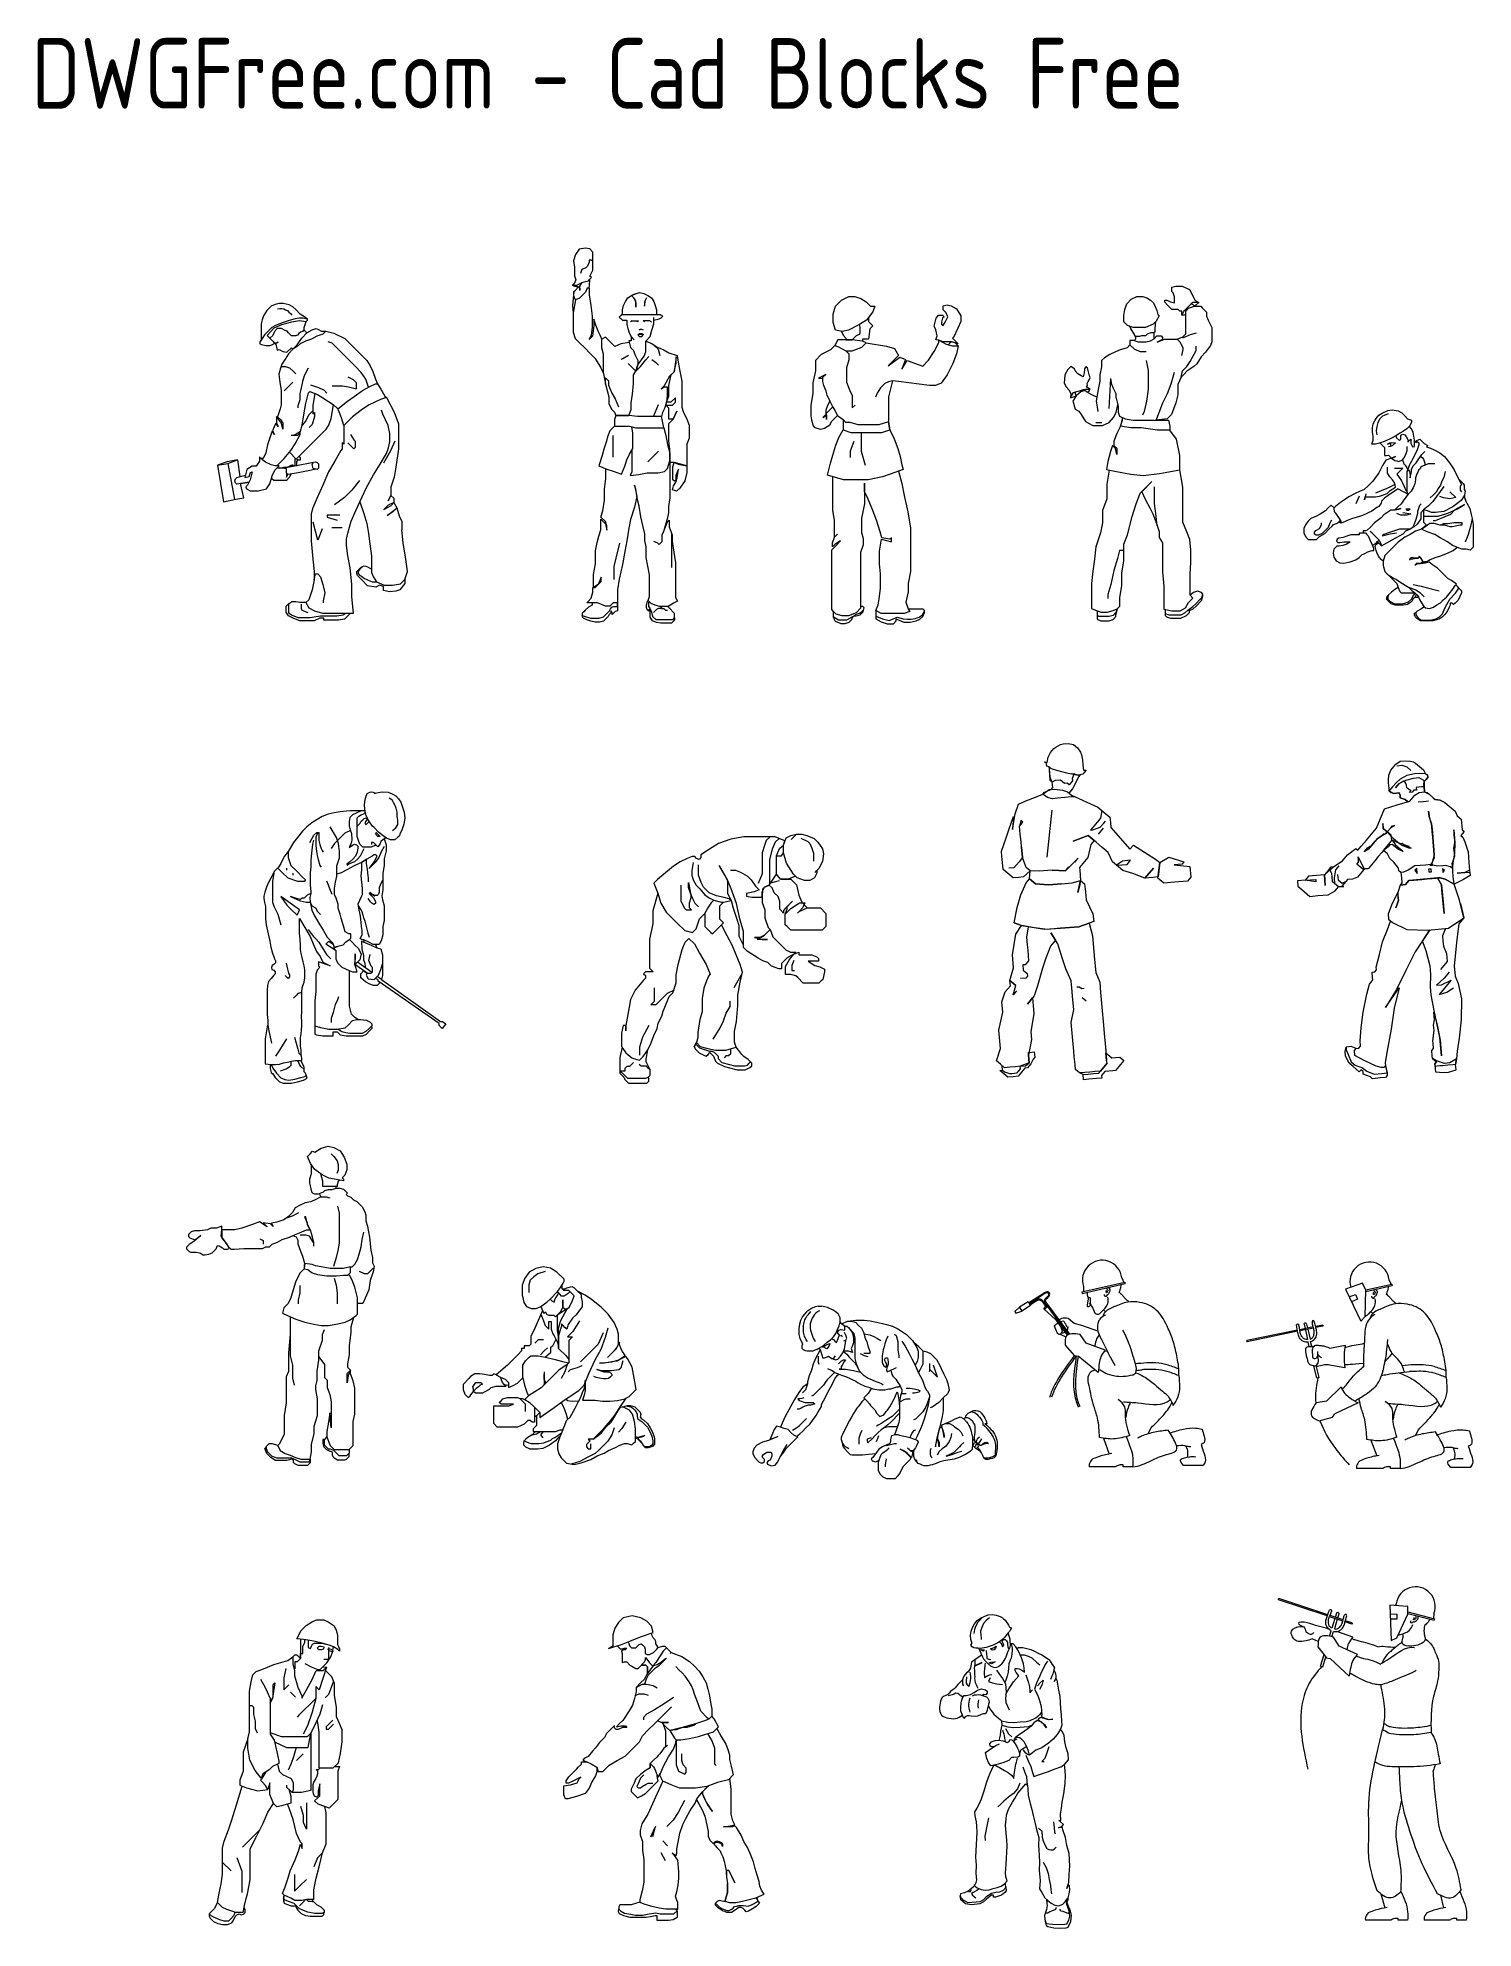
# Model space of a CAD drawing. Header units: millimetres. Extents: x -4334 to 3170, y -6252 to 3630.
import ezdxf

# ---------------------------------------------------------------- set-up
doc = ezdxf.new("R2010")
doc.units = ezdxf.units.MM
doc.linetypes.add('K5LT_THIN', pattern=[0])
doc.layers.get('0').update_dxf_attribs({"color": 250})
doc.styles.add('GOST 2.304', font='CS_Gost2304.shx')

msp = doc.modelspace()

# ---------------------------------------------------------------- texts
at = {"ltscale": 100, "style": 'GOST 2.304'}
msp.add_text('DWGFree.com - Cad Blocks Free', height=369.206, dxfattribs=at).set_placement((-4366, 3259.1))

# ---------------------------------------------------------------- blocks, each defined once
blk = doc.blocks.new('U0')
at = {"color": 7, "linetype": 'K5LT_THIN', "lineweight": 18}
for p, q in [((-775.3, -581.9), (-821.6, -611.4)), ((-710.8, -558.5), (-775.3, -581.9)), ((-643.1, -547), (-710.8, -558.5)), ((-574.5, -547), (-643.1, -547)), ((-505.9, -547), (-574.5, -547)), ((-535.3, -592), (-547, -631.5)), ((-525.3, -566.4), (-535.3, -592)), ((-505.9, -547), (-525.3, -566.4)), ((-478.5, -547), (-505.9, -547)), ((-478.3, -574.7), (-495.2, -612.2)), ((-427.9, -568.4), (-478.5, -547)), ((-458.9, -555.3), (-478.3, -574.7)), ((-427.9, -568.4), (-458.9, -555.3)), ((-456.1, -608.3), (-435.9, -590.1)), ((-435.9, -590.1), (-421.7, -551.5)), ((-435.9, -590.1), (-427.9, -568.4)), ((-435.9, -631.3), (-435.9, -590.1)), ((-421.7, -551.5), (-397.1, -539.4)), ((-397.1, -539.4), (-367, -532.6)), ((-396.1, -561.7), (-367, -532.6)), ((-367, -532.6), (-339.6, -532.6)), ((-345, -554.6), (-307.7, -571.9)), ((-339.6, -532.6), (-313.1, -539.7)), ((-313.1, -539.7), (-275.3, -556.1)), ((-307.7, -571.9), (-298, -581.6)), ((-298, -581.6), (-287.5, -607)), ((-275.3, -556.1), (-255.9, -575.5)), ((-255.9, -575.5), (-232.4, -609.3)), ((-976.2, -677), (-1010.1, -700.4)), ((-938.4, -660.8), (-976.2, -677)), ((-913.2, -649.8), (-938.4, -660.8)), ((-908.1, -682), (-915.5, -722.5)), ((-899.5, -649.8), (-913.2, -649.8)), ((-889.8, -659.5), (-899.5, -649.8)), ((-877.2, -664.9), (-889.8, -659.5)), ((-867.5, -655.1), (-877.2, -664.9)), ((-821.6, -611.4), (-867.5, -641.4)), ((-867.5, -641.4), (-867.5, -655.1)), ((-547, -631.5), (-547, -686.4)), ((-547, -686.4), (-547, -741.2)), ((-495.2, -612.2), (-508.7, -665.4)), ((-508.7, -665.4), (-508.7, -706.6)), ((-472.8, -645.9), (-456.1, -608.3)), ((-472.8, -700.8), (-472.8, -645.9)), ((-472.8, -700.8), (-472.8, -645.9)), ((-472.8, -645.9), (-445.4, -645.9)), ((-445.4, -645.9), (-435.9, -631.3)), ((-420.6, -684), (-435.9, -631.3)), ((-383.5, -741.7), (-420.6, -684)), ((-287.5, -607), (-279.4, -633.2)), ((-279.4, -633.2), (-279.4, -646.9)), ((-279.4, -646.9), (-279.4, -674.4)), ((-232.4, -676.7), (-251.1, -713.4)), ((-232.4, -609.3), (-226.1, -636)), ((-226.1, -636), (-232.4, -676.7)), ((-1094.4, -770.7), (-1113.8, -790.1)), ((-1113.8, -790.1), (-1092.6, -840.8)), ((-1052.5, -735.2), (-1094.4, -770.7)), ((-1010.1, -700.4), (-1052.5, -735.2)), ((-932.6, -812.5), (-932.6, -785.1)), ((-932.6, -785.1), (-921.4, -844.1)), ((-915.5, -722.5), (-915.5, -749.9)), ((-915.5, -749.9), (-906.2, -775.7)), ((-906.2, -775.7), (-892.6, -799.6)), ((-880.6, -720.2), (-880.6, -692.8)), ((-880.6, -747.6), (-880.6, -720.2)), ((-865.3, -785.8), (-880.6, -747.6)), ((-853.7, -810.7), (-865.3, -785.8)), ((-744.8, -744.5), (-772.3, -697)), ((-772.3, -697), (-727.4, -774.4)), ((-724.1, -780.1), (-744.8, -744.5)), ((-727.4, -774.4), (-727.4, -801.9)), ((-708.3, -818.1), (-724.1, -780.1)), ((-713.2, -721.3), (-685.7, -721.3)), ((-685.7, -721.3), (-660.4, -731.9)), ((-660.4, -731.9), (-624.5, -752.1)), ((-624.5, -752.1), (-605.1, -771.5)), ((-605.1, -771.5), (-581.8, -805.4)), ((-547, -741.2), (-568.6, -791.7)), ((-510, -799.7), (-472.8, -742)), ((-510, -799.7), (-472.8, -742)), ((-508.7, -788.9), (-510, -799.7)), ((-508.7, -706.6), (-508.7, -747.8)), ((-508.7, -747.8), (-508.7, -788.9)), ((-508.7, -788.9), (-455.7, -774.8)), ((-472.8, -742), (-472.8, -700.8)), ((-472.8, -742), (-472.8, -700.8)), ((-452, -768.7), (-472.8, -742)), ((-410.9, -768.7), (-452, -768.7)), ((-452, -768.7), (-397.1, -768.7)), ((-373.2, -752), (-410.9, -768.7)), ((-397.1, -768.7), (-368, -797.8)), ((-364.1, -761.1), (-383.5, -741.7)), ((-325.2, -774.6), (-364.1, -761.1)), ((-297.8, -774.6), (-325.2, -774.6)), ((-274, -760.8), (-297.8, -774.6)), ((-260.8, -736.8), (-274, -760.8)), ((-251.1, -713.4), (-270.5, -732.8)), ((-270.5, -732.8), (-260.8, -723.1)), ((-260.8, -723.1), (-260.8, -736.8)), ((-1092.6, -840.8), (-1118.3, -933.3)), ((-1092.6, -840.8), (-1077.2, -893.4)), ((-972, -799.2), (-972, -840.4)), ((-972, -840.4), (-972, -881.5)), ((-972, -881.5), (-954.4, -918.7)), ((-918.9, -851.3), (-932.6, -812.5)), ((-926.9, -891.3), (-918.9, -865)), ((-921.4, -844.1), (-911.2, -869.5)), ((-918.9, -865), (-918.9, -851.3)), ((-911.2, -869.5), (-898.6, -893.9)), ((-892.6, -799.6), (-873.2, -819)), ((-873.2, -819), (-847.2, -850.9)), ((-824.6, -839.8), (-853.7, -810.7)), ((-847.2, -850.9), (-824.3, -866)), ((-833.2, -923.3), (-810.5, -888.9)), ((-786.4, -855), (-824.6, -839.8)), ((-824.3, -866), (-799.6, -877.9)), ((-810.5, -888.9), (-799.6, -877.9)), ((-799.6, -877.9), (-759.7, -888.1)), ((-746.2, -864.1), (-786.4, -855)), ((-768.6, -908.6), (-749.2, -889.2)), ((-759.7, -888.1), (-749.2, -889.2)), ((-749.2, -889.2), (-709.8, -880.3)), ((-749.2, -889.2), (-709.8, -880.3)), ((-719.5, -870.6), (-746.2, -864.1)), ((-727.4, -801.9), (-727.4, -843)), ((-727.4, -843), (-709.8, -880.3)), ((-709.8, -880.3), (-719.5, -870.6)), ((-709.8, -880.3), (-699.4, -920.1)), ((-682, -896.1), (-708.3, -818.1)), ((-588.3, -833.8), (-628.5, -842.7)), ((-628.5, -842.7), (-628.5, -856.4)), ((-628.5, -856.4), (-601.7, -862.5)), ((-601.7, -862.5), (-574.3, -862.5)), ((-562.4, -824.8), (-588.3, -833.8)), ((-581.8, -805.4), (-572.1, -815.1)), ((-574.3, -862.5), (-546.9, -862.5)), ((-572.1, -815.1), (-562.4, -824.8)), ((-546.9, -835.1), (-535.3, -810.2)), ((-545, -819.9), (-546.9, -862.5)), ((-546.9, -862.5), (-546.9, -835.1)), ((-546.9, -862.5), (-546.9, -890)), ((-535.3, -810.2), (-545, -819.9)), ((-535.3, -810.2), (-510, -799.7)), ((-510, -799.7), (-535.3, -810.2)), ((-495.2, -814.5), (-510, -799.7)), ((-483.6, -839.4), (-495.2, -814.5)), ((-464.2, -858.8), (-483.6, -839.4)), ((-455.5, -884.8), (-464.2, -858.8)), ((-455.5, -912.3), (-455.5, -884.8)), ((-387.6, -883.2), (-426.4, -922)), ((-397.3, -892.9), (-387.6, -883.2)), ((-368, -797.8), (-355.9, -851.3)), ((-355.9, -851.3), (-340.2, -889.4)), ((-1118.3, -933.3), (-1118.3, -1001.9)), ((-1077.2, -893.4), (-1048.8, -940.4)), ((-1048.8, -940.4), (-990.6, -998.6)), ((-954.4, -918.7), (-944.6, -928.4)), ((-944.6, -928.4), (-917.2, -928.4)), ((-926.9, -918.7), (-926.9, -891.3)), ((-917.2, -928.4), (-926.9, -918.7)), ((-898.6, -893.9), (-879.2, -913.3)), ((-883.9, -1002.6), (-875.3, -976.5)), ((-875.3, -976.5), (-846.2, -947.4)), ((-846.2, -947.4), (-833.2, -923.3)), ((-846.2, -947.4), (-846.2, -974.9)), ((-846.2, -974.9), (-846.2, -1016)), ((-768.6, -922.3), (-768.6, -908.6)), ((-768.6, -949.8), (-768.6, -922.3)), ((-768.6, -977.2), (-768.6, -949.8)), ((-749.2, -996.6), (-768.6, -977.2)), ((-699.4, -920.1), (-681.8, -972.1)), ((-663.2, -976.3), (-682, -896.1)), ((-681.8, -972.1), (-668.7, -1011.1)), ((-644.8, -1042.4), (-663.2, -976.3)), ((-546.9, -890), (-533.3, -928.9)), ((-533.3, -928.9), (-533.3, -956.3)), ((-533.3, -956.3), (-533.3, -970)), ((-533.3, -970), (-515.2, -1021.8)), ((-455.5, -926), (-455.5, -912.3)), ((-436.1, -945.4), (-455.5, -926)), ((-426.4, -922), (-436.1, -931.7)), ((-436.1, -931.7), (-436.1, -945.4)), ((-426.6, -951.6), (-397.5, -922.5)), ((-426.6, -951.6), (-416.7, -926)), ((-426.6, -979), (-426.6, -951.6)), ((-426.6, -972), (-426.6, -951.6)), ((-426.6, -1006.5), (-426.6, -979)), ((-416.7, -912.3), (-397.3, -892.9)), ((-416.7, -926), (-416.7, -912.3)), ((-397.5, -922.5), (-352.3, -891.4)), ((-353.4, -936.6), (-363.1, -946.3)), ((-334, -917.2), (-353.4, -936.6)), ((-353.4, -936.6), (-311.1, -918.5)), ((-352.3, -891.4), (-324.8, -891.4)), ((-340.2, -889.4), (-311.1, -918.5)), ((-324.8, -891.4), (-334, -917.2)), ((-311.1, -918.5), (-270, -918.5)), ((-270, -918.5), (-242.5, -918.5)), ((-242.5, -918.5), (-213.4, -947.6)), ((-213.4, -947.6), (-213.4, -975)), ((-213.4, -975), (-213.4, -1016.2)), ((-1118.3, -1001.9), (-1135.6, -1082.4)), ((-1135.6, -1082.4), (-1135.6, -1151.1)), ((-990.6, -998.6), (-951.8, -1037.5)), ((-951.8, -1037.5), (-912, -1048)), ((-949.4, -1097.5), (-930, -1078.1)), ((-930, -1078.1), (-900.8, -1107.2)), ((-912, -1048), (-892.6, -1028.6)), ((-892.6, -1028.6), (-883.9, -1002.6)), ((-846.2, -1016), (-817.1, -1045.1)), ((-817.1, -1045.1), (-807.4, -1054.8)), ((-807.4, -1054.8), (-788, -1035.4)), ((-788, -1035.4), (-768.6, -1016)), ((-768.6, -1016), (-758.9, -1006.3)), ((-758.9, -1006.3), (-749.2, -996.6)), ((-729.5, -1064.6), (-758.9, -1006.3)), ((-704.2, -1113.4), (-729.5, -1064.6)), ((-668.7, -1011.1), (-668.7, -1052.3)), ((-668.7, -1052.3), (-668.7, -1066)), ((-668.7, -1066), (-644.8, -1114.5)), ((-644.8, -1124.7), (-644.8, -1042.4)), ((-558.9, -1073.3), (-586.4, -1073.3)), ((-586.4, -1073.3), (-546.6, -1083.8)), ((-574, -1083.8), (-534.6, -1060.6)), ((-519.1, -1083.8), (-574, -1083.8)), ((-534.6, -1060.6), (-558.9, -1073.3)), ((-546.6, -1083.8), (-519.1, -1083.8)), ((-534.6, -1060.6), (-505.5, -1031.5)), ((-524.9, -1050.9), (-534.6, -1060.6)), ((-505.5, -1031.5), (-524.9, -1050.9)), ((-515.2, -1021.8), (-505.5, -1031.5)), ((-505.5, -1031.5), (-491.2, -1070.1)), ((-491.2, -1070.1), (-471.7, -1089.5)), ((-416.9, -1016.2), (-426.6, -1006.5)), ((-397.5, -1035.6), (-416.9, -1016.2)), ((-370, -1035.6), (-397.5, -1035.6)), ((-328.9, -1035.6), (-370, -1035.6)), ((-274, -1035.6), (-328.9, -1035.6)), ((-232.8, -1035.6), (-274, -1035.6)), ((-213.4, -1016.2), (-232.8, -1035.6)), ((-1135.6, -1151.1), (-1135.6, -1219.7)), ((-986.5, -1215.1), (-964.6, -1135.7)), ((-964.6, -1135.7), (-949.4, -1097.5)), ((-900.8, -1107.2), (-874.1, -1155.1)), ((-874.1, -1155.1), (-839.9, -1214.6)), ((-683.6, -1164.3), (-704.2, -1113.4)), ((-662.7, -1215), (-683.6, -1164.3)), ((-625.4, -1144.1), (-644.8, -1124.7)), ((-567.3, -1180.6), (-625.4, -1144.1)), ((-543.7, -1194.6), (-567.3, -1180.6)), ((-471.7, -1089.5), (-442.6, -1118.6)), ((-442.6, -1118.6), (-423.2, -1138)), ((-416.8, -1180.3), (-426.5, -1190)), ((-423.2, -1138), (-398.7, -1150.3)), ((-381, -1160), (-416.8, -1180.3)), ((-404.9, -1189.1), (-381, -1160)), ((-398.7, -1150.3), (-385, -1150.3)), ((-385, -1150.3), (-371.3, -1150.3)), ((-381, -1160), (-355.5, -1149.8)), ((-371.3, -1150.3), (-381, -1160)), ((-355.5, -1149.8), (-355.5, -1163.6)), ((-355.5, -1163.6), (-328.1, -1163.6)), ((-328.1, -1163.6), (-314.3, -1163.6)), ((-314.3, -1163.6), (-286.9, -1163.6)), ((-286.9, -1163.6), (-261.4, -1173.6)), ((-261.4, -1173.6), (-251.7, -1183.3)), ((-251.7, -1183.3), (-251.7, -1197)), ((-1157.3, -1252.8), (-1167, -1262.5)), ((-1167, -1262.5), (-1157.3, -1272.2)), ((-1143.6, -1252.8), (-1157.3, -1252.8)), ((-1157.3, -1272.2), (-1157.3, -1285.9)), ((-1116.2, -1252.8), (-1143.6, -1252.8)), ((-1135.6, -1219.7), (-1135.6, -1233.4)), ((-1135.6, -1233.4), (-1116.2, -1252.8)), ((-997.5, -1268.8), (-986.5, -1215.1)), ((-997.5, -1310), (-997.5, -1268.8)), ((-839.9, -1214.6), (-818.3, -1265)), ((-828, -1274.7), (-838.7, -1300)), ((-818.3, -1265), (-828, -1274.7)), ((-672.1, -1298.6), (-651.1, -1261.9)), ((-649.1, -1253.8), (-662.7, -1215)), ((-662.6, -1307), (-649.1, -1253.8)), ((-517.8, -1203.6), (-543.7, -1194.6)), ((-498.4, -1223), (-517.8, -1203.6)), ((-459.6, -1236.9), (-498.4, -1223)), ((-445.9, -1236.9), (-459.6, -1236.9)), ((-426.5, -1190), (-445.9, -1209.4)), ((-445.9, -1209.4), (-445.9, -1223.1)), ((-445.9, -1223.1), (-445.9, -1236.9)), ((-425, -1225), (-404.9, -1189.1)), ((-425, -1252.4), (-425, -1225)), ((-425, -1266.2), (-425, -1252.4)), ((-397.6, -1266.2), (-425, -1266.2)), ((-371.1, -1273.2), (-397.6, -1266.2)), ((-381, -1193.8), (-392.3, -1218.8)), ((-392.3, -1218.8), (-392.3, -1232.5)), ((-392.3, -1232.5), (-392.3, -1246.3)), ((-392.3, -1246.3), (-378.6, -1246.3)), ((-361.4, -1283), (-371.1, -1273.2)), ((-332.3, -1312.1), (-361.4, -1283)), ((-292.8, -1197), (-306.5, -1197)), ((-306.5, -1197), (-272.1, -1219.6)), ((-265.4, -1197), (-292.8, -1197)), ((-272.1, -1219.6), (-245.8, -1227.3)), ((-251.7, -1197), (-265.4, -1197)), ((-245.8, -1227.3), (-220.9, -1238.9)), ((-220.9, -1252.6), (-230.5, -1292.7)), ((-220.9, -1238.9), (-220.9, -1252.6)), ((-1210.4, -1348.7), (-1235, -1397.8)), ((-1167, -1295.6), (-1210.4, -1348.7)), ((-1157.3, -1285.9), (-1167, -1295.6)), ((-1110.4, -1378.1), (-1110.4, -1337)), ((-1110.4, -1405.6), (-1110.4, -1378.1)), ((-1044.2, -1366.8), (-1073.3, -1395.9)), ((-1059.3, -1445.3), (-1033, -1381.9)), ((-1006.8, -1349.4), (-1044.2, -1366.8)), ((-1033, -1381.9), (-1013.6, -1362.5)), ((-1013.6, -1362.5), (-997.5, -1310)), ((-851.9, -1338.9), (-861.5, -1393)), ((-838.7, -1300), (-851.9, -1338.9)), ((-693, -1334.1), (-672.1, -1298.6)), ((-674.8, -1374.6), (-662.6, -1307)), ((-674.8, -1429.4), (-674.8, -1374.6)), ((-318.6, -1312.1), (-332.3, -1312.1)), ((-277.4, -1312.1), (-318.6, -1312.1)), ((-249.9, -1312.1), (-277.4, -1312.1)), ((-240.2, -1302.4), (-249.9, -1312.1)), ((-230.5, -1292.7), (-240.2, -1302.4)), ((-1242.7, -1438.3), (-1259.4, -1532.8)), ((-1235, -1397.8), (-1242.7, -1438.3)), ((-1129.8, -1425), (-1110.4, -1405.6)), ((-1102.4, -1425), (-1129.8, -1425)), ((-1073.3, -1395.9), (-1102.4, -1425)), ((-1072.2, -1484.3), (-1064.4, -1458)), ((-1064.4, -1458), (-1059.3, -1445.3)), ((-861.5, -1461.6), (-872.7, -1501.2)), ((-861.5, -1393), (-861.5, -1461.6)), ((-748.7, -1508.7), (-735.7, -1469.6)), ((-735.7, -1469.6), (-714.8, -1434.2)), ((-714.8, -1434.2), (-714.8, -1406.8)), ((-681.8, -1511.5), (-674.8, -1429.4)), ((-1273.1, -1532.8), (-1282.7, -1572.9)), ((-1282.7, -1572.9), (-1282.7, -1600.3)), ((-1259.4, -1532.8), (-1273.1, -1532.8)), ((-1259.4, -1532.8), (-1259.4, -1560.3)), ((-1259.4, -1560.3), (-1259.4, -1532.8)), ((-1140, -1533.7), (-1172, -1594.4)), ((-1113, -1585.7), (-1096.4, -1548.1)), ((-1096.4, -1548.1), (-1090, -1521.4)), ((-1090, -1521.4), (-1072.2, -1484.3)), ((-872.7, -1501.2), (-882.5, -1569.1)), ((-882.5, -1569.1), (-882.5, -1596.6)), ((-803, -1604), (-767.3, -1545.4)), ((-767.3, -1545.4), (-748.7, -1508.7)), ((-691.6, -1565.5), (-681.8, -1511.5)), ((-691.6, -1606.6), (-691.6, -1565.5)), ((-1279.5, -1647), (-1290.3, -1700.8)), ((-1282.7, -1600.3), (-1282.7, -1641.5)), ((-1282.7, -1641.5), (-1275.9, -1653.4)), ((-1275.9, -1653.4), (-1260.3, -1676)), ((-1260.3, -1676), (-1228.3, -1701.8)), ((-1172, -1594.4), (-1187.9, -1646.9)), ((-1187.9, -1646.9), (-1187.9, -1674.3)), ((-1187.9, -1674.3), (-1187.9, -1688.1)), ((-1169.6, -1694.7), (-1145.6, -1661.3)), ((-1153.1, -1709.5), (-1145.6, -1661.3)), ((-1145.6, -1661.3), (-1127.8, -1624.2)), ((-1127.8, -1624.2), (-1113, -1585.7)), ((-902.3, -1644.3), (-890.4, -1622.8)), ((-890.4, -1622.8), (-902.3, -1644.3)), ((-902.3, -1644.3), (-895.9, -1656.5)), ((-895.9, -1656.5), (-876.5, -1675.9)), ((-894.5, -1630.2), (-875.1, -1649.6)), ((-882.5, -1596.6), (-890.4, -1622.8)), ((-890.4, -1622.8), (-871, -1642.2)), ((-876.5, -1675.9), (-852.5, -1689.2)), ((-875.1, -1649.6), (-849.2, -1658.8)), ((-871, -1642.2), (-831.3, -1653.1)), ((-849.2, -1658.8), (-823.2, -1667.4)), ((-831.3, -1653.1), (-791, -1661.6)), ((-830.1, -1684.7), (-820.4, -1675)), ((-823.2, -1667.4), (-809.4, -1667.4)), ((-820.4, -1675), (-810.7, -1684.7)), ((-809.4, -1667.4), (-797.1, -1673.4)), ((-797.1, -1673.4), (-777.7, -1692.8)), ((-791, -1661.6), (-736.2, -1661.6)), ((-736.2, -1661.6), (-683.4, -1646.5)), ((-713.4, -1655.1), (-713.4, -1668.8)), ((-713.4, -1668.8), (-713.4, -1682.6)), ((-691.6, -1620.4), (-691.6, -1606.6)), ((-683.4, -1646.5), (-691.6, -1620.4)), ((-668.9, -1663.1), (-683.4, -1646.5)), ((-652.8, -1685.4), (-668.9, -1663.1)), ((-1290.3, -1700.8), (-1290.3, -1742)), ((-1290.3, -1742), (-1290.3, -1769.5)), ((-1290.3, -1769.5), (-1270.9, -1788.9)), ((-1290.3, -1769.5), (-1290.3, -1783.2)), ((-1290.3, -1769.5), (-1276.6, -1769.5)), ((-1276.6, -1769.5), (-1262.9, -1769.5)), ((-1262.9, -1755.7), (-1253.2, -1746)), ((-1262.9, -1769.5), (-1262.9, -1755.7)), ((-1253.2, -1746), (-1239.5, -1746)), ((-1239.5, -1746), (-1229.8, -1736.3)), ((-1229.8, -1736.3), (-1220.1, -1726.6)), ((-1228.3, -1701.8), (-1202.2, -1710.5)), ((-1202.2, -1710.5), (-1189, -1714.1)), ((-1180.1, -1746.1), (-1189.8, -1736.4)), ((-1189, -1714.1), (-1169.6, -1694.7)), ((-1152.6, -1746.1), (-1180.1, -1746.1)), ((-1153.1, -1723.2), (-1153.1, -1709.5)), ((-1133.2, -1765.5), (-1153.1, -1723.2)), ((-1142.9, -1755.8), (-1152.6, -1746.1)), ((-1133.2, -1765.5), (-1142.9, -1755.8)), ((-1133.2, -1793), (-1133.2, -1765.5)), ((-852.5, -1689.2), (-839.8, -1694.4)), ((-839.8, -1694.4), (-830.1, -1684.7)), ((-810.7, -1684.7), (-801, -1694.4)), ((-801, -1694.4), (-790.2, -1719.6)), ((-790.2, -1719.6), (-780.5, -1729.3)), ((-780.5, -1729.3), (-743.5, -1747.4)), ((-777.7, -1692.8), (-777.7, -1706.5)), ((-777.7, -1706.5), (-758.3, -1725.9)), ((-758.3, -1725.9), (-718.6, -1736.9)), ((-736.8, -1692.3), (-746.5, -1702)), ((-743.5, -1747.4), (-717.1, -1754.8)), ((-723.1, -1692.3), (-736.8, -1692.3)), ((-713.4, -1682.6), (-723.1, -1692.3)), ((-718.6, -1736.9), (-692.3, -1744.7)), ((-717.1, -1754.8), (-677, -1764.3)), ((-692.3, -1744.7), (-664.9, -1744.7)), ((-677, -1764.3), (-635.9, -1764.3)), ((-664.9, -1744.7), (-651.2, -1744.7)), ((-643.1, -1695.1), (-652.8, -1685.4)), ((-651.2, -1744.7), (-637.4, -1744.7)), ((-620.4, -1710.5), (-643.1, -1695.1)), ((-637.4, -1744.7), (-624.4, -1740.3)), ((-635.9, -1764.3), (-610.7, -1753.4)), ((-624.4, -1740.3), (-614.7, -1730.6)), ((-610.7, -1720.2), (-620.4, -1710.5)), ((-614.7, -1730.6), (-607.5, -1723.4)), ((-601, -1729.9), (-610.7, -1720.2)), ((-610.7, -1753.4), (-601, -1743.7)), ((-601, -1743.7), (-601, -1729.9)), ((-1290.3, -1783.2), (-1280.6, -1792.9)), ((-1280.6, -1792.9), (-1270.9, -1802.6)), ((-1270.9, -1788.9), (-1251.5, -1808.3)), ((-1270.9, -1802.6), (-1265.1, -1815)), ((-1265.1, -1815), (-1245.7, -1834.4)), ((-1251.5, -1808.3), (-1224.1, -1808.3)), ((-1245.7, -1834.4), (-1218.3, -1834.4)), ((-1224.1, -1808.3), (-1182.9, -1808.3)), ((-1218.3, -1834.4), (-1177.1, -1834.4)), ((-1182.9, -1808.3), (-1155.5, -1808.3)), ((-1177.1, -1834.4), (-1149.7, -1834.4)), ((-1155.5, -1808.3), (-1142.9, -1802.7)), ((-1149.7, -1834.4), (-1140, -1824.7)), ((-1142.9, -1802.7), (-1133.2, -1793)), ((-1140, -1811), (-1142.9, -1802.7)), ((-1140, -1824.7), (-1140, -1811))]:
    blk.add_line(p, q, dxfattribs=at)
blk = doc.blocks.new('U2')
at = {"color": 7, "linetype": 'K5LT_THIN', "lineweight": 18}
for p, q in [((2695.1, 1668.3), (2724.8, 1681.1)), ((2724.8, 1681.1), (2746.2, 1684.1)), ((2746.2, 1684.1), (2778.3, 1679.5)), ((2643.7, 1590.4), (2647.4, 1611.7)), ((2643.7, 1568.8), (2643.7, 1590.4)), ((2647.4, 1611.7), (2657.4, 1630.8)), ((2657.4, 1630.8), (2663.3, 1639.8)), ((2663.3, 1639.8), (2676.9, 1656.6)), ((2665.1, 1575.9), (2667.6, 1597.4)), ((2667.6, 1597.4), (2673.1, 1618.3)), ((2673.1, 1618.3), (2682.4, 1637.8)), ((2676.9, 1656.6), (2695.1, 1668.3)), ((2682.4, 1637.8), (2697.6, 1653.1)), ((2697.6, 1653.1), (2707.3, 1657.9)), ((2707.3, 1657.9), (2727.4, 1665.8)), ((2778.3, 1679.5), (2797, 1668.6)), ((2797, 1668.6), (2812.2, 1653.3)), ((2822.9, 1586.2), (2805.2, 1573.8)), ((2812.2, 1653.3), (2827.5, 1638)), ((2838.2, 1601.5), (2822.9, 1586.2)), ((2827.5, 1638), (2837.9, 1634.9)), ((2846.5, 1588.1), (2835.6, 1598.9)), ((2837.9, 1634.9), (2848.1, 1631.4)), ((2848.1, 1620.6), (2838.2, 1601.5)), ((2856.6, 1569), (2846.5, 1588.1)), ((2848.1, 1631.4), (2848.1, 1620.6)), ((2640.5, 1505.5), (2647.6, 1525.9)), ((2659.5, 1505), (2640.5, 1505.5)), ((2647.6, 1547.5), (2643.7, 1568.8)), ((2647.6, 1525.9), (2647.6, 1547.5)), ((2680.4, 1510.2), (2659.5, 1505)), ((2668.1, 1554.5), (2665.1, 1575.9)), ((2710.7, 1521.7), (2680.4, 1510.2)), ((2684, 1511.5), (2706.9, 1488.6)), ((2706.9, 1488.6), (2706.9, 1445.4)), ((2739.9, 1535.8), (2710.7, 1521.7)), ((2722.2, 1505.6), (2738.1, 1511.2)), ((2732.1, 1510), (2722.2, 1505.6)), ((2727.4, 1492.5), (2737.8, 1495.5)), ((2742.6, 1512.2), (2732.1, 1510)), ((2738.1, 1511.2), (2737.8, 1495.5)), ((2737.8, 1495.5), (2748.3, 1497.9)), ((2768.5, 1551), (2739.9, 1535.8)), ((2753.2, 1510.1), (2742.6, 1512.2)), ((2748.3, 1497.9), (2763.6, 1513.1)), ((2763.6, 1513.1), (2753.2, 1510.1)), ((2765.6, 1549.4), (2769.5, 1539.4)), ((2786.7, 1562.7), (2768.5, 1551)), ((2769.5, 1539.4), (2784.8, 1524.1)), ((2784.8, 1524.1), (2792.5, 1531.7)), ((2805.2, 1573.8), (2786.7, 1562.7)), ((2792.5, 1553.3), (2802.4, 1557.5)), ((2792.5, 1531.7), (2792.5, 1553.3)), ((2802.4, 1557.5), (2812.5, 1553.4)), ((2812.5, 1553.4), (2820.1, 1545.8)), ((2820.1, 1545.8), (2830.7, 1527)), ((2825.3, 1482.4), (2825.3, 1493.2)), ((2825.3, 1471.6), (2825.3, 1482.4)), ((2830.7, 1527), (2828.2, 1516.5)), ((2828.2, 1516.5), (2835.9, 1524.1)), ((2835.9, 1524.1), (2843.5, 1531.7)), ((2843.5, 1531.7), (2843.5, 1520.9)), ((2843.5, 1520.9), (2843.5, 1510.1)), ((2843.5, 1510.1), (2853.5, 1491)), ((2853.5, 1491), (2863.9, 1494)), ((2860.8, 1547.8), (2856.6, 1569)), ((2863.9, 1526.4), (2860.8, 1547.8)), ((2863.9, 1515.6), (2863.9, 1526.4)), ((2863.9, 1515.6), (2871.5, 1523.3)), ((2863.9, 1494), (2863.9, 1515.6)), ((2870.6, 1512.1), (2878.2, 1519.8)), ((2871.5, 1523.3), (2891.4, 1531.6)), ((2882.4, 1491.1), (2875.5, 1470.6)), ((2878.2, 1519.8), (2885.8, 1512.1)), ((2885.8, 1501.3), (2882.4, 1491.1)), ((2885.8, 1512.1), (2885.8, 1501.3)), ((2891.4, 1531.6), (2899.1, 1524)), ((2899.1, 1524), (2906.7, 1516.3)), ((2906.7, 1516.3), (2914.3, 1508.7)), ((2914.3, 1508.7), (2933.4, 1498.6)), ((2933.4, 1498.6), (2925.8, 1491)), ((2925.8, 1491), (2946.5, 1484.8)), ((2946.5, 1484.8), (2965.8, 1475.1)), ((2696.7, 1394), (2676.4, 1355.8)), ((2712.9, 1422.1), (2696.7, 1394)), ((2706.9, 1445.4), (2717.7, 1445.4)), ((2743.4, 1433), (2712.9, 1422.1)), ((2717.7, 1445.4), (2728.1, 1448.3)), ((2722.6, 1364.3), (2722.6, 1385.9)), ((2728.1, 1448.3), (2743.4, 1433)), ((2743.4, 1433), (2753.8, 1435.9)), ((2751.3, 1435.2), (2743.4, 1433)), ((2743.4, 1433), (2761.1, 1420.7)), ((2763.5, 1440.7), (2751.3, 1435.2)), ((2753.8, 1435.9), (2763.5, 1440.7)), ((2761.1, 1420.7), (2771.5, 1417.7)), ((2771.5, 1417.7), (2781.8, 1414.6)), ((2781.8, 1414.6), (2801.5, 1423.6)), ((2801.5, 1423.6), (2806.9, 1432.9)), ((2801.5, 1423.6), (2807.7, 1402.9)), ((2806.9, 1432.9), (2818.8, 1451)), ((2807.7, 1402.9), (2815.4, 1395.3)), ((2815.4, 1395.3), (2826.8, 1377)), ((2818.8, 1451), (2825.3, 1471.6)), ((2835.2, 1394.2), (2825.5, 1364.4)), ((2840.4, 1403.7), (2835.2, 1394.2)), ((2855.9, 1432.1), (2840.4, 1403.7)), ((2847, 1372.8), (2856.2, 1392.3)), ((2865.7, 1451.4), (2855.9, 1432.1)), ((2856.2, 1392.3), (2871.5, 1407.6)), ((2875.5, 1470.6), (2865.7, 1451.4)), ((2871.5, 1407.6), (2889.7, 1434.4)), ((2889.7, 1434.4), (2901.8, 1452.3)), ((2897.2, 1386.9), (2892.3, 1377.3)), ((2894.7, 1441.7), (2904.1, 1436.4)), ((2916.8, 1396.1), (2897.2, 1386.9)), ((2901.8, 1452.3), (2917.1, 1467.5)), ((2904.1, 1436.4), (2910.1, 1427.4)), ((2910.1, 1427.4), (2914.2, 1417.4)), ((2914.2, 1417.4), (2916.8, 1406.9)), ((2916.8, 1406.9), (2916.8, 1396.1)), ((2916.8, 1396.1), (2937, 1403.6)), ((2937, 1403.6), (2958.6, 1403.6)), ((2958.6, 1403.6), (2969.4, 1403.6)), ((2965.8, 1475.1), (2995, 1461)), ((2995, 1461), (3020.8, 1441.5)), ((3020.8, 1441.5), (3047.2, 1407.3)), ((3047.2, 1407.3), (3070.2, 1370.7)), ((2622.1, 1289), (2599.2, 1266.1)), ((2645, 1312), (2622.1, 1289)), ((2676.4, 1355.8), (2645, 1312)), ((2722.6, 1353.5), (2722.6, 1364.3)), ((2733.7, 1334.9), (2722.6, 1353.5)), ((2749, 1319.7), (2733.7, 1334.9)), ((2757.5, 1293), (2738.8, 1282.3)), ((2760.3, 1301.3), (2749, 1319.7)), ((2759.3, 1379.9), (2791.7, 1379.9)), ((2764.2, 1280), (2760.3, 1301.3)), ((2802.5, 1379.9), (2771.9, 1349.3)), ((2771.9, 1349.3), (2784.1, 1331.5)), ((2784.1, 1331.5), (2795.9, 1313.4)), ((2791.7, 1379.9), (2802.5, 1379.9)), ((2795.9, 1313.4), (2799.9, 1303.3)), ((2799.9, 1303.3), (2809.5, 1284)), ((2825.5, 1364.4), (2833.1, 1372.1)), ((2825.5, 1332), (2825.5, 1364.4)), ((2825.5, 1299.6), (2825.5, 1332)), ((2825.5, 1245.6), (2825.5, 1299.6)), ((2826.8, 1377), (2828.9, 1374.9)), ((2833.1, 1372.1), (2836.7, 1361.9)), ((2836.7, 1361.9), (2841.6, 1340.8)), ((2841.6, 1330), (2847, 1362)), ((2841.6, 1340.8), (2841.6, 1330)), ((2847, 1362), (2847, 1372.8)), ((2865.6, 1297.6), (2856.8, 1277.9)), ((2868, 1319.1), (2865.6, 1297.6)), ((2875.2, 1350.3), (2868, 1329.9)), ((2868, 1329.9), (2868, 1319.1)), ((2880.1, 1359.9), (2875.2, 1350.3)), ((2884.7, 1369.7), (2880.1, 1359.9)), ((2892.3, 1377.3), (2884.7, 1369.7)), ((2999.2, 1291.3), (2987.4, 1273.2)), ((3006.8, 1311.5), (2999.2, 1291.3)), ((3016.2, 1330.9), (3006.8, 1311.5)), ((3023.6, 1362.5), (3016.2, 1330.9)), ((3070.2, 1370.7), (3085.3, 1342.1)), ((3085.3, 1342.1), (3095.8, 1323.1)), ((3095.8, 1323.1), (3118.7, 1300.2)), ((3095.8, 1323.1), (3109.2, 1293.7)), ((3109.2, 1293.7), (3101.6, 1286)), ((3101.6, 1286), (3101.6, 1264.4)), ((3118.7, 1300.2), (3123.7, 1290.7)), ((3123.7, 1290.7), (3123.7, 1279.9)), ((2428.1, 1187.2), (2412.9, 1171.9)), ((2443.4, 1171.9), (2428.1, 1187.2)), ((2475.9, 1200.4), (2451, 1179.6)), ((2502.7, 1218.6), (2475.9, 1200.4)), ((2520.5, 1230.8), (2502.7, 1218.6)), ((2549, 1246.1), (2520.5, 1230.8)), ((2578.8, 1259), (2549, 1246.1)), ((2574.6, 1233.6), (2557, 1194.1)), ((2599.2, 1266.1), (2578.8, 1259)), ((2609.5, 1246.7), (2601.6, 1215.3)), ((2601.6, 1215.3), (2605.2, 1229.5)), ((2605.2, 1229.5), (2616, 1229.5)), ((2616, 1229.5), (2637.6, 1229.5)), ((2637.6, 1229.5), (2659.2, 1229.5)), ((2688.9, 1261.7), (2658.8, 1249.6)), ((2659.2, 1229.5), (2680.3, 1233.9)), ((2688.4, 1197.2), (2676.4, 1179.2)), ((2680.3, 1233.9), (2700.9, 1240.6)), ((2691.2, 1207.6), (2688.4, 1197.2)), ((2718.8, 1274), (2688.9, 1261.7)), ((2706.5, 1222.9), (2691.2, 1207.6)), ((2700.9, 1240.6), (2721.1, 1248.2)), ((2732.1, 1242.7), (2706.5, 1222.9)), ((2738.8, 1282.3), (2718.8, 1274)), ((2721.1, 1248.2), (2736.3, 1263.5)), ((2777.8, 1271.4), (2732.1, 1242.7)), ((2736.3, 1263.5), (2764.2, 1280)), ((2791.4, 1192.5), (2776.1, 1177.2)), ((2777.8, 1271.4), (2830, 1244.3)), ((2799, 1200.2), (2791.4, 1192.5)), ((2804.9, 1209.2), (2799, 1200.2)), ((2823.7, 1235.6), (2804.9, 1209.2)), ((2809.5, 1284), (2817.8, 1264.1)), ((2817.8, 1264.1), (2825.5, 1256.4)), ((2830, 1244.3), (2823.7, 1235.6)), ((2825.5, 1256.4), (2825.5, 1245.6)), ((2845.3, 1259.6), (2830, 1244.3)), ((2856.8, 1277.9), (2845.3, 1259.6)), ((2880.8, 1156), (2891.1, 1186.8)), ((2891.1, 1186.8), (2898.7, 1194.4)), ((2959.4, 1205.2), (2936.5, 1182.3)), ((2960.7, 1239.5), (2945.5, 1224.2)), ((2978.7, 1231.2), (2959.4, 1205.2)), ((2976, 1254.8), (2960.7, 1239.5)), ((2987.4, 1273.2), (2976, 1254.8)), ((2997.4, 1257.7), (2978.7, 1231.2)), ((3015.9, 1224.7), (2995.6, 1232)), ((3016.5, 1283.8), (2997.4, 1257.7)), ((3047.8, 1219), (3015.9, 1224.7)), ((3079.4, 1226.2), (3047.8, 1219)), ((3048.8, 1256.8), (3079.4, 1226.2)), ((3107, 1210.7), (3064.5, 1177.3)), ((3124.8, 1189.5), (3074.5, 1161.5)), ((3087.7, 1167.5), (3124.8, 1189.5)), ((3101.6, 1264.4), (3109.2, 1256.8)), ((3124.1, 1238.2), (3107, 1210.7)), ((3123.7, 1279.9), (3123.7, 1269.1)), ((3123.7, 1269.1), (3128.4, 1259.4)), ((3128.4, 1259.4), (3124.1, 1238.2)), ((3124.1, 1238.2), (3124.1, 1227.4)), ((3124.1, 1227.4), (3131.2, 1207)), ((3131.2, 1207), (3136.6, 1197.6)), ((3136.6, 1197.6), (3153.5, 1170)), ((2305.8, 1101.8), (2293.1, 1084.3)), ((2321.1, 1117.1), (2305.8, 1101.8)), ((2351, 1129.5), (2321.1, 1117.1)), ((2370.2, 1139.3), (2351, 1129.5)), ((2397.6, 1156.7), (2370.2, 1139.3)), ((2376.9, 1083.8), (2376.9, 1094.6)), ((2412.9, 1171.9), (2397.6, 1156.7)), ((2419.7, 1088.9), (2411.3, 1069)), ((2430.1, 1107.8), (2419.7, 1088.9)), ((2440.1, 1085), (2460.4, 1092.2)), ((2451, 1179.6), (2443.4, 1171.9)), ((2445.3, 1151.8), (2443.4, 1171.9)), ((2452.9, 1144.2), (2445.3, 1151.8)), ((2470.5, 1117), (2452.9, 1144.2)), ((2460.4, 1092.2), (2475.7, 1107.5)), ((2480.1, 1092.7), (2466.7, 1098.5)), ((2475.7, 1107.5), (2470.5, 1117)), ((2480.1, 1092.7), (2475.7, 1107.5)), ((2475.7, 1107.5), (2480.1, 1092.7)), ((2500.1, 1100.6), (2480.1, 1092.7)), ((2519.5, 1110.2), (2500.1, 1100.6)), ((2539.8, 1117.7), (2519.5, 1110.2)), ((2571.2, 1125.7), (2539.8, 1117.7)), ((2591.8, 1132.1), (2571.2, 1125.7)), ((2620.6, 1146.8), (2591.8, 1132.1)), ((2640.3, 1155.9), (2620.6, 1146.8)), ((2655, 1093.5), (2632.1, 1070.6)), ((2666.6, 1174.8), (2640.3, 1155.9)), ((2688.4, 1120.9), (2655, 1093.5)), ((2676.4, 1179.2), (2666.6, 1174.8)), ((2703.6, 1136.2), (2688.4, 1120.9)), ((2739.7, 1159.9), (2703.6, 1136.2)), ((2761.3, 1159.9), (2739.7, 1159.9)), ((2776.1, 1177.2), (2760.8, 1162)), ((2760.8, 1162), (2782, 1166.2)), ((2792.4, 1169.2), (2761.3, 1159.9)), ((2791.6, 1135.1), (2771.5, 1143)), ((2782, 1166.2), (2792.4, 1169.2)), ((2824, 1135.1), (2791.6, 1135.1)), ((2802.1, 1147.5), (2844.8, 1141.1)), ((2818.8, 1166.9), (2840.4, 1166.9)), ((2832.8, 1159.2), (2822, 1159.2)), ((2844.8, 1141.1), (2824, 1135.1)), ((2840.4, 1166.9), (2832.8, 1159.2)), ((2856.2, 1073.9), (2865.1, 1093.5)), ((2877.5, 1087.8), (2862.2, 1072.5)), ((2865.1, 1093.5), (2871.5, 1114.2)), ((2871.5, 1114.2), (2880.8, 1145.2)), ((2895.8, 1114.5), (2877.5, 1087.8)), ((2880.8, 1145.2), (2880.8, 1156)), ((2911.1, 1162.2), (2895.8, 1146.9)), ((2895.8, 1146.9), (2895.8, 1114.5)), ((2899.8, 1060.3), (2943.3, 1092.3)), ((2936.5, 1182.3), (2911.1, 1162.2)), ((2932, 1156.6), (2911.1, 1162.2)), ((2911.1, 1162.2), (2911.1, 1129.8)), ((2911.1, 1129.8), (2954.3, 1129.8)), ((2911.1, 1129.8), (2911.1, 1097.4)), ((2911.1, 1097.4), (2926.4, 1082.1)), ((2951.7, 1147.6), (2932, 1156.6)), ((2943.3, 1092.3), (2964.9, 1092.3)), ((2973.3, 1147.6), (2951.7, 1147.6)), ((2954.3, 1129.8), (2986.7, 1129.8)), ((2971.9, 1105.3), (2961.1, 1105.3)), ((2964.9, 1092.3), (2996.1, 1083.3)), ((3022.2, 1125), (2971.9, 1105.3)), ((3016.1, 1153.5), (2973.3, 1147.6)), ((2986.7, 1129.8), (3038.4, 1145.2)), ((3015.9, 1089.5), (3004.3, 1083.3)), ((3037.5, 1089.5), (3015.9, 1089.5)), ((3064.5, 1177.3), (3016.1, 1153.5)), ((3051.6, 1138.6), (3022.2, 1125)), ((3069.5, 1094.4), (3037.5, 1089.5)), ((3038.4, 1145.2), (3087.7, 1167.5)), ((3074.5, 1161.5), (3051.6, 1138.6)), ((3091.1, 1094.4), (3069.5, 1094.4)), ((3112.7, 1094.4), (3091.1, 1094.4)), ((3112.7, 1083.6), (3112.7, 1094.4)), ((3153.5, 1170), (3159.9, 1138.2)), ((3165.4, 1117.3), (3155.9, 1075.2)), ((3159.9, 1138.2), (3165.4, 1117.3)), ((3165.4, 1117.3), (3169.7, 1085.2)), ((2293.1, 1084.3), (2285.5, 1064.1)), ((2285.5, 1064.1), (2285.5, 1042.5)), ((2285.5, 1042.5), (2292.9, 1022.2)), ((2292.9, 1022.2), (2308.2, 1006.9)), ((2308.2, 1006.9), (2329.8, 1006.9)), ((2329.8, 1006.9), (2351.4, 1006.9)), ((2340.6, 1045.9), (2348.2, 1053.5)), ((2340.6, 1035.1), (2340.6, 1045.9)), ((2350.1, 1030), (2340.6, 1035.1)), ((2348.2, 1053.5), (2366.7, 1064.8)), ((2360.9, 1030), (2350.1, 1030)), ((2351.4, 1006.9), (2366.7, 1022.2)), ((2380.8, 1038.4), (2360.9, 1030)), ((2366.7, 1064.8), (2376.9, 1083.8)), ((2366.7, 1022.2), (2394.3, 1039.1)), ((2396.1, 1053.7), (2380.8, 1038.4)), ((2394.3, 1039.1), (2417.2, 1062.1)), ((2411.3, 1069), (2396.1, 1053.7)), ((2417.2, 1062.1), (2432.5, 1077.3)), ((2432.5, 1077.3), (2440.1, 1085)), ((2459.1, 1008.4), (2455.2, 998.3)), ((2455.2, 998.3), (2462.8, 990.6)), ((2468.4, 1013.9), (2459.1, 1008.4)), ((2462.8, 990.6), (2473.6, 990.6)), ((2489.7, 1017.5), (2468.4, 1013.9)), ((2473.6, 990.6), (2494.9, 994.6)), ((2510.2, 1024.3), (2489.7, 1017.5)), ((2494.9, 994.6), (2516.5, 994.6)), ((2527.3, 994.6), (2509.4, 982.4)), ((2530.3, 1032), (2510.2, 1024.3)), ((2516.5, 994.6), (2527.3, 994.6)), ((2551.9, 1032), (2530.3, 1032)), ((2573.5, 1032), (2551.9, 1032)), ((2573.5, 1042.8), (2573.5, 1032)), ((2573.5, 1042.8), (2595.7, 1041.4)), ((2606.5, 1052.2), (2595.7, 1052.2)), ((2595.7, 1052.2), (2595.7, 1041.4)), ((2595.7, 1041.4), (2606.5, 1041.4)), ((2616.8, 1055.4), (2606.5, 1052.2)), ((2606.5, 1041.4), (2614.1, 1033.7)), ((2614.1, 1033.7), (2621.7, 1026.1)), ((2632.1, 1070.6), (2616.8, 1055.4)), ((2621.7, 1026.1), (2629.9, 1006.1)), ((2629.9, 1006.1), (2633.8, 996.1)), ((2640.2, 1041.9), (2632.5, 1049.5)), ((2633.8, 996.1), (2644.6, 977.3)), ((2655.4, 1026.6), (2640.2, 1041.9)), ((2644.6, 977.3), (2663.1, 988.4)), ((2663.1, 1019), (2655.4, 1026.6)), ((2661.7, 980.5), (2675.3, 989)), ((2678.4, 1003.7), (2663.1, 1019)), ((2663.1, 988.4), (2670.7, 996.1)), ((2664.5, 989), (2678.4, 1003.7)), ((2675.3, 989), (2664.5, 989)), ((2670.7, 996.1), (2678.4, 1003.7)), ((2690.6, 973.7), (2675.3, 989)), ((2678.4, 1003.7), (2687.2, 984)), ((2690.6, 973.7), (2719.1, 989.2)), ((2702.5, 1033.9), (2694.9, 1026.3)), ((2694.9, 1026.3), (2715.9, 1031.4)), ((2733.1, 1044.5), (2702.5, 1033.9)), ((2715.9, 1031.4), (2736.8, 1036.7)), ((2719.1, 989.2), (2746.9, 1005.8)), ((2753.8, 1050.8), (2733.1, 1044.5)), ((2736.8, 1036.7), (2768.8, 1042)), ((2746.9, 1005.8), (2766.1, 1015.8)), ((2784.3, 1061.8), (2753.8, 1050.8)), ((2777.9, 992.9), (2755, 970)), ((2766.1, 1015.8), (2784.7, 1026.8)), ((2812.4, 1019), (2777.9, 992.9)), ((2805.9, 1061.8), (2784.3, 1061.8)), ((2784.7, 1026.8), (2803.4, 1037.5)), ((2803.4, 1037.5), (2818.6, 1052.8)), ((2838.3, 1061.8), (2805.9, 1061.8)), ((2841.1, 1033.9), (2812.4, 1019)), ((2818.6, 1052.8), (2838.3, 1061.8)), ((2838.3, 1061.8), (2856.2, 1073.9)), ((2868.9, 1050.5), (2841.1, 1033.9)), ((2862.2, 1072.5), (2854.1, 1072.5)), ((2899.8, 1060.3), (2868.9, 1050.5)), ((2926.4, 1082.1), (2899.8, 1060.3)), ((2929.4, 1046.9), (2899.8, 1060.3)), ((2970.1, 1032.7), (2929.4, 1046.9)), ((2998.1, 1016.4), (2970.1, 1032.7)), ((2996.1, 1083.3), (3017.7, 1083.3)), ((3035.6, 995), (2998.1, 1016.4)), ((3017.7, 1083.3), (3048.8, 1074.6)), ((3061.3, 975.1), (3035.6, 995)), ((3048.8, 1074.6), (3059.6, 1074.6)), ((3059.6, 1074.6), (3101.9, 1083.6)), ((3101.9, 1083.6), (3112.7, 1083.6)), ((3136.7, 1013.4), (3127.8, 993.7)), ((3144.6, 1033.5), (3136.7, 1013.4)), ((3155.9, 1075.2), (3144.6, 1033.5)), ((3169.7, 1085.2), (3169.7, 1052.8)), ((3169.7, 1052.8), (3169.7, 1020.4)), ((3169.7, 1020.4), (3169.7, 988)), ((2441.4, 956.9), (2438.4, 935.5)), ((2438.4, 935.5), (2442.5, 914.3)), ((2456.7, 972.2), (2441.4, 956.9)), ((2442.5, 914.3), (2454.6, 896.4)), ((2454.6, 896.4), (2473.3, 885.6)), ((2467.5, 972.2), (2456.7, 972.2)), ((2488.8, 976.2), (2467.5, 972.2)), ((2509.4, 982.4), (2488.8, 976.2)), ((2494.7, 882.8), (2526.3, 889.9)), ((2526.3, 889.9), (2556.7, 901.1)), ((2556.7, 901.1), (2574.5, 913.4)), ((2574.5, 913.4), (2589.7, 928.6)), ((2589.7, 928.6), (2599.8, 932.5)), ((2599.8, 932.5), (2618.8, 942.9)), ((2618.8, 942.9), (2639.5, 948.9)), ((2639.5, 948.9), (2650.3, 948.9)), ((2650.3, 959.7), (2644.6, 977.3)), ((2650.3, 948.9), (2650.3, 959.7)), ((2657.4, 970.6), (2661.7, 980.5)), ((2663.1, 949.8), (2657.4, 970.6)), ((2666.1, 939.5), (2663.1, 949.8)), ((2675.4, 920), (2666.1, 939.5)), ((2688.3, 902.6), (2675.4, 920)), ((2687.2, 984), (2690.6, 973.7)), ((2699.7, 893.2), (2688.3, 902.6)), ((2709.1, 924.2), (2699.7, 893.2)), ((2699.7, 893.2), (2699.7, 871.6)), ((2724.4, 939.5), (2709.1, 924.2)), ((2755, 970), (2724.4, 939.5)), ((2841.2, 909), (2836.5, 899.2)), ((2836.5, 899.2), (2844.1, 906.9)), ((2851.2, 912.9), (2841.2, 909)), ((2844.1, 906.9), (2854.9, 906.9)), ((2861.6, 910.1), (2851.2, 912.9)), ((2854.9, 906.9), (2872.4, 910.1)), ((2872.4, 910.1), (2861.6, 910.1)), ((2883.2, 910.1), (2872.4, 910.1)), ((2872.4, 910.1), (2883.2, 910.1)), ((2887.3, 920.1), (2883.2, 910.1)), ((2883.2, 910.1), (2890.3, 917.2)), ((2895, 912.5), (2887.3, 920.1)), ((2890.3, 917.2), (2897.9, 909.5)), ((2906.4, 894.2), (2895, 912.5)), ((2897.9, 909.5), (2903.8, 898.3)), ((2903.8, 898.3), (2903.8, 887.5)), ((2908.8, 883.6), (2906.4, 894.2)), ((2908.8, 883.6), (2916.4, 891.3)), ((2916.4, 891.3), (2927.2, 891.3)), ((2927.2, 891.3), (2945.6, 902.6)), ((2945.6, 902.6), (2975.9, 914.1)), ((2975.9, 914.1), (2996.6, 920.4)), ((2996.6, 920.4), (3036.8, 936.2)), ((3036.8, 936.2), (3066.1, 950)), ((3111.7, 955.9), (3061.3, 975.1)), ((3066.1, 950), (3085.3, 966)), ((3133.3, 955.9), (3111.7, 955.9)), ((3154.4, 951.1), (3133.3, 955.9)), ((3169.7, 966.4), (3154.4, 951.1)), ((3169.7, 988), (3169.7, 966.4)), ((2473.3, 885.6), (2494.7, 882.8)), ((2699.7, 871.6), (2707.7, 840.2)), ((2707.7, 840.2), (2723, 825)), ((2718.2, 829.7), (2748.8, 799.2)), ((2723, 825), (2741.9, 814.5)), ((2741.9, 814.5), (2749.5, 806.8)), ((2748.8, 799.2), (2771.7, 776.3)), ((2749.5, 806.8), (2769.1, 797.6)), ((2769.1, 797.6), (2787.2, 785.9)), ((2873.3, 881.5), (2865.6, 873.8)), ((2865.6, 873.8), (2877.2, 881.5)), ((2894.9, 881.5), (2873.3, 881.5)), ((2877.2, 881.5), (2894.9, 881.5)), ((2903.8, 887.5), (2894.9, 881.5)), ((2894.9, 881.5), (2908.8, 883.6)), ((2919.6, 883.6), (2908.8, 883.6)), ((2940.7, 888.3), (2919.6, 883.6)), ((2958, 875.3), (2940.7, 888.3)), ((2984.4, 856.6), (2958, 875.3)), ((2999.7, 841.4), (2984.4, 856.6)), ((3015, 826.1), (2999.7, 841.4)), ((3037.9, 803.2), (3015, 826.1)), ((3056.6, 792.4), (3037.9, 803.2)), ((3083.2, 773.9), (3056.6, 792.4)), ((2718.7, 704.4), (2726.5, 714.6)), ((2718.7, 693.6), (2718.7, 704.4)), ((2734, 678.3), (2718.7, 693.6)), ((2727.4, 717.2), (2723.9, 706.9)), ((2723.9, 706.9), (2723.9, 696.1)), ((2723.9, 696.1), (2731.6, 688.5)), ((2742.7, 732.4), (2727.4, 717.2)), ((2759.9, 745.4), (2742.7, 732.4)), ((2778.8, 755.9), (2759.9, 745.4)), ((2771.7, 776.3), (2778.8, 755.9)), ((2778.8, 755.9), (2786.2, 735.6)), ((2786.2, 735.6), (2793.8, 727.9)), ((2787.2, 785.9), (2813.9, 767.6)), ((2793.8, 727.9), (2804.6, 727.9)), ((2804.6, 727.9), (2837, 727.9)), ((2813.9, 767.6), (2832.8, 757.1)), ((2832.6, 680.5), (2847.9, 695.7)), ((2832.8, 757.1), (2848.1, 741.8)), ((2832.8, 757.1), (2873.3, 742.1)), ((2837, 727.9), (2858.6, 727.9)), ((2847.9, 695.7), (2858.4, 714.6)), ((2848.1, 741.8), (2865.6, 729.2)), ((2857.3, 696.7), (2851.9, 687.4)), ((2855.9, 771.4), (2898.4, 763.8)), ((2865, 704.4), (2857.3, 696.7)), ((2858.4, 714.6), (2866, 722.3)), ((2858.6, 727.9), (2865.6, 729.2)), ((2870.1, 713.9), (2865, 704.4)), ((2865.6, 729.2), (2880.9, 713.9)), ((2866, 722.3), (2869.3, 725.5)), ((2869.3, 725.5), (2880.9, 713.9)), ((2870.1, 703.1), (2870.1, 713.9)), ((2880.9, 703.1), (2870.1, 703.1)), ((2873.3, 742.1), (2891.5, 730.4)), ((2880.9, 713.9), (2889.8, 694.2)), ((2880.9, 713.9), (2880.9, 703.1)), ((2889.8, 694.2), (2900.3, 675.4)), ((2891.5, 730.4), (2906.8, 715.2)), ((2898.4, 763.8), (2950.2, 748.5)), ((2906.8, 715.2), (2914.4, 707.5)), ((2950.2, 748.5), (2992.4, 739.2)), ((2998.7, 676.9), (3014, 692.1)), ((3014, 692.1), (3031.3, 705.1)), ((3031.3, 705.1), (3044.1, 722.4)), ((3032.5, 667.1), (3047.5, 695.8)), ((3044.1, 722.4), (3063.7, 748.3)), ((3047.5, 695.8), (3078.1, 726.3)), ((3063.7, 748.3), (3075.6, 766.3)), ((3075.6, 766.3), (3083.2, 773.9)), ((3078.1, 726.3), (3095.7, 753.6)), ((3095.7, 753.6), (3079.3, 770)), ((3079.3, 770), (3109.8, 739.4)), ((3099.7, 709.5), (3090.9, 689.8)), ((3109.8, 728.6), (3099.7, 709.5)), ((3109.8, 739.4), (3109.8, 728.6)), ((2731.6, 688.5), (2739.2, 680.9)), ((2741.6, 670.7), (2734, 678.3)), ((2739.2, 680.9), (2758.3, 670.7)), ((2762, 663.4), (2741.6, 670.7)), ((2758.3, 670.7), (2769.1, 670.7)), ((2783.6, 663.4), (2762, 663.4)), ((2769.1, 670.7), (2790.7, 670.7)), ((2805.2, 663.4), (2783.6, 663.4)), ((2790.7, 670.7), (2812.1, 673.9)), ((2826.3, 667.8), (2805.2, 663.4)), ((2812.1, 673.9), (2832.6, 680.5)), ((2844.3, 679.7), (2826.3, 667.8)), ((2851.9, 687.4), (2844.3, 679.7)), ((2863.9, 621.8), (2870.4, 624.9)), ((2863.9, 611), (2863.9, 621.8)), ((2868.8, 601.3), (2863.9, 611)), ((2876.4, 593.7), (2868.8, 601.3)), ((2878.1, 632.6), (2870.4, 624.9)), ((2870.4, 624.9), (2870.4, 614.1)), ((2870.4, 614.1), (2882.1, 595.9)), ((2894.2, 581.4), (2876.4, 593.7)), ((2896.7, 643.4), (2878.1, 632.6)), ((2882.1, 595.9), (2900.6, 584.8)), ((2914.9, 655.1), (2896.7, 643.4)), ((2900.3, 675.4), (2912.5, 657.5)), ((2912.5, 657.5), (2920.1, 649.9)), ((2920.1, 649.9), (2941.5, 647.1)), ((2941.5, 647.1), (2961.9, 654.2)), ((2961.9, 654.2), (2980.8, 664.8)), ((2975.4, 592.2), (2994, 603.1)), ((2980.8, 664.8), (2998.7, 676.9)), ((3008.9, 601), (2990.1, 590.3)), ((2994, 603.1), (3009.3, 618.4)), ((3024.2, 616.3), (3008.9, 601)), ((3009.3, 618.4), (3022.5, 648)), ((3022.5, 648), (3032.5, 667.1)), ((3036, 634.3), (3024.2, 616.3)), ((3045.5, 653.7), (3036, 634.3)), ((3049.6, 663.7), (3045.5, 653.7)), ((3060.4, 674.5), (3049.6, 674.5)), ((3049.6, 674.5), (3049.6, 663.7)), ((3068, 666.9), (3060.4, 674.5)), ((3075.7, 674.5), (3068, 666.9)), ((3090.9, 689.8), (3075.7, 674.5)), ((2926.6, 581.4), (2894.2, 581.4)), ((2900.6, 584.8), (2911.4, 584.8)), ((2911.4, 584.8), (2943.8, 584.8)), ((2959, 581.4), (2926.6, 581.4)), ((2943.8, 584.8), (2975.4, 592.2)), ((2990.1, 590.3), (2959, 581.4))]:
    blk.add_line(p, q, dxfattribs=at)
blk = doc.blocks.new('U3')
at = {"color": 7, "linetype": 'K5LT_THIN', "lineweight": 18}
for p, q in [((-3153.9, 2176.4), (-3160.9, 2155.9)), ((-3136.4, 2203.6), (-3153.9, 2176.4)), ((-3113.5, 2226.5), (-3136.4, 2203.6)), ((-3093.5, 2234.7), (-3113.5, 2226.5)), ((-3072.7, 2240.5), (-3093.5, 2234.7)), ((-3080.1, 2213.2), (-3069.5, 2215.1)), ((-3051.1, 2240.5), (-3072.7, 2240.5)), ((-3069.5, 2215.1), (-3058.7, 2215.1)), ((-3058.7, 2215.1), (-3048.2, 2212.5)), ((-3019.5, 2233.1), (-3051.1, 2240.5)), ((-3048.2, 2212.5), (-3038.2, 2208.5)), ((-3038.2, 2208.5), (-3028.6, 2203.5)), ((-3028.6, 2203.5), (-3020.9, 2195.8)), ((-3020.9, 2195.8), (-3013.3, 2188.2)), ((-3000, 2223.9), (-3019.5, 2233.1)), ((-3013.3, 2188.2), (-3005.7, 2180.6)), ((-2984.7, 2208.6), (-3000, 2223.9)), ((-2961.8, 2185.7), (-2984.7, 2208.6)), ((-2935, 2167.5), (-2961.8, 2185.7)), ((-3160.9, 2155.9), (-3166.2, 2135)), ((-3166.2, 2135), (-3166.2, 2102.6)), ((-3166.2, 2102.6), (-3166.2, 2081)), ((-3166.2, 2081), (-3166.2, 2059.4)), ((-3148.1, 2076.7), (-3166.2, 2048.6)), ((-3132.8, 2092), (-3148.1, 2076.7)), ((-3099.4, 2111.8), (-3135.7, 2074.1)), ((-3109.9, 2114.9), (-3132.8, 2092)), ((-3091.6, 2126.3), (-3109.9, 2114.9)), ((-3097.1, 2094.2), (-3105.1, 2074.1)), ((-3059.6, 2128.6), (-3099.4, 2111.8)), ((-3081.8, 2109.4), (-3097.1, 2094.2)), ((-3051.2, 2141.8), (-3091.6, 2126.3)), ((-3060.2, 2109.4), (-3081.8, 2109.4)), ((-3041.2, 2099.1), (-3060.2, 2109.4)), ((-3007.8, 2143.8), (-3059.6, 2128.6)), ((-3020.4, 2151.7), (-3051.2, 2141.8)), ((-3031.1, 2095.5), (-3041.2, 2099.1)), ((-3023.5, 2087.8), (-3031.1, 2095.5)), ((-3008.2, 2072.5), (-3023.5, 2087.8)), ((-2989.2, 2160.7), (-3020.4, 2151.7)), ((-2965, 2149.6), (-3007.8, 2143.8)), ((-2967.9, 2163.9), (-2989.2, 2160.7)), ((-2976.4, 2076), (-2986.6, 2072.5)), ((-2968.7, 2083.7), (-2976.4, 2076)), ((-2961.1, 2091.3), (-2968.7, 2083.7)), ((-2946.3, 2163.9), (-2967.9, 2163.9)), ((-2933, 2144.2), (-2965, 2149.6)), ((-2951, 2095.1), (-2961.1, 2091.3)), ((-2953, 2059.6), (-2928.1, 2087.4)), ((-2943.3, 2102.7), (-2951, 2095.1)), ((-2925.4, 2158.5), (-2946.3, 2163.9)), ((-2936.7, 2134.1), (-2943.3, 2113.5)), ((-2943.3, 2113.5), (-2943.3, 2102.7)), ((-2943.3, 2102.7), (-2928.1, 2087.4)), ((-2928.1, 2087.4), (-2943.3, 2102.7)), ((-2933, 2144.2), (-2936.7, 2134.1)), ((-2935, 2167.5), (-2925.4, 2162.7)), ((-2925.4, 2151.9), (-2933, 2144.2)), ((-2928.1, 2087.4), (-2900, 2103.6)), ((-2925.4, 2162.7), (-2925.4, 2151.9)), ((-2900, 2103.6), (-2879.4, 2110.3)), ((-2879.4, 2110.3), (-2869.4, 2106.3)), ((-2844.1, 2080.8), (-2874.6, 2070.1)), ((-2869.4, 2106.3), (-2850.4, 2096.1)), ((-2850.4, 2096.1), (-2828.8, 2096.1)), ((-2828.8, 2096.1), (-2844.1, 2080.8)), ((-2828.8, 2096.1), (-2786.9, 2085.6)), ((-2786.9, 2085.6), (-2728.7, 2057.1)), ((-3166.2, 2048.6), (-3173.9, 2040.9)), ((-3173.9, 2040.9), (-3173.9, 2030.1)), ((-3173.9, 2030.1), (-3163.8, 2026.2)), ((-3166.2, 2059.4), (-3166.2, 2048.6)), ((-3163.8, 2026.2), (-3142.7, 2021.6)), ((-3142.7, 2021.6), (-3121.1, 2021.6)), ((-3128, 2066.5), (-3135.7, 2074.1)), ((-3135.7, 2074.1), (-3120.4, 2058.8)), ((-3120.4, 2058.8), (-3128, 2066.5)), ((-3121.1, 2021.6), (-3110.9, 2025)), ((-3105.1, 2074.1), (-3120.4, 2058.8)), ((-3120.4, 2058.8), (-3105.1, 2043.6)), ((-3110.9, 2025), (-3094.6, 2033.1)), ((-3105.1, 2043.6), (-3097.5, 2035.9)), ((-3097.5, 2035.9), (-3086.7, 2035.9)), ((-3097.5, 2035.9), (-3089.9, 2028.3)), ((-3089.9, 2028.3), (-3082.1, 1996.8)), ((-3086.7, 2035.9), (-3076.9, 2040.6)), ((-3076.9, 2040.6), (-3084.6, 2032.9)), ((-3082.1, 1996.8), (-3071.8, 2000.2)), ((-3071.8, 2000.2), (-3052.5, 1990.6)), ((-3052.5, 1990.6), (-3031.3, 1986.1)), ((-3023.7, 1978.4), (-3040.1, 1950.5)), ((-3031.3, 1986.1), (-3008.4, 2009)), ((-3000.8, 2001.3), (-3023.7, 1978.4)), ((-3008.4, 2009), (-3000.8, 2001.3)), ((-2997.4, 2072.5), (-3008.2, 2072.5)), ((-3000.8, 2001.3), (-2977.9, 2024.2)), ((-2978.4, 2015.4), (-3000.8, 2001.3)), ((-2986.6, 2072.5), (-2997.4, 2072.5)), ((-2963.2, 2030.7), (-2978.4, 2015.4)), ((-2977.9, 2024.2), (-2953, 2059.6)), ((-2933.7, 2044.1), (-2963.2, 2030.7)), ((-2902.9, 2054.3), (-2933.7, 2044.1)), ((-2874.6, 2070.1), (-2902.9, 2054.3)), ((-2795.6, 2033.5), (-2815.9, 2041)), ((-2772.7, 2010.5), (-2795.6, 2033.5)), ((-2734.5, 1972.4), (-2772.7, 2010.5)), ((-2728.7, 2057.1), (-2675.2, 2003.6)), ((-2675.2, 2003.6), (-2614.1, 1942.5)), ((-3065.5, 1903.1), (-3074.4, 1872)), ((-3057.6, 1923.2), (-3065.5, 1903.1)), ((-3037.2, 1909.4), (-3058.8, 1909.4)), ((-3040.1, 1950.5), (-3057.6, 1923.2)), ((-3016.5, 1903.4), (-3037.2, 1909.4)), ((-3001.2, 1888.2), (-3016.5, 1903.4)), ((-2985.9, 1872.9), (-3001.2, 1888.2)), ((-2920.8, 1901.9), (-2940.7, 1863.5)), ((-2711.6, 1949.5), (-2734.5, 1972.4)), ((-2673.4, 1911.3), (-2711.6, 1949.5)), ((-2642.9, 1880.7), (-2673.4, 1911.3)), ((-2618.9, 1844.8), (-2642.9, 1880.7)), ((-2614.1, 1942.5), (-2596.9, 1915.1)), ((-2596.9, 1915.1), (-2582.9, 1885.9)), ((-2582.9, 1885.9), (-2568.9, 1845)), ((-3074.4, 1872), (-3068.9, 1829.1)), ((-3068.9, 1829.1), (-3061.6, 1786.5)), ((-3061.6, 1786.5), (-3061.6, 1754.1)), ((-3023.2, 1806.3), (-3046.1, 1783.4)), ((-3000.3, 1829.2), (-3023.2, 1806.3)), ((-2959.2, 1790.4), (-2964.8, 1769.6)), ((-2951, 1832.8), (-2959.2, 1790.4)), ((-2940.7, 1863.5), (-2951, 1832.8)), ((-2918.7, 1773.7), (-2911.1, 1781.4)), ((-2911.1, 1781.4), (-2871, 1765.3)), ((-2908, 1814.9), (-2866.8, 1801.8)), ((-2866.8, 1801.8), (-2837.4, 1788.2)), ((-2837.4, 1788.2), (-2822.2, 1772.9)), ((-2795.4, 1810.7), (-2741.4, 1810.7)), ((-2741.4, 1810.7), (-2709.6, 1804.5)), ((-2682.9, 1841.9), (-2712.1, 1855.9)), ((-2709.6, 1804.5), (-2667.7, 1794.2)), ((-2667.7, 1826.6), (-2682.9, 1841.9)), ((-2679.5, 1753.9), (-2636.2, 1786.3)), ((-2667.7, 1805), (-2667.7, 1826.6)), ((-2667.7, 1794.2), (-2667.7, 1805)), ((-2636.2, 1786.3), (-2598.5, 1807.4)), ((-2604.4, 1804.1), (-2618.9, 1844.8)), ((-2598.5, 1807.4), (-2569.1, 1820.9)), ((-2569.1, 1820.9), (-2558.3, 1820.9)), ((-2568.9, 1845), (-2558.3, 1820.9)), ((-2558.3, 1820.9), (-2541.4, 1793.2)), ((-2541.4, 1793.2), (-2519.2, 1756.2)), ((-3066.3, 1689.8), (-3080.8, 1649.2)), ((-3061.6, 1710.9), (-3066.3, 1689.8)), ((-3061.6, 1754.1), (-3061.6, 1710.9)), ((-2964.8, 1737.2), (-2974.9, 1706.4)), ((-2974.9, 1706.4), (-2974.9, 1695.6)), ((-2964.8, 1769.6), (-2964.8, 1737.2)), ((-2952.3, 1604.3), (-2934, 1710.7)), ((-2934, 1710.7), (-2918.7, 1773.7)), ((-2886.5, 1771.5), (-2895.4, 1707.3)), ((-2895.4, 1707.3), (-2895.4, 1664.1)), ((-2871, 1765.3), (-2844.1, 1747.2)), ((-2844.1, 1747.2), (-2789.2, 1712.7)), ((-2789.2, 1712.7), (-2801.2, 1638.1)), ((-2789.2, 1712.7), (-2766.3, 1689.8)), ((-2766.3, 1689.8), (-2789.2, 1712.7)), ((-2766.3, 1689.8), (-2715, 1729.4)), ((-2762.5, 1684), (-2766.3, 1689.8)), ((-2746.7, 1643.8), (-2762.5, 1684)), ((-2715, 1729.4), (-2679.5, 1753.9)), ((-2637.1, 1687.7), (-2688.5, 1648.2)), ((-2600.9, 1711.2), (-2637.1, 1687.7)), ((-2542.8, 1739.8), (-2600.9, 1711.2)), ((-2511.6, 1748.6), (-2542.8, 1739.8)), ((-2530, 1661.9), (-2536.6, 1682.4)), ((-2519.2, 1756.2), (-2511.6, 1748.6)), ((-2511.6, 1748.6), (-2470.2, 1672.7)), ((-3098.9, 1595.9), (-3106.8, 1575.8)), ((-3089.8, 1615.5), (-3098.9, 1595.9)), ((-3078.2, 1597.2), (-3089.8, 1615.5)), ((-3059.7, 1615.3), (-3085.5, 1650)), ((-3085.5, 1650), (-3085.5, 1617.6)), ((-3085.5, 1617.6), (-3078.2, 1597.2)), ((-3080.8, 1649.2), (-3065.5, 1633.9)), ((-3065.5, 1633.9), (-3053.5, 1615.9)), ((-3053.5, 1583.5), (-3059.7, 1615.3)), ((-3053.5, 1615.9), (-3053.5, 1583.5)), ((-2961.2, 1573.2), (-2952.3, 1604.3)), ((-2933.6, 1628.2), (-2952.3, 1604.3)), ((-2918.3, 1656.7), (-2933.6, 1628.2)), ((-2895.4, 1679.6), (-2918.3, 1656.7)), ((-2899.3, 1608.5), (-2914.6, 1593.3)), ((-2887.7, 1650.1), (-2899.3, 1608.5)), ((-2895.4, 1664.1), (-2887.7, 1671.7)), ((-2887.7, 1671.7), (-2887.7, 1650.1)), ((-2812.2, 1607.6), (-2829.8, 1580.4)), ((-2801.2, 1638.1), (-2812.2, 1607.6)), ((-2734.4, 1602.4), (-2746.7, 1643.8)), ((-2688.5, 1648.2), (-2734.4, 1602.4)), ((-2734.4, 1602.4), (-2734.4, 1548.4)), ((-2516.9, 1632.2), (-2530, 1661.9)), ((-2502, 1603.4), (-2516.9, 1632.2)), ((-2492.9, 1561.2), (-2502, 1603.4)), ((-2470.2, 1672.7), (-2449, 1611.5)), ((-2449, 1611.5), (-2449, 1546.7)), ((-3132.6, 1502), (-3141.6, 1459.8)), ((-3126.5, 1522.8), (-3132.6, 1502)), ((-3116.3, 1553.5), (-3126.5, 1522.8)), ((-3109.5, 1574), (-3116.3, 1553.5)), ((-3096.5, 1556.7), (-3109.5, 1574)), ((-3106.8, 1575.8), (-3096.5, 1556.7)), ((-3011.3, 1471.8), (-2987.7, 1508)), ((-3009.4, 1550.9), (-2988.2, 1555.3)), ((-2977, 1550.9), (-3009.4, 1550.9)), ((-2988.2, 1555.3), (-2961.2, 1573.2)), ((-2987.7, 1508), (-2961.7, 1555.4)), ((-2961.7, 1566.2), (-2977, 1550.9)), ((-2961.7, 1555.4), (-2961.7, 1566.2)), ((-2906.1, 1504), (-2952, 1458.2)), ((-2875.6, 1534.6), (-2906.1, 1504)), ((-2829.8, 1580.4), (-2875.6, 1534.6)), ((-2734.4, 1505.2), (-2742, 1512.9)), ((-2742, 1512.9), (-2742, 1480.5)), ((-2734.4, 1548.4), (-2734.4, 1505.2)), ((-2682.3, 1481.1), (-2712.9, 1511.6)), ((-2698.8, 1556.6), (-2682.3, 1528.7)), ((-2682.3, 1528.7), (-2674.7, 1521.1)), ((-2674.7, 1488.7), (-2682.3, 1481.1)), ((-2674.7, 1521.1), (-2674.7, 1488.7)), ((-2511, 1455.9), (-2500.7, 1486.6)), ((-2500.7, 1486.6), (-2492.9, 1518)), ((-2492.9, 1518), (-2492.9, 1561.2)), ((-2467.3, 1520.6), (-2489.3, 1471.3)), ((-2449, 1546.7), (-2449, 1481.9)), ((-3343.2, 1413.2), (-3394.2, 1395.8)), ((-3394.2, 1395.8), (-3340.9, 1404.6)), ((-3394.2, 1395.8), (-3362.4, 1204)), ((-3290.1, 1422.9), (-3343.2, 1413.2)), ((-3340.9, 1404.6), (-3290.1, 1422.9)), ((-3340.9, 1404.6), (-3306.2, 1215.6)), ((-3290.1, 1422.9), (-3277.2, 1335.9)), ((-3213.8, 1389.7), (-3241.9, 1373.5)), ((-3192.2, 1389.7), (-3213.8, 1389.7)), ((-3175, 1417.1), (-3192.2, 1389.7)), ((-3167.4, 1431.1), (-3175, 1438.7)), ((-3175, 1438.7), (-3175, 1417.1)), ((-3156.6, 1431.1), (-3167.4, 1431.1)), ((-3143.2, 1412), (-3167.4, 1431.1)), ((-3141.6, 1459.8), (-3156.6, 1431.1)), ((-3114.5, 1396.9), (-3143.2, 1412)), ((-3093.5, 1391.7), (-3114.5, 1396.9)), ((-3094.8, 1368.8), (-3071.9, 1391.7)), ((-3071.9, 1391.7), (-3093.5, 1391.7)), ((-3083.5, 1391.7), (-3045.3, 1429.9)), ((-3071.2, 1380.6), (-3050, 1384.4)), ((-3050, 1384.4), (-3028.4, 1384.4)), ((-3045.3, 1429.9), (-3011.3, 1471.8)), ((-3028.4, 1384.4), (-3009.6, 1395.1)), ((-3028.4, 1384.4), (-2979.7, 1393.4)), ((-2989.5, 1391.4), (-3028.4, 1384.4)), ((-2982.5, 1427.7), (-3018.2, 1463.3)), ((-3009.6, 1395.1), (-2999.2, 1398)), ((-2999.2, 1398), (-3006.9, 1390.4)), ((-2989.5, 1434.6), (-2989.5, 1402.2)), ((-2989.5, 1391.4), (-2883.6, 1412.9)), ((-2989.5, 1402.2), (-2989.5, 1391.4)), ((-2952, 1458.2), (-2982.5, 1427.7)), ((-2982.5, 1427.7), (-2968.9, 1441.1)), ((-2972.1, 1422.7), (-2982.5, 1427.7)), ((-2979.7, 1415), (-2972.1, 1422.7)), ((-2979.7, 1393.4), (-2979.7, 1415)), ((-2972.1, 1422.7), (-2961.3, 1422.7)), ((-2961.3, 1433.5), (-2968.9, 1441.1)), ((-2961.3, 1422.7), (-2961.3, 1433.5)), ((-2898.9, 1399.7), (-2892.3, 1411.1)), ((-2894.1, 1378.6), (-2898.9, 1399.7)), ((-2883.6, 1412.9), (-2873.3, 1409.7)), ((-2873.3, 1409.7), (-2865.7, 1402.1)), ((-2865.7, 1402.1), (-2865.7, 1391.3)), ((-2865.7, 1391.3), (-2865.7, 1380.5)), ((-2782, 1416.7), (-2814.8, 1360.8)), ((-2749.6, 1472.8), (-2782, 1416.7)), ((-2742, 1480.5), (-2749.6, 1472.8)), ((-2578.5, 1345.3), (-2544.6, 1400.4)), ((-2544.6, 1400.4), (-2511, 1455.9)), ((-2489.3, 1471.3), (-2526.5, 1405.5)), ((-2461.6, 1385.5), (-2470.6, 1332.3)), ((-2449, 1481.9), (-2461.6, 1385.5)), ((-3304.8, 1313.9), (-3301.1, 1324.1)), ((-3300.8, 1303.9), (-3304.8, 1313.9)), ((-3301.1, 1324.1), (-3293.5, 1331.7)), ((-3293.2, 1296.3), (-3300.8, 1303.9)), ((-3293.5, 1331.7), (-3248.3, 1343.4)), ((-3229.3, 1307.1), (-3293.2, 1296.3)), ((-3273.6, 1299.3), (-3229.3, 1307.1)), ((-3256.6, 1225.7), (-3273.6, 1299.3)), ((-3241.9, 1373.5), (-3250.8, 1331.2)), ((-3250.8, 1331.2), (-3229.8, 1336.3)), ((-3238.2, 1290.3), (-3245.8, 1282.6)), ((-3223, 1318.9), (-3238.2, 1290.3)), ((-3229.8, 1336.3), (-3222.4, 1356.5)), ((-3212.5, 1360.8), (-3223, 1318.9)), ((-3222.4, 1356.5), (-3212.5, 1360.8)), ((-3139.1, 1271.2), (-3121.2, 1298.1)), ((-3121.2, 1298.1), (-3108.6, 1339.5)), ((-3099.4, 1315.2), (-3112.5, 1326.6)), ((-3108.6, 1339.5), (-3094.8, 1368.8)), ((-3056.2, 1315.2), (-3099.4, 1315.2)), ((-3077.2, 1380.6), (-3083.1, 1380.6)), ((-3055.6, 1380.6), (-3077.2, 1380.6)), ((-3034.6, 1315.2), (-3056.2, 1315.2)), ((-3034.4, 1376.5), (-3055.6, 1380.6)), ((-3019.3, 1330.5), (-3034.6, 1315.2)), ((-3034.4, 1354.9), (-3034.4, 1376.5)), ((-3026.8, 1347.3), (-3034.4, 1354.9)), ((-3034.4, 1354.9), (-3034.4, 1333.3)), ((-3034.4, 1333.3), (-3026.8, 1347.3)), ((-2973.4, 1355.5), (-3026.8, 1347.3)), ((-3009.7, 1349.9), (-3019.3, 1330.5)), ((-2920.4, 1365.8), (-2973.4, 1355.5)), ((-2878, 1374.1), (-2920.4, 1365.8)), ((-2873.3, 1372.8), (-2894.1, 1378.6)), ((-2843.6, 1290.9), (-2874.5, 1221.9)), ((-2865.7, 1380.5), (-2873.3, 1372.8)), ((-2814.8, 1360.8), (-2843.6, 1290.9)), ((-2652.8, 1316.2), (-2693, 1265.4)), ((-2615.3, 1279.2), (-2578.5, 1345.3)), ((-2470.6, 1332.3), (-2487.7, 1281.1)), ((-3362.4, 1204), (-3299, 1217.1)), ((-3299, 1217.1), (-3256.6, 1225.7)), ((-3245.8, 1282.6), (-3242.6, 1272.3)), ((-3242.6, 1272.3), (-3224.3, 1260.9)), ((-3224.3, 1260.9), (-3181.1, 1260.9)), ((-3181.1, 1260.9), (-3139.1, 1271.2)), ((-2874.5, 1221.9), (-2895.7, 1172.2)), ((-2731.1, 1227.2), (-2782.7, 1187.9)), ((-2693, 1265.4), (-2731.1, 1227.2)), ((-2670.4, 1161.9), (-2638.9, 1230.6)), ((-2651.1, 1203.8), (-2630.1, 1142.5)), ((-2638.9, 1230.6), (-2615.3, 1279.2)), ((-2501.7, 1187), (-2524.6, 1164.1)), ((-2487.7, 1237.9), (-2503, 1209.3)), ((-2503, 1209.3), (-2487.7, 1237.9)), ((-2472.5, 1201), (-2501.7, 1187)), ((-2487.7, 1281.1), (-2487.7, 1237.9)), ((-2487.7, 1237.9), (-2472.5, 1222.6)), ((-2486.8, 1184.9), (-2472.5, 1201)), ((-2472.5, 1222.6), (-2472.5, 1201)), ((-2472.5, 1201), (-2457.3, 1172.3)), ((-2895.7, 1172.2), (-2905, 1141.2)), ((-2905, 1141.2), (-2905, 1119.6)), ((-2905, 1119.6), (-2905, 1076.4)), ((-2870.4, 1002.9), (-2894.3, 1097.1)), ((-2755.6, 1134.8), (-2820.4, 1134.8)), ((-2820.4, 1134.8), (-2820.4, 1124)), ((-2820.4, 1124), (-2768.5, 1109)), ((-2713.5, 1040), (-2696.1, 1102.4)), ((-2696.1, 1102.4), (-2670.4, 1161.9)), ((-2630.1, 1142.5), (-2613.2, 1091.2)), ((-2613.2, 1091.2), (-2604.5, 1037.9)), ((-2524.6, 1164.1), (-2486.8, 1184.9)), ((-2508.2, 1133), (-2464.3, 1165.3)), ((-2480.2, 1149.4), (-2508.2, 1133)), ((-2457.3, 1172.3), (-2480.2, 1149.4)), ((-2464.3, 1165.3), (-2457.3, 1172.3)), ((-2457.3, 1172.3), (-2444.8, 1131)), ((-2444.8, 1131), (-2431.6, 1101.4)), ((-2431.6, 1101.4), (-2431.6, 1058.2)), ((-2905, 1076.4), (-2905, 1000.8)), ((-2905, 1000.8), (-2896.3, 904)), ((-2847.1, 1063.3), (-2870.4, 1002.9)), ((-2797.5, 1069.8), (-2743.5, 1069.8)), ((-2720.2, 1008.3), (-2713.5, 1040)), ((-2720.2, 975.9), (-2720.2, 1008.3)), ((-2604.5, 1037.9), (-2597.3, 984.4)), ((-2423.4, 989.6), (-2431.6, 1058.2)), ((-2410.4, 904.2), (-2423.4, 989.6)), ((-2896.3, 904), (-2889, 839.6)), ((-2713.2, 922.4), (-2720.2, 975.9)), ((-2700.3, 858.9), (-2713.2, 922.4)), ((-2597.3, 984.4), (-2588.8, 920.2)), ((-2588.8, 920.2), (-2588.8, 877)), ((-2401.9, 839.9), (-2410.4, 904.2)), ((-2889, 796.4), (-2899, 743.3)), ((-2889, 839.6), (-2889, 796.4)), ((-2889, 796.4), (-2881.6, 827.9)), ((-2881.6, 827.9), (-2870.8, 827.9)), ((-2870.8, 827.9), (-2855.5, 812.7)), ((-2855.5, 812.7), (-2843.3, 771.2)), ((-2691.9, 772.9), (-2700.3, 858.9)), ((-2666.1, 840.4), (-2650.9, 855.6)), ((-2666.1, 829.6), (-2666.1, 840.4)), ((-2663, 819.2), (-2666.1, 829.6)), ((-2640.1, 796.3), (-2663, 819.2)), ((-2653.3, 848.5), (-2659.3, 839.6)), ((-2659.3, 839.6), (-2659.3, 828.8)), ((-2659.3, 828.8), (-2651.7, 821.1)), ((-2646.6, 857), (-2653.3, 848.5)), ((-2651.7, 821.1), (-2642.2, 816)), ((-2650.9, 855.6), (-2639, 864.6)), ((-2639, 864.6), (-2646.6, 857)), ((-2642.2, 816), (-2625.2, 802.7)), ((-2609.5, 765.8), (-2640.1, 796.3)), ((-2628.8, 868.4), (-2639, 864.6)), ((-2618.2, 866.4), (-2628.8, 868.4)), ((-2625.2, 802.7), (-2595.5, 789.8)), ((-2608, 862.9), (-2618.2, 866.4)), ((-2588.8, 852.9), (-2608, 862.9)), ((-2588.8, 877), (-2588.8, 844.6)), ((-2588.8, 844.6), (-2588.8, 833.8)), ((-2588.8, 833.8), (-2580.4, 813.9)), ((-2580.4, 813.9), (-2563.1, 786.5)), ((-2437.6, 775.8), (-2414.7, 798.7)), ((-2414.7, 798.7), (-2401.9, 839.9)), ((-2414.7, 798.7), (-2414.7, 777.1)), ((-2917.2, 692.5), (-2932.4, 677.2)), ((-2899, 743.3), (-2917.2, 692.5)), ((-2843.3, 771.2), (-2833.5, 729.2)), ((-2833.5, 729.2), (-2842.7, 686.9)), ((-2691.9, 708.1), (-2691.9, 772.9)), ((-2684.1, 622), (-2691.9, 708.1)), ((-2566.9, 758.7), (-2609.5, 765.8)), ((-2595.5, 789.8), (-2585.2, 786.6)), ((-2585.2, 786.6), (-2563.1, 786.5)), ((-2547.3, 767.6), (-2566.9, 758.7)), ((-2563.1, 786.5), (-2523.5, 769.2)), ((-2526.6, 761.5), (-2547.3, 767.6)), ((-2526.6, 739.9), (-2526.6, 761.5)), ((-2494.8, 733.7), (-2526.6, 739.9)), ((-2523.5, 769.2), (-2480.3, 769.2)), ((-2462.6, 737.6), (-2494.8, 733.7)), ((-2480.3, 769.2), (-2437.6, 775.8)), ((-2441.8, 743.4), (-2462.6, 737.6)), ((-2414.7, 777.1), (-2441.8, 743.4)), ((-3035.6, 659.4), (-3020.3, 674.6)), ((-3035.6, 627), (-3035.6, 659.4)), ((-3024, 608.8), (-3035.6, 627)), ((-2995.1, 594), (-3024, 608.8)), ((-3007.5, 682), (-3022.8, 666.8)), ((-3022.8, 666.8), (-3022.8, 645.2)), ((-3022.8, 645.2), (-3022.8, 623.6)), ((-3022.8, 623.6), (-3004.5, 612.1)), ((-3020.3, 674.6), (-3014.9, 674.6)), ((-2996.7, 682), (-3007.5, 682)), ((-3004.5, 612.1), (-2974.8, 599.1)), ((-2985.9, 682), (-2996.7, 682)), ((-2964.7, 582.7), (-2995.1, 594)), ((-2964.8, 677.2), (-2985.9, 682)), ((-2974.8, 599.1), (-2942.4, 599.1)), ((-2932.4, 677.2), (-2964.8, 677.2)), ((-2956.4, 669.5), (-2956.4, 647.9)), ((-2956.4, 647.9), (-2953, 637.6)), ((-2953, 637.6), (-2923.1, 625.2)), ((-2942.4, 599.1), (-2910, 599.1)), ((-2932.4, 677.2), (-2916.4, 649.1)), ((-2916.4, 649.1), (-2887.5, 634.3)), ((-2910, 599.1), (-2888.9, 603.7)), ((-2859.4, 595.6), (-2889.1, 582.7)), ((-2888.9, 603.7), (-2856.9, 608.7)), ((-2887.5, 634.3), (-2846.1, 622)), ((-2837.8, 595.6), (-2859.4, 595.6)), ((-2856.9, 608.7), (-2824.5, 608.7)), ((-2846.1, 622), (-2802.9, 622)), ((-2842.7, 686.9), (-2842.7, 676.1)), ((-2837.8, 584.8), (-2837.8, 595.6)), ((-2824.5, 608.7), (-2770.5, 608.7)), ((-2802.9, 622), (-2759.7, 622)), ((-2770.5, 608.7), (-2738.4, 613.7)), ((-2759.7, 622), (-2727.3, 622)), ((-2738.4, 613.7), (-2721.6, 622)), ((-2715.2, 606.7), (-2730.5, 591.5)), ((-2727.3, 622), (-2684.1, 622)), ((-2721.6, 622), (-2700, 622)), ((-2700, 622), (-2715.2, 606.7)), ((-2921.5, 582.7), (-2964.7, 582.7)), ((-2889.1, 582.7), (-2921.5, 582.7)), ((-2827, 584.8), (-2837.8, 584.8)), ((-2762.2, 584.8), (-2827, 584.8)), ((-2730.5, 591.5), (-2762.2, 584.8))]:
    blk.add_line(p, q, dxfattribs=at)
blk = doc.blocks.new('U4')
at = {"color": 7, "linetype": 'K5LT_THIN', "lineweight": 18}
for p, q in [((-1523.7, 2497.3), (-1533.2, 2464.6)), ((-1504.5, 2525.3), (-1523.7, 2497.3)), ((-1470.9, 2530.8), (-1504.5, 2525.3)), ((-1448.7, 2525.9), (-1470.9, 2530.8)), ((-1432.7, 2509.9), (-1448.7, 2525.9)), ((-1432.7, 2487.2), (-1432.7, 2509.9)), ((-1432.7, 2453.2), (-1432.7, 2487.2)), ((-1533.2, 2464.6), (-1527.7, 2431.1)), ((-1527.7, 2431.1), (-1527.7, 2385.7)), ((-1527.7, 2385.7), (-1520.4, 2364.2)), ((-1489.3, 2419.2), (-1497.3, 2398)), ((-1468.1, 2427.4), (-1489.3, 2419.2)), ((-1460.1, 2435.4), (-1468.1, 2427.4)), ((-1452.1, 2456.6), (-1460.1, 2435.4)), ((-1440.7, 2467.9), (-1452.1, 2467.9)), ((-1452.1, 2467.9), (-1452.1, 2456.6)), ((-1447.5, 2384), (-1443.2, 2394.5)), ((-1439.5, 2376), (-1447.5, 2384)), ((-1447.5, 2367.9), (-1439.5, 2376)), ((-1443.2, 2394.5), (-1432.7, 2414.6)), ((-1432.7, 2459.9), (-1440.7, 2467.9)), ((-1432.7, 2437.2), (-1432.7, 2459.9)), ((-1432.7, 2414.6), (-1432.7, 2437.2)), ((-1530.3, 2343.8), (-1538.3, 2335.8)), ((-1538.3, 2335.8), (-1527.9, 2331.2)), ((-1523.4, 2330.3), (-1538.3, 2335.8)), ((-1538.3, 2335.8), (-1515.6, 2335.8)), ((-1531.6, 2303.2), (-1538.3, 2230.5)), ((-1531.6, 2303.2), (-1523.5, 2311.2)), ((-1531.6, 2280.5), (-1531.6, 2303.2)), ((-1523.6, 2259.2), (-1531.6, 2280.5)), ((-1520.4, 2364.2), (-1530.3, 2343.8)), ((-1527.9, 2331.2), (-1507.5, 2327.2)), ((-1523.5, 2311.2), (-1507.5, 2327.2)), ((-1507.5, 2327.2), (-1523.4, 2330.3)), ((-1515.6, 2335.8), (-1488, 2350.1)), ((-1507.5, 2327.2), (-1499.5, 2319.2)), ((-1470.7, 2300.3), (-1502.8, 2268.2)), ((-1499.5, 2330.6), (-1488, 2350.1)), ((-1499.5, 2319.2), (-1499.5, 2330.6)), ((-1499.5, 2319.2), (-1499.5, 2307.9)), ((-1499.5, 2307.9), (-1499.5, 2319.2)), ((-1488, 2350.1), (-1477.5, 2354.4)), ((-1477.5, 2354.4), (-1455.5, 2359.9)), ((-1461.2, 2320.9), (-1470.7, 2300.3)), ((-1449.9, 2320.9), (-1461.2, 2320.9)), ((-1455.5, 2359.9), (-1447.5, 2367.9)), ((-1454.5, 2320.9), (-1450.5, 2331.5)), ((-1450.5, 2331.5), (-1447.5, 2367.9)), ((-1449.9, 2286.9), (-1449.9, 2320.9)), ((-1440.9, 2230.9), (-1449.9, 2286.9)), ((-1249.5, 2269.9), (-1230.4, 2282.1)), ((-1230.4, 2282.1), (-1209.7, 2291.5)), ((-1209.7, 2291.5), (-1230.4, 2282.1)), ((-1230.4, 2282.1), (-1214.3, 2266)), ((-1209.7, 2291.5), (-1187.9, 2297.4)), ((-1187.9, 2297.4), (-1165.8, 2292.2)), ((-1165.8, 2292.2), (-1155.3, 2287.8)), ((-1155.3, 2287.8), (-1145.2, 2282.6)), ((-1145.2, 2282.6), (-1126, 2270.5)), ((-1538.3, 2230.5), (-1535.5, 2192.2)), ((-1523.6, 2259.2), (-1535.5, 2192.2)), ((-1535.5, 2192.2), (-1535.5, 2135.5)), ((-1502.8, 2268.2), (-1523.6, 2259.2)), ((-1433.8, 2174.6), (-1440.9, 2230.9)), ((-1433.8, 2117.9), (-1433.8, 2174.6)), ((-1293.9, 2169.7), (-1277.9, 2185.7)), ((-1281.8, 2181.8), (-1293.9, 2169.7)), ((-1077.9, 2181.8), (-1281.8, 2181.8)), ((-1277.9, 2208.4), (-1271.2, 2230.1)), ((-1277.9, 2185.7), (-1277.9, 2208.4)), ((-1271.2, 2230.1), (-1261.3, 2250.5)), ((-1261.3, 2250.5), (-1249.5, 2269.9)), ((-1208.3, 2255.5), (-1217.9, 2269.6)), ((-1214.3, 2266), (-1208.3, 2244.2)), ((-1208.3, 2221.5), (-1208.3, 2255.5)), ((-1208.3, 2244.2), (-1208.3, 2221.5)), ((-1151.5, 2269.6), (-1162.2, 2249.6)), ((-1162.2, 2226.9), (-1157.8, 2257.8)), ((-1162.2, 2249.6), (-1162.2, 2226.9)), ((-1126, 2270.5), (-1113.4, 2251.7)), ((-1113.4, 2251.7), (-1105.8, 2230.4)), ((-1105.8, 2230.4), (-1100.2, 2208.4)), ((-1100.2, 2208.4), (-1100.2, 2197)), ((-1100.2, 2197), (-1100.2, 2185.7)), ((-1100.2, 2185.7), (-1077.9, 2181.8)), ((-1066.6, 2174.6), (-1077.9, 2181.8)), ((-1074.7, 2166.6), (-1066.6, 2174.6)), ((-1535.5, 2135.5), (-1535.5, 2090.2)), ((-1535.5, 2090.2), (-1524.2, 2058.1)), ((-1439.5, 2072.9), (-1433.8, 2117.9)), ((-1427.7, 2125.6), (-1434.8, 2069.3)), ((-1416, 2127.7), (-1427.7, 2159.6)), ((-1427.7, 2159.6), (-1427.7, 2125.6)), ((-1404.1, 2095.8), (-1416, 2127.7)), ((-1394.6, 2075.2), (-1404.1, 2095.8)), ((-1386.1, 2054.2), (-1394.6, 2075.2)), ((-1293.9, 2169.7), (-1285.9, 2161.7)), ((-1285.9, 2161.7), (-1277.9, 2153.7)), ((-1277.9, 2153.7), (-1266.6, 2153.7)), ((-1266.6, 2153.7), (-1255.2, 2153.7)), ((-1255.2, 2153.7), (-1255.2, 2131)), ((-1255.2, 2131), (-1249, 2109.2)), ((-1249, 2109.2), (-1243.1, 2087.3)), ((-1243.1, 2087.3), (-1232.1, 2067.4)), ((-1227.1, 2149.4), (-1235.7, 2144.3)), ((-1227.1, 2149.4), (-1204.4, 2149.4)), ((-1204.4, 2149.4), (-1193, 2149.4)), ((-1193, 2149.4), (-1203.1, 2144.1)), ((-1196.4, 2076.1), (-1188.4, 2084.1)), ((-1167.2, 2078.3), (-1196.4, 2076.1)), ((-1196.4, 2076.1), (-1188.4, 2068)), ((-1180.1, 2107.4), (-1190.3, 2102.4)), ((-1190.3, 2102.4), (-1180.1, 2107.4)), ((-1188.4, 2084.1), (-1177, 2084.1)), ((-1180.1, 2107.4), (-1169.8, 2102.6)), ((-1177, 2084.1), (-1167.2, 2078.3)), ((-1177, 2068), (-1167.2, 2078.3)), ((-1161.4, 2144.1), (-1169.4, 2152.1)), ((-1169.4, 2152.1), (-1135.4, 2152.1)), ((-1135.4, 2152.1), (-1126.2, 2144.4)), ((-1131.9, 2068.3), (-1123.1, 2101.2)), ((-1123.1, 2101.2), (-1112.9, 2133.6)), ((-1112.9, 2133.6), (-1112.9, 2167.6)), ((-1112.9, 2153), (-1084.7, 2161.3)), ((-1084.7, 2161.3), (-1074.7, 2166.6)), ((-1524.2, 2058.1), (-1500.1, 2034.1)), ((-1500.1, 2034.1), (-1476, 2010)), ((-1476, 2010), (-1444, 1977.9)), ((-1450.8, 2053.3), (-1439.5, 2072.9)), ((-1434.8, 2069.3), (-1450.8, 2053.3)), ((-1444, 1977.9), (-1419.9, 1953.9)), ((-1365.8, 2064.3), (-1386.1, 2054.2)), ((-1384.9, 2043.2), (-1386.1, 2054.2)), ((-1384.9, 2009.2), (-1384.9, 2043.2)), ((-1377.3, 1976), (-1384.9, 2009.2)), ((-1357.8, 2056.2), (-1365.8, 2064.3)), ((-1333.7, 2032.2), (-1357.8, 2056.2)), ((-1317.7, 2016.1), (-1333.7, 2032.2)), ((-1286.4, 2029.6), (-1317.7, 2016.1)), ((-1241.6, 2036.6), (-1286.4, 2029.6)), ((-1232.1, 2044.8), (-1243.4, 2044.8)), ((-1243.4, 2044.8), (-1236.1, 2011.5)), ((-1236.1, 2011.5), (-1220, 1995.5)), ((-1232.1, 2067.4), (-1216.1, 2051.4)), ((-1224.1, 2059.4), (-1232.1, 2067.4)), ((-1232.1, 2067.4), (-1232.1, 2044.8)), ((-1216.1, 2051.4), (-1224.1, 2059.4)), ((-1220, 1995.5), (-1212.6, 1974.1)), ((-1188.4, 2068), (-1177, 2068)), ((-1163.4, 1966.1), (-1155.9, 1987.6)), ((-1155.9, 2044.3), (-1131.9, 2068.3)), ((-1155.9, 2021.6), (-1155.9, 2044.3)), ((-1155.9, 2044.3), (-1124.5, 2031.2)), ((-1155.9, 1987.6), (-1155.9, 2021.6)), ((-1124.5, 2031.2), (-1095.9, 2012.8)), ((-1115.3, 2025.2), (-1091.2, 2001.2)), ((-1095.9, 2012.8), (-1064.1, 2000.7)), ((-1091.2, 2001.2), (-1081.6, 1968.5)), ((-1064.1, 2000.7), (-1035.2, 1982.7)), ((-1035.2, 1982.7), (-992.2, 1968.2)), ((-1419.9, 1953.9), (-1390.9, 1905.1)), ((-1390.9, 1905.1), (-1377.3, 1874)), ((-1377.3, 1919.3), (-1377.3, 1976)), ((-1377.3, 1874), (-1377.3, 1919.3)), ((-1275.8, 1951.8), (-1286.2, 1947.2)), ((-1246.1, 1968.3), (-1275.8, 1951.8)), ((-1231.6, 1911.4), (-1247.6, 1927.4)), ((-1247.6, 1927.4), (-1207.5, 1887.3)), ((-1207.5, 1887.3), (-1231.6, 1911.4)), ((-1219.1, 1867.8), (-1207.5, 1887.3)), ((-1212.6, 1974.1), (-1197.6, 1943.6)), ((-1207.5, 1887.3), (-1197.6, 1920.9)), ((-1197.6, 1920.9), (-1207.5, 1887.3)), ((-1207.5, 1887.3), (-1183.5, 1911.4)), ((-1197.6, 1920.9), (-1163.4, 1966.1)), ((-1197.6, 1943.6), (-1197.6, 1920.9)), ((-1183.5, 1911.4), (-1155.6, 1947.1)), ((-1155.6, 1947.1), (-1139.5, 1963.2)), ((-1123.6, 1947.2), (-1104.6, 1934.7)), ((-1104.6, 1934.7), (-1088.6, 1918.6)), ((-1007.3, 1884.3), (-1031.4, 1860.3)), ((-1023.3, 1868.3), (-1007.3, 1884.3)), ((-996.1, 1962.3), (-1007.3, 1884.3)), ((-1007.3, 1884.3), (-996.1, 1928.3)), ((-996.1, 1928.3), (-996.1, 1962.3)), ((-992.2, 1968.2), (-983.9, 1923.6)), ((-983.9, 1923.6), (-975.1, 1879.1)), ((-975.1, 1879.1), (-966.5, 1834.6)), ((-1377.3, 1874), (-1366.2, 1818.4)), ((-1366.2, 1818.4), (-1366.2, 1852.4)), ((-1366.2, 1852.4), (-1350.2, 1836.3)), ((-1366.2, 1818.4), (-1349.5, 1752.4)), ((-1350.2, 1836.3), (-1350.2, 1813.7)), ((-1350.2, 1813.7), (-1332.4, 1771.9)), ((-1225.4, 1766.1), (-1219.1, 1822.4)), ((-1219.1, 1822.4), (-1219.1, 1867.8)), ((-1059.8, 1811.2), (-1075.9, 1795.2)), ((-1075.9, 1795.2), (-1055.7, 1805.6)), ((-1031.4, 1860.3), (-1059.8, 1811.2)), ((-1055.7, 1805.6), (-1044.4, 1805.6)), ((-1044.4, 1805.6), (-1044.4, 1760.2)), ((-1034.1, 1812.6), (-1023.3, 1868.3)), ((-1034.1, 1755.9), (-1034.1, 1812.6)), ((-966.5, 1834.6), (-966.5, 1811.9)), ((-966.5, 1811.9), (-966.5, 1777.9)), ((-1349.5, 1752.4), (-1349.5, 1718.4)), ((-1349.5, 1718.4), (-1334.3, 1687.9)), ((-1334.3, 1687.9), (-1318.3, 1671.9)), ((-1332.4, 1771.9), (-1316.2, 1742)), ((-1316.2, 1742), (-1298.7, 1700.2)), ((-1243.8, 1655.1), (-1232.6, 1687.3)), ((-1232.6, 1721.3), (-1225.4, 1766.1)), ((-1232.6, 1687.3), (-1232.6, 1721.3)), ((-1115.1, 1650), (-1089.4, 1713)), ((-1057.7, 1692.1), (-1067.7, 1671.8)), ((-1047, 1724.4), (-1057.7, 1692.1)), ((-1034.2, 1693.7), (-1050.3, 1709.8)), ((-1050.3, 1709.8), (-1016.3, 1709.8)), ((-1044.4, 1760.2), (-1047, 1724.4)), ((-1047, 1724.4), (-1034.1, 1755.9)), ((-1024.3, 1724.4), (-1047, 1724.4)), ((-1034.2, 1659.7), (-1034.2, 1693.7)), ((-1000.2, 1748.5), (-1024.3, 1724.4)), ((-1016.3, 1709.8), (-1000.2, 1725.8)), ((-1000.2, 1725.8), (-1000.2, 1748.5)), ((-966.5, 1777.9), (-966.5, 1743.9)), ((-966.5, 1743.9), (-966.5, 1698.5)), ((-966.5, 1698.5), (-960.1, 1676.7)), ((-1319.8, 1599.9), (-1343.8, 1575.8)), ((-1311.8, 1655.1), (-1319.8, 1633.9)), ((-1319.8, 1633.9), (-1319.8, 1599.9)), ((-1319.8, 1599.9), (-1285.7, 1599.9)), ((-1318.3, 1671.9), (-1311.8, 1655.1)), ((-1300.5, 1655.1), (-1311.8, 1655.1)), ((-1311.8, 1655.1), (-1243.8, 1655.1)), ((-1243.8, 1655.1), (-1300.5, 1655.1)), ((-1285.7, 1599.9), (-1240.4, 1599.9)), ((-1198.7, 1650), (-1243.8, 1655.1)), ((-1240.4, 1599.9), (-1207.7, 1590.5)), ((-1222.7, 1562.1), (-1227.7, 1596.2)), ((-1207.7, 1590.5), (-1162.3, 1590.5)), ((-1130.7, 1650), (-1198.7, 1650)), ((-1162.3, 1590.5), (-1117, 1590.5)), ((-1074, 1650), (-1130.7, 1650)), ((-1117, 1590.5), (-1060.3, 1590.5)), ((-1067.7, 1671.8), (-1074, 1650)), ((-1069.5, 1634.9), (-1074, 1650)), ((-1060.3, 1590.5), (-1069.5, 1634.9)), ((-1060.3, 1590.5), (-1050.2, 1550.8)), ((-1035.6, 1613), (-1011.6, 1637)), ((-1035.6, 1522.3), (-1035.6, 1613)), ((-1034.2, 1637), (-1034.2, 1659.7)), ((-1011.6, 1637), (-1034.2, 1637)), ((-1011.6, 1637), (-993.5, 1678.6)), ((-993.5, 1678.6), (-1011.6, 1637)), ((-960.1, 1676.7), (-941.5, 1635.4)), ((-941.5, 1635.4), (-928.2, 1604)), ((-928.2, 1604), (-928.2, 1570)), ((-1361.3, 1522), (-1375, 1478.7)), ((-1355.8, 1544), (-1361.3, 1522)), ((-1343.8, 1575.8), (-1355.8, 1544)), ((-1327.4, 1551.1), (-1327.4, 1437.7)), ((-1240.9, 1453.9), (-1222.7, 1482.7)), ((-1222.7, 1516.7), (-1222.7, 1562.1)), ((-1222.7, 1482.7), (-1222.7, 1516.7)), ((-1050.2, 1550.8), (-1041.9, 1504.5)), ((-1041.9, 1504.5), (-1029.2, 1459)), ((-1029.2, 1477.4), (-1035.6, 1522.3)), ((-928.2, 1536), (-941.2, 1504.6)), ((-941.2, 1504.6), (-941.2, 1470.5)), ((-928.2, 1570), (-928.2, 1536)), ((-1384.2, 1446), (-1400.4, 1391.6)), ((-1400.4, 1391.6), (-1358.6, 1374)), ((-1375, 1478.7), (-1384.2, 1446)), ((-1283.3, 1349), (-1264.7, 1390.4)), ((-1264.7, 1390.4), (-1255, 1423)), ((-1255, 1423), (-1240.9, 1453.9)), ((-1227.7, 1474.8), (-1227.7, 1406.8)), ((-1227.7, 1406.8), (-1227.7, 1361.4)), ((-1089, 1468.7), (-1145.1, 1412.6)), ((-1041.9, 1378.6), (-1029.2, 1417.6)), ((-1029.2, 1443.3), (-1029.2, 1477.4)), ((-1029.2, 1459), (-1029.2, 1409.3)), ((-1029.2, 1409.3), (-1029.2, 1443.3)), ((-1029.2, 1417.6), (-1029.2, 1383.6)), ((-1006.5, 1409.3), (-1029.2, 1409.3)), ((-1029.2, 1383.6), (-1029.2, 1338.2)), ((-1013.6, 1387.8), (-1006.5, 1409.3)), ((-1013.6, 1365.1), (-1013.6, 1387.8)), ((-1006.5, 1409.3), (-985.5, 1400.7)), ((-941.2, 1392.1), (-1006.5, 1409.3)), ((-985.5, 1400.7), (-941.2, 1392.1)), ((-941.2, 1470.5), (-941.2, 1447.9)), ((-941.2, 1447.9), (-941.2, 1402.5)), ((-941.2, 1402.5), (-941.2, 1357.1)), ((-1371.8, 1269.8), (-1363.5, 1325.9)), ((-1363.5, 1325.9), (-1363.5, 1376)), ((-1358.6, 1374), (-1326.2, 1363.6)), ((-1326.2, 1363.6), (-1283.3, 1349)), ((-1227.7, 1361.4), (-1237.4, 1340.9)), ((-1237.4, 1340.9), (-1192.6, 1347.5)), ((-1208.2, 1269.6), (-1214.7, 1291.3)), ((-1214.7, 1291.3), (-1201.4, 1231.2)), ((-1192.6, 1347.5), (-1147.9, 1355.3)), ((-1147.9, 1355.3), (-1091.2, 1355.3)), ((-1091.2, 1355.3), (-1057.9, 1362.5)), ((-1057.9, 1362.5), (-1041.9, 1378.6)), ((-1029.2, 1338.2), (-1029.2, 1292.9)), ((-1029.2, 1292.9), (-1029.2, 1224.8)), ((-1016.1, 1266.3), (-1010.3, 1288.2)), ((-1013.6, 1342.4), (-1013.6, 1365.1)), ((-1013.6, 1319.7), (-1013.6, 1342.4)), ((-1005.6, 1311.7), (-1013.6, 1319.7)), ((-1010.3, 1288.2), (-998.4, 1307.5)), ((-997.6, 1319.7), (-1005.6, 1311.7)), ((-998.4, 1307.5), (-991.4, 1329.1)), ((-985, 1374), (-997.6, 1342.4)), ((-997.6, 1342.4), (-997.6, 1319.7)), ((-991.4, 1329.1), (-985, 1374)), ((-952.1, 1313.1), (-978.3, 1276.1)), ((-941.2, 1357.1), (-952.1, 1313.1)), ((-1379.9, 1157), (-1371.8, 1213.1)), ((-1371.8, 1213.1), (-1371.8, 1269.8)), ((-1201.4, 1231.2), (-1215, 1176.1)), ((-1198.3, 1213.8), (-1208.2, 1269.6)), ((-1190.8, 1180.6), (-1198.3, 1213.8)), ((-1029.2, 1224.8), (-1035.9, 1180)), ((-994.3, 1260), (-1016.1, 1266.3)), ((-978.3, 1276.1), (-994.3, 1260)), ((-1389.9, 1102.1), (-1389.9, 1113.5)), ((-1389.9, 1113.5), (-1365.9, 1089.4)), ((-1389.9, 1068.1), (-1389.9, 1102.1)), ((-1389.7, 1124.4), (-1379.9, 1157)), ((-1365.7, 1100.4), (-1389.7, 1124.4)), ((-1365.9, 1089.4), (-1358.4, 1056.2)), ((-1358.4, 1078.9), (-1365.7, 1100.4)), ((-1235.8, 1111.4), (-1244.9, 1066.9)), ((-1215, 1176.1), (-1235.8, 1111.4)), ((-1180.6, 1124.8), (-1190.8, 1180.6)), ((-1170.4, 1080.6), (-1180.6, 1124.8)), ((-1063.7, 1047.8), (-1041.3, 1099.9)), ((-1050.3, 1091.2), (-1063.7, 1047.8)), ((-1043.4, 1112.8), (-1050.3, 1091.2)), ((-1035.9, 1146), (-1043.4, 1112.8)), ((-1041.3, 1099.9), (-1033.3, 1108)), ((-1035.9, 1180), (-1035.9, 1146)), ((-1033.3, 1108), (-1033.3, 1073.9)), ((-1418.8, 947.4), (-1410.1, 991.9)), ((-1410.1, 991.9), (-1401.7, 1024.9)), ((-1401.7, 1024.9), (-1389.9, 1056.8)), ((-1389.9, 1056.8), (-1389.9, 1068.1)), ((-1358.4, 1056.2), (-1358.4, 1078.9)), ((-1255.4, 999.7), (-1264.7, 943.8)), ((-1244.9, 1066.9), (-1255.4, 999.7)), ((-1161.1, 1036.2), (-1170.4, 1080.6)), ((-1161.1, 1002.2), (-1161.1, 1036.2)), ((-1153.4, 969.1), (-1161.1, 1002.2)), ((-1114.9, 997.7), (-1093.9, 989.1)), ((-1093.9, 989.1), (-1085.9, 981)), ((-1085.9, 981), (-1069.9, 997.1)), ((-1069.9, 1031.1), (-1063.7, 1047.8)), ((-1069.9, 1008.4), (-1069.9, 1031.1)), ((-1069.9, 997.1), (-1069.9, 1008.4)), ((-1033.3, 1073.9), (-1017.5, 1031.4)), ((-1021.3, 1041.5), (-1021.3, 939.4)), ((-1017.5, 1031.4), (-1017.5, 997.4)), ((-1017.5, 997.4), (-1012.4, 963.7)), ((-1418.8, 879.3), (-1418.8, 947.4)), ((-1311.4, 909.9), (-1323, 866.1)), ((-1292.6, 987.1), (-1311.4, 909.9)), ((-1264.7, 943.8), (-1277.1, 876.9)), ((-1153.4, 935), (-1153.4, 969.1)), ((-1153.4, 912.4), (-1153.4, 935)), ((-1145.2, 867.7), (-1153.4, 912.4)), ((-1021.3, 939.4), (-1021.3, 860)), ((-1012.4, 963.7), (-1005.7, 918.9)), ((-1005.7, 918.9), (-1000.4, 885.3)), ((-1428.2, 823.4), (-1418.8, 879.3)), ((-1428.2, 778), (-1428.2, 823.4)), ((-1388.2, 810.1), (-1404.3, 771.4)), ((-1388.2, 787.4), (-1388.2, 810.1)), ((-1323, 866.1), (-1323, 820.7)), ((-1323, 820.7), (-1323, 798)), ((-1294.3, 799.4), (-1304, 743.5)), ((-1277.1, 876.9), (-1294.3, 799.4)), ((-1136.8, 823.2), (-1145.2, 867.7)), ((-1136.8, 777.8), (-1136.8, 823.2)), ((-1000.4, 885.3), (-1000.4, 839.9)), ((-1000.4, 839.9), (-1000.4, 805.9)), ((-1000.4, 805.9), (-1000.4, 771.9)), ((-1456.4, 683.8), (-1440.3, 699.8)), ((-1440.3, 699.8), (-1431.6, 732.7)), ((-1431.6, 732.7), (-1431.6, 755.4)), ((-1431.6, 755.4), (-1420.3, 755.4)), ((-1428.2, 755.4), (-1428.2, 778)), ((-1404.3, 771.4), (-1428.2, 755.4)), ((-1420.3, 755.4), (-1404.3, 771.4)), ((-1404.3, 771.4), (-1388.2, 787.4)), ((-1304, 743.5), (-1304, 709.5)), ((-1304, 709.5), (-1304, 675.5)), ((-1143.3, 688.1), (-1136.8, 709.8)), ((-1136.8, 732.5), (-1136.8, 777.8)), ((-1136.8, 709.8), (-1136.8, 732.5)), ((-1000.4, 771.9), (-1000.4, 737.9)), ((-1000.4, 737.9), (-1000.4, 703.8)), ((-1000.4, 703.8), (-989.5, 684)), ((-1479.6, 629.2), (-1487.6, 621.2)), ((-1487.6, 621.2), (-1487.6, 609.9)), ((-1487.6, 609.9), (-1476.9, 606.1)), ((-1484.6, 597.2), (-1487.6, 609.9)), ((-1464, 587.7), (-1484.6, 597.2)), ((-1471.6, 637.2), (-1479.6, 629.2)), ((-1476.9, 606.1), (-1444.4, 596.2)), ((-1455.5, 653.3), (-1471.6, 637.2)), ((-1464.4, 675.7), (-1456.4, 683.8)), ((-1453, 675.7), (-1464.4, 675.7)), ((-1435.8, 664.4), (-1455.5, 653.3)), ((-1430.4, 675.7), (-1453, 675.7)), ((-1444.4, 596.2), (-1421.7, 596.2)), ((-1435.8, 675.7), (-1435.8, 664.4)), ((-1407.7, 675.7), (-1430.4, 675.7)), ((-1421.7, 596.2), (-1399, 596.2)), ((-1386.6, 667.5), (-1407.7, 675.7)), ((-1399, 596.2), (-1377.1, 602.2)), ((-1365.4, 659.4), (-1386.6, 667.5)), ((-1377.1, 602.2), (-1361.1, 618.2)), ((-1351.9, 604.8), (-1367.9, 588.8)), ((-1342.7, 659.4), (-1365.4, 659.4)), ((-1361.1, 618.2), (-1345, 634.3)), ((-1346.8, 615), (-1351.9, 604.8)), ((-1338.8, 623), (-1346.8, 615)), ((-1345, 634.3), (-1340.6, 644.7)), ((-1326.6, 675.5), (-1342.7, 659.4)), ((-1340.6, 644.7), (-1332.6, 652.7)), ((-1330.7, 626.3), (-1338.8, 634.3)), ((-1338.8, 634.3), (-1338.8, 623)), ((-1332.6, 652.7), (-1322.3, 657.3)), ((-1330.7, 615), (-1330.7, 626.3)), ((-1322.7, 623), (-1330.7, 615)), ((-1304, 675.5), (-1326.6, 675.5)), ((-1314.7, 631), (-1322.7, 623)), ((-1322.3, 657.3), (-1304, 657.3)), ((-1304, 634.6), (-1314.7, 631)), ((-1304, 675.5), (-1304, 652.8)), ((-1304, 652.8), (-1304, 675.5)), ((-1304, 657.3), (-1304, 646)), ((-1304, 646), (-1304, 634.6)), ((-1151.8, 662.3), (-1146.4, 684.3)), ((-1151.8, 651), (-1151.8, 662.3)), ((-1148.5, 640.1), (-1151.8, 651)), ((-1140.4, 632.1), (-1148.5, 640.1)), ((-1146.4, 684.3), (-1143.3, 688.1)), ((-1127.3, 672), (-1143.3, 688.1)), ((-1141.8, 678.7), (-1141.8, 656.1)), ((-1141.8, 656.1), (-1133.8, 648)), ((-1132.4, 635.4), (-1140.4, 643.4)), ((-1140.4, 643.4), (-1140.4, 632.1)), ((-1133.8, 648), (-1124.8, 627.2)), ((-1132.4, 612.7), (-1132.4, 635.4)), ((-1132.4, 601.4), (-1132.4, 612.7)), ((-1121, 581.8), (-1132.4, 601.4)), ((-1106.2, 663.6), (-1127.3, 672)), ((-1124.8, 627.2), (-1119.5, 605.2)), ((-1119.5, 605.2), (-1103.5, 589.1)), ((-1099, 641), (-1115.1, 624.9)), ((-1084.5, 657), (-1106.2, 663.6)), ((-1088.7, 645.7), (-1099, 641)), ((-1077.4, 645.7), (-1088.7, 645.7)), ((-1061.8, 657), (-1084.5, 657)), ((-1077.4, 657), (-1077.4, 645.7)), ((-1072.6, 657), (-1072.6, 645.7)), ((-1072.6, 645.7), (-1061.3, 645.7)), ((-1039.2, 657), (-1061.8, 657)), ((-1061.3, 645.7), (-1053.2, 637.7)), ((-1053.2, 637.7), (-1041.9, 637.7)), ((-1010.4, 675.2), (-1039.2, 657)), ((-1036.8, 651.9), (-1039.2, 657)), ((-1028.8, 643.9), (-1036.8, 651.9)), ((-1012.8, 627.8), (-1028.8, 643.9)), ((-1004.8, 619.8), (-1012.8, 627.8)), ((-1012.8, 589.1), (-1004.8, 597.1)), ((-989.5, 684), (-1010.4, 675.2)), ((-1004.8, 597.1), (-1004.8, 619.8)), ((-1004.8, 597.1), (-1004.8, 585.8)), ((-1442.5, 580.6), (-1464, 587.7)), ((-1420.5, 575), (-1442.5, 580.6)), ((-1397.8, 575), (-1420.5, 575)), ((-1375.9, 580.8), (-1397.8, 575)), ((-1367.9, 588.8), (-1375.9, 580.8)), ((-1099.9, 573.6), (-1121, 581.8)), ((-1103.5, 589.1), (-1080.8, 589.1)), ((-1077.5, 569.8), (-1099.9, 573.6)), ((-1080.8, 589.1), (-1058.1, 589.1)), ((-1054.8, 569.8), (-1077.5, 569.8)), ((-1058.1, 589.1), (-1024.1, 589.1)), ((-1032.1, 569.8), (-1054.8, 569.8)), ((-1020.8, 569.8), (-1032.1, 569.8)), ((-1024.1, 589.1), (-1012.8, 589.1)), ((-1004.8, 585.8), (-1020.8, 569.8))]:
    blk.add_line(p, q, dxfattribs=at)
blk = doc.blocks.new('U5')
at = {"color": 7, "linetype": 'K5LT_THIN', "lineweight": 18}
for p, q in [((-132.9, 2257.4), (-94.3, 2276.8)), ((-94.3, 2276.8), (-61.9, 2276.8)), ((-61.9, 2276.8), (-31.2, 2266.6)), ((-175, 2185.2), (-163.5, 2226.9)), ((-175, 2142), (-175, 2185.2)), ((-163.5, 2226.9), (-132.9, 2257.4)), ((-31.2, 2266.6), (-3.2, 2250.2)), ((-3.2, 2250.2), (19.7, 2227.3)), ((30.8, 2196.6), (-2.2, 2153.9)), ((19.7, 2227.3), (41.3, 2227.3)), ((41.3, 2227.3), (30.8, 2196.6)), ((363.2, 2163.7), (374.5, 2179)), ((374.5, 2179), (396.1, 2179)), ((396.1, 2179), (403.7, 2171.4)), ((399.5, 2228.4), (420.2, 2234.5)), ((399.5, 2206.8), (399.5, 2228.4)), ((414.7, 2191.6), (399.5, 2206.8)), ((423.5, 2171.8), (414.7, 2191.6)), ((420.2, 2234.5), (440.9, 2228.4)), ((440.9, 2228.4), (469, 2212.3)), ((469, 2212.3), (492.4, 2176)), ((492.4, 2176), (492.4, 2146.2)), ((-163.3, 2100.5), (-175, 2142)), ((-128, 2094.1), (-163.3, 2100.5)), ((-132.9, 2095), (-124.3, 2075.2)), ((-96.4, 2101.3), (-128, 2094.1)), ((-124.3, 2075.2), (-109, 2059.9)), ((-38.8, 2130.9), (-96.4, 2101.3)), ((-53.7, 2072.9), (-34.5, 2082.9)), ((-2.2, 2153.9), (-38.8, 2130.9)), ((-34.5, 2115.3), (-38.8, 2130.9)), ((-34.5, 2082.9), (-34.5, 2115.3)), ((8.6, 2167.8), (8.6, 2146.2)), ((8.6, 2146.2), (23.8, 2130.9)), ((16.2, 2108), (9.4, 2054.4)), ((31.5, 2123.3), (16.2, 2108)), ((23.8, 2130.9), (31.5, 2123.3)), ((351.8, 2123), (358.1, 2143.7)), ((360.1, 2103.1), (351.8, 2123)), ((358.1, 2143.7), (363.2, 2163.7)), ((368.5, 2071.8), (360.1, 2103.1)), ((396.1, 2163.7), (389.8, 2143.1)), ((389.8, 2143.1), (389.8, 2132.3)), ((389.8, 2132.3), (397.4, 2124.6)), ((403.7, 2171.4), (396.1, 2163.7)), ((397.4, 2124.6), (409.1, 2142.8)), ((409.1, 2142.8), (423.5, 2171.8)), ((476.7, 2112.5), (453.8, 2063.5)), ((492.4, 2146.2), (476.7, 2112.5)), ((-190.5, 1998.6), (-238.2, 1973.3)), ((-167.6, 2021.5), (-190.5, 1998.6)), ((-152.2, 2050), (-167.6, 2021.5)), ((-167.6, 2021.5), (-147.1, 2014.9)), ((-109, 2050), (-152.2, 2050)), ((-147.1, 2014.9), (-109.4, 1993.7)), ((-109.4, 1993.7), (-77, 1993.7)), ((-109.4, 1993.7), (-94.2, 1978.4)), ((-109, 2059.9), (-109, 2050)), ((-76.6, 2050), (-109, 2050)), ((-109, 2050), (-76.6, 2050)), ((-94.2, 1978.4), (-94.2, 1946)), ((-77, 1993.7), (-26.2, 2011.9)), ((-76.6, 2050), (-68.9, 2057.6)), ((-23, 2043.6), (-76.6, 2050)), ((-68.9, 2057.6), (-53.7, 2072.9)), ((-26.2, 2011.9), (-3.3, 2034.8)), ((9.4, 2054.4), (-23, 2054.4)), ((-23, 2054.4), (-23, 2043.6)), ((-3.3, 2034.8), (-23, 2043.6)), ((-3.3, 2034.8), (103.3, 2017.2)), ((103.3, 2017.2), (145.1, 2006.3)), ((145.1, 2006.3), (165.3, 1968.1)), ((323.4, 1943.8), (352.5, 1989.3)), ((352.5, 1989.3), (376.4, 2037.7)), ((361.5, 2050.2), (368.5, 2071.8)), ((376.4, 2048.5), (361.5, 2050.2)), ((376.4, 2037.7), (376.4, 2048.5)), ((376.4, 2048.5), (414.4, 2028)), ((398.9, 2041), (376.4, 2048.5)), ((420.5, 2041), (398.9, 2041)), ((414.4, 2028), (445.6, 2019.2)), ((442.1, 2041), (420.5, 2041)), ((434.5, 2033.4), (425.9, 2024.8)), ((442.1, 2041), (434.5, 2033.4)), ((462.7, 2034.5), (442.1, 2041)), ((477.5, 2029.8), (442.1, 2041)), ((445.6, 2019.2), (478, 2019.2)), ((455.8, 2066.5), (448.2, 2058.9)), ((448.2, 2058.9), (462.2, 2045.1)), ((469.8, 1976.8), (449.5, 1926.8)), ((462.2, 2045.1), (477.5, 2029.8)), ((478, 2019.2), (462.7, 2034.5)), ((478, 2019.2), (469.8, 1976.8)), ((-268.8, 1888.7), (-282.3, 1825.4)), ((-238.2, 1973.3), (-268.8, 1942.7)), ((-268.8, 1942.7), (-268.8, 1888.7)), ((-94.2, 1946), (-106.4, 1904.6)), ((-106.4, 1904.6), (-106.4, 1872.2)), ((165.3, 1968.1), (111.8, 1914.7)), ((111.8, 1914.7), (172.7, 1959.4)), ((172.7, 1959.4), (202.8, 1947.2)), ((202.8, 1947.2), (183.6, 1896.7)), ((183.6, 1896.7), (211.7, 1942.8)), ((211.7, 1942.8), (292.9, 1913.3)), ((292.9, 1913.3), (323.4, 1943.8)), ((449.5, 1926.8), (420.8, 1868.7)), ((-282.3, 1825.4), (-282.3, 1771.4)), ((-214.8, 1870.4), (-252.8, 1849.8)), ((-252.8, 1849.8), (-230.1, 1849.8)), ((-230.1, 1855.1), (-214.8, 1870.4)), ((-230.1, 1833.5), (-230.1, 1855.1)), ((-225.4, 1812.4), (-230.1, 1833.5)), ((-213.2, 1782.4), (-225.4, 1812.4)), ((-206.6, 1761.8), (-213.2, 1782.4)), ((-106.4, 1872.2), (-106.4, 1829)), ((-106.4, 1829), (-90.6, 1788.8)), ((-90.6, 1788.8), (-76.6, 1759.6)), ((70.9, 1799.3), (53.7, 1771.8)), ((93.8, 1822.2), (70.9, 1799.3)), ((113, 1832.1), (93.8, 1822.2)), ((134.2, 1836.4), (113, 1832.1)), ((134.2, 1836.4), (113.5, 1752.5)), ((166.4, 1832.7), (134.2, 1836.4)), ((219.9, 1825.5), (166.4, 1832.7)), ((273.5, 1818.4), (219.9, 1825.5)), ((327, 1811.8), (273.5, 1818.4)), ((359.4, 1811.8), (327, 1811.8)), ((389, 1825.1), (359.4, 1811.8)), ((420.8, 1868.7), (389, 1825.1)), ((-282.3, 1771.4), (-293.2, 1707.5)), ((-293.2, 1707.5), (-293.2, 1653.5)), ((-207.9, 1703.2), (-213.9, 1682.5)), ((-213.9, 1682.5), (-213.9, 1660.9)), ((-210.7, 1667.5), (-180.1, 1698.1)), ((-193.4, 1732.2), (-207.9, 1703.2)), ((-193.4, 1732.2), (-206.6, 1761.8)), ((-178.5, 1703.4), (-193.4, 1732.2)), ((-167.1, 1685.1), (-178.5, 1703.4)), ((-153.1, 1655.9), (-167.1, 1685.1)), ((-76.6, 1759.6), (-76.6, 1727.2)), ((-76.6, 1727.2), (-76.6, 1694.8)), ((-76.6, 1694.8), (-61.3, 1710.1)), ((53.7, 1771.8), (46.3, 1751.6)), ((113.5, 1752.5), (113.5, 1698.5)), ((113.5, 1698.5), (113.5, 1655.3)), ((-293.2, 1653.5), (-288.9, 1632.3)), ((-288.9, 1632.3), (-280.9, 1600.9)), ((-280.9, 1600.9), (-273.3, 1593.3)), ((-273.3, 1593.3), (-242.2, 1584.3)), ((-242.2, 1584.3), (-221.3, 1589.9)), ((-229.2, 1645.6), (-210.7, 1656.7)), ((-221.6, 1653.3), (-229.2, 1645.6)), ((-213.9, 1660.9), (-221.6, 1653.3)), ((-221.3, 1589.9), (-193.2, 1606)), ((-210.7, 1656.7), (-210.7, 1667.5)), ((-210.7, 1656.7), (-210.7, 1635.1)), ((-210.7, 1635.1), (-210.7, 1656.7)), ((-193.2, 1606), (-183.6, 1625.4)), ((-183.6, 1625.4), (-160.7, 1648.3)), ((-160.7, 1648.3), (-153.1, 1655.9)), ((-153.1, 1655.9), (-124, 1633.6)), ((-108.8, 1618.3), (-124, 1633.6)), ((-124, 1633.6), (-124, 1601.2)), ((-124, 1601.2), (-124, 1579.6)), ((-87.2, 1618.3), (-108.8, 1618.3)), ((-45.8, 1605.9), (-87.2, 1618.3)), ((8.2, 1605.9), (-45.8, 1605.9)), ((62.2, 1605.9), (8.2, 1605.9)), ((113.5, 1622.9), (62.2, 1605.9)), ((79.1, 1566.2), (119.6, 1581.2)), ((113.5, 1655.3), (113.5, 1622.9)), ((119.6, 1581.2), (113.5, 1622.9)), ((113.5, 1622.9), (119.6, 1581.2)), ((119.6, 1581.2), (143.4, 1532.8)), ((-177.3, 1448), (-162.1, 1499.8)), ((-162.1, 1499.8), (-146.7, 1540.1)), ((-146.7, 1540.1), (-124, 1579.6)), ((-124, 1579.6), (-82.9, 1566.2)), ((-67.1, 1518.7), (-86.3, 1468.2)), ((-82.9, 1566.2), (-28.9, 1566.2)), ((-28.9, 1566.2), (25.1, 1566.2)), ((-28.9, 1566.2), (-28.9, 1512.2)), ((-28.9, 1512.2), (-28.9, 1469)), ((25.1, 1566.2), (79.1, 1566.2)), ((143.4, 1532.8), (162.7, 1482.4)), ((162.7, 1482.4), (173.9, 1440.6)), ((-204.8, 1343.6), (-190.6, 1406.8)), ((-190.6, 1406.8), (-177.3, 1448)), ((-86.3, 1468.2), (-86.3, 1435.8)), ((-28.9, 1469), (-9.4, 1396)), ((173.9, 1440.6), (183.4, 1397.4)), ((183.4, 1397.4), (190, 1372.2)), ((-163.5, 1330.9), (-204.8, 1343.6)), ((-177.2, 1278.4), (-177.2, 1335.1)), ((-121.9, 1319.1), (-163.5, 1330.9)), ((-57.1, 1319.1), (-121.9, 1319.1)), ((7.7, 1319.1), (-57.1, 1319.1)), ((-11.7, 1257.8), (-11.7, 1301)), ((-11.7, 1301), (-11.7, 1193)), ((81.8, 1334.2), (7.7, 1319.1)), ((122.3, 1349.1), (81.8, 1334.2)), ((190, 1372.2), (122.3, 1349.1)), ((165.8, 1363.9), (182.6, 1300.1)), ((182.6, 1300.1), (196.2, 1236.7)), ((-177.2, 1213.6), (-177.2, 1278.4)), ((-177.2, 1159.6), (-177.2, 1213.6)), ((-11.7, 1193), (-27.2, 1119)), ((6.6, 1218.7), (-11.7, 1257.8)), ((31.8, 1158.9), (6.6, 1218.7)), ((196.2, 1236.7), (214.1, 1152.2)), ((-168.6, 1106.2), (-177.2, 1159.6)), ((-168.6, 1052.2), (-168.6, 1106.2)), ((-27.2, 1119), (-27.2, 1043.4)), ((50.7, 1108.4), (31.8, 1158.9)), ((70.2, 1046.6), (50.7, 1108.4)), ((214.1, 1152.2), (227.7, 1066.9)), ((-180.1, 989.6), (-168.6, 1019.8)), ((-180.1, 968), (-180.1, 989.6)), ((-168.6, 1030.6), (-168.6, 1052.2)), ((-168.6, 1019.8), (-153.3, 1035.1)), ((-168.6, 1019.8), (-168.6, 1030.6)), ((-161, 1027.5), (-168.6, 1019.8)), ((-136.8, 999.4), (-164.9, 983.2)), ((-153.3, 1035.1), (-161, 1027.5)), ((-159.7, 976.5), (-136.8, 999.4)), ((-27.2, 1043.4), (-18.5, 1012.1)), ((-18.5, 1012.1), (-18.5, 979.7)), ((66.8, 945.4), (77, 1009.4)), ((78.6, 1015.3), (70.2, 1046.6)), ((77, 1009.4), (128.9, 994.5)), ((121.2, 1008.4), (78.6, 1015.3)), ((128.9, 1016.1), (121.2, 1008.4)), ((128.9, 994.5), (128.9, 1016.1)), ((227.7, 1066.9), (227.7, 1002.1)), ((227.7, 1002.1), (227.7, 915.7)), ((-182.6, 953.6), (-159.7, 976.5)), ((-182.6, 921.2), (-182.6, 953.6)), ((-182.6, 813.2), (-182.6, 921.2)), ((-164.9, 983.2), (-180.1, 968)), ((-18.5, 979.7), (-33.2, 939.1)), ((-33.2, 939.1), (-33.2, 917.5)), ((-33.2, 917.5), (-33.2, 863.5)), ((66.8, 880.6), (66.8, 945.4)), ((227.7, 915.7), (227.7, 840.1)), ((-182.6, 780.8), (-182.6, 813.2)), ((-33.2, 863.5), (-33.2, 798.7)), ((-33.2, 798.7), (-33.2, 733.9)), ((72.5, 826.9), (66.8, 880.6)), ((72.5, 751.3), (72.5, 826.9)), ((227.7, 840.1), (216.2, 776.3)), ((-182.6, 726.8), (-182.6, 780.8)), ((-182.6, 672.8), (-182.6, 726.8)), ((-33.2, 733.9), (-33.2, 669.1)), ((59.4, 666), (65.5, 697.8)), ((65.5, 697.8), (72.5, 751.3)), ((216.2, 733.1), (204.7, 680.3)), ((216.2, 776.3), (216.2, 733.1)), ((-182.6, 640.4), (-182.6, 672.8)), ((-175, 632.7), (-182.6, 640.4)), ((-159.7, 617.4), (-175, 632.7)), ((-175, 632.7), (-175, 600.3)), ((-175, 604.9), (-148.2, 586.6)), ((-175, 600.3), (-165.1, 581.1)), ((-128.6, 608.4), (-159.7, 617.4)), ((-96.2, 608.4), (-128.6, 608.4)), ((-105, 586.6), (-77.2, 603.1)), ((-56.1, 624.6), (-96.2, 608.4)), ((-77.7, 589.7), (-74.3, 599.9)), ((-77.2, 603.1), (-66.7, 607.6)), ((-74.3, 599.9), (-66.7, 607.6)), ((-66.7, 607.6), (-59, 615.2)), ((-66.7, 607.6), (-55.9, 607.6)), ((-59, 615.2), (-38.6, 622.1)), ((-33.2, 647.5), (-56.1, 624.6)), ((-55.9, 607.6), (-35, 613.3)), ((-38.6, 622.1), (-28.9, 627)), ((-35, 613.3), (-27.4, 621)), ((-33.2, 669.1), (-33.2, 647.5)), ((-21.5, 657), (-33.2, 657)), ((-28.9, 627), (-16.8, 639.1)), ((-27.4, 621), (-19.8, 628.6)), ((-13.8, 649.4), (-21.5, 657)), ((-19.8, 628.6), (-13.8, 649.4)), ((47.2, 635.9), (59.4, 666)), ((75.8, 620.7), (47.2, 635.9)), ((47.2, 635.9), (47.2, 614.3)), ((47.2, 614.3), (47.2, 592.7)), ((47.2, 607.1), (87, 590.2)), ((108.2, 620.7), (75.8, 620.7)), ((151.4, 620.7), (108.2, 620.7)), ((118.6, 583.3), (137.9, 593.1)), ((137.9, 593.1), (157.9, 601.2)), ((194.6, 620.7), (151.4, 620.7)), ((154.1, 582.1), (154.1, 592.9)), ((154.1, 592.9), (173.3, 583)), ((157.9, 601.2), (189.4, 593.3)), ((189.4, 593.3), (210.7, 590)), ((225.2, 631.5), (194.6, 620.7)), ((204.7, 680.3), (217.6, 639.1)), ((251.3, 643.5), (216.2, 643.5)), ((217.6, 639.1), (225.2, 631.5)), ((232.3, 590), (253.5, 594.2)), ((262.1, 643.5), (251.3, 643.5)), ((253.5, 594.2), (274, 600.8)), ((283.7, 643.5), (262.1, 643.5)), ((274, 600.8), (291.7, 613.2)), ((278, 590.2), (293.2, 605.4)), ((294.5, 643.5), (283.7, 643.5)), ((291.7, 613.2), (302.2, 630.3)), ((293.2, 605.4), (302.2, 625.1)), ((302.2, 635.9), (294.5, 643.5)), ((302.2, 625.1), (302.2, 635.9)), ((-165.1, 581.1), (-135.3, 568.4)), ((-148.2, 586.6), (-126.6, 586.6)), ((-135.3, 568.4), (-113.7, 568.4)), ((-126.6, 586.6), (-105, 586.6)), ((-113.7, 568.4), (-92.9, 574.4)), ((-92.9, 574.4), (-77.7, 589.7)), ((47.2, 592.7), (75.8, 577.5)), ((75.8, 577.5), (106.4, 566.8)), ((87, 590.2), (118.6, 583.3)), ((106.4, 566.8), (138.8, 566.8)), ((138.8, 566.8), (154.1, 582.1)), ((173.3, 583), (193.6, 575.8)), ((193.6, 575.8), (226, 575.8)), ((210.7, 590), (232.3, 590)), ((226, 575.8), (257.7, 582.7)), ((257.7, 582.7), (278, 590.2))]:
    blk.add_line(p, q, dxfattribs=at)
blk = doc.blocks.new('U6')
at = {"color": 7, "linetype": 'K5LT_THIN', "lineweight": 18}
for p, q in [((-2626.1, -383.1), (-2623.6, -361.7)), ((-2622.8, -415.4), (-2626.1, -383.1)), ((-2623.6, -361.7), (-2618.8, -340.6)), ((-2618.8, -340.6), (-2611.4, -320.3)), ((-2611.4, -320.3), (-2602.1, -314.9)), ((-2602.1, -314.9), (-2591.6, -312.1)), ((-2591.6, -312.1), (-2581, -314.2)), ((-2581, -314.2), (-2568.2, -318.7)), ((-2575.7, -321.2), (-2555.2, -314.5)), ((-2555.2, -314.5), (-2533.9, -311.2)), ((-2533.9, -311.2), (-2501.6, -313.9)), ((-2501.6, -313.9), (-2481.4, -321.8)), ((-2487.7, -350.4), (-2497.1, -344.9)), ((-2480.1, -358), (-2487.7, -350.4)), ((-2481.4, -321.8), (-2462.9, -332.8)), ((-2474.3, -367.1), (-2480.1, -358)), ((-2469.3, -376.7), (-2474.3, -367.1)), ((-2460.4, -396.4), (-2469.3, -376.7)), ((-2462.9, -332.8), (-2447.6, -348)), ((-2447.6, -348), (-2436.3, -366.5)), ((-2436.3, -366.5), (-2428.4, -386.6)), ((-2428.4, -386.6), (-2418.5, -417.4)), ((-2901.4, -474.7), (-2926.8, -494.7)), ((-2874, -457.3), (-2901.4, -474.7)), ((-2846.6, -440.1), (-2874, -457.3)), ((-2816, -429.4), (-2846.6, -440.1)), ((-2784.6, -421.4), (-2816, -429.4)), ((-2752.6, -416.6), (-2784.6, -421.4)), ((-2720.3, -413.4), (-2752.6, -416.6)), ((-2698.8, -411.3), (-2720.3, -413.4)), ((-2701.9, -446.4), (-2706.7, -467.4)), ((-2706.7, -467.4), (-2706.7, -489)), ((-2706.7, -489), (-2701.4, -510)), ((-2686.6, -431.1), (-2701.9, -446.4)), ((-2666.4, -411.3), (-2698.8, -411.3)), ((-2686.6, -431.1), (-2644.8, -411.3)), ((-2644.8, -411.3), (-2666.4, -411.3)), ((-2663.7, -447.4), (-2656.1, -439.7)), ((-2663.7, -458.2), (-2663.7, -447.4)), ((-2663.7, -469), (-2663.7, -458.2)), ((-2663.7, -490.6), (-2663.7, -469)), ((-2663.7, -490.6), (-2648.4, -475.3)), ((-2663.7, -501.4), (-2663.7, -490.6)), ((-2656.1, -439.7), (-2646.6, -434.5)), ((-2648.4, -475.3), (-2643, -466)), ((-2646.6, -434.5), (-2627.3, -424.8)), ((-2623.2, -411.3), (-2644.8, -411.3)), ((-2643, -466), (-2635.4, -458.3)), ((-2635.4, -458.3), (-2627.7, -450.7)), ((-2627.7, -450.7), (-2617.3, -448)), ((-2627.3, -424.8), (-2621.8, -419.3)), ((-2619.2, -464.8), (-2623.7, -474.6)), ((-2623.7, -474.6), (-2618.3, -484)), ((-2617.3, -436.2), (-2622.8, -415.4)), ((-2611.5, -457.2), (-2619.2, -464.8)), ((-2618.3, -484), (-2610.7, -476.3)), ((-2607.8, -455.6), (-2617.3, -436.2)), ((-2617.3, -448), (-2611.5, -457.2)), ((-2610.7, -476.3), (-2603.1, -468.7)), ((-2596.5, -474), (-2607.8, -455.6)), ((-2603.1, -468.7), (-2599.8, -468.7)), ((-2583.5, -491.3), (-2596.5, -474)), ((-2575.9, -499), (-2583.5, -491.3)), ((-2462, -500.6), (-2451.4, -481.8)), ((-2455.2, -417.3), (-2460.4, -396.4)), ((-2455.2, -438.9), (-2455.2, -417.3)), ((-2451.4, -460.2), (-2455.2, -438.9)), ((-2451.4, -481.8), (-2451.4, -460.2)), ((-2420.1, -481.5), (-2431.2, -511.9)), ((-2414.6, -449.6), (-2420.1, -481.5)), ((-2418.5, -417.4), (-2414.6, -449.6)), ((-2996.7, -576.8), (-3024.8, -623)), ((-2977.1, -551.1), (-2996.7, -576.8)), ((-2949.7, -517.6), (-2977.1, -551.1)), ((-2926.8, -494.7), (-2949.7, -517.6)), ((-2911.4, -577), (-2891, -538.9)), ((-2897.2, -585.1), (-2901, -617.3)), ((-2892.8, -564), (-2897.2, -585.1)), ((-2891, -538.9), (-2875.7, -523.6)), ((-2872.6, -528.4), (-2880.5, -548.5)), ((-2880.5, -548.5), (-2880.5, -570.1)), ((-2880.5, -570.1), (-2880.5, -591.7)), ((-2880.5, -591.7), (-2876.7, -623.9)), ((-2875.7, -523.6), (-2864.9, -523.6)), ((-2864.9, -523.6), (-2864.9, -545.2)), ((-2864.9, -545.2), (-2864.9, -566.8)), ((-2864.9, -566.8), (-2859.6, -587.8)), ((-2859.6, -587.8), (-2853.2, -608.4)), ((-2772.4, -550.6), (-2805.7, -495)), ((-2782.4, -581.3), (-2800.8, -608.1)), ((-2774.8, -573.7), (-2782.4, -581.3)), ((-2751.9, -550.8), (-2774.8, -573.7)), ((-2762.3, -581.4), (-2772.4, -550.6)), ((-2757.4, -624.3), (-2762.3, -581.4)), ((-2729, -527.9), (-2751.9, -550.8)), ((-2699.3, -514.8), (-2729, -527.9)), ((-2698.3, -583.2), (-2705.9, -603.4)), ((-2705.9, -603.4), (-2688.4, -590.7)), ((-2701.4, -510), (-2694.6, -530.5)), ((-2694, -573.3), (-2698.3, -583.2)), ((-2694.6, -530.5), (-2691.6, -562.7)), ((-2691.6, -562.7), (-2694, -573.3)), ((-2688.4, -590.7), (-2678.8, -585.8)), ((-2678.8, -585.8), (-2668.3, -588.1)), ((-2668.3, -588.1), (-2660.6, -595.8)), ((-2663.7, -523), (-2663.7, -501.4)), ((-2663.7, -544.6), (-2663.7, -523)), ((-2658.2, -565.4), (-2663.7, -544.6)), ((-2650.3, -585.6), (-2658.2, -565.4)), ((-2642.7, -593.2), (-2650.3, -585.6)), ((-2579.4, -576), (-2590.2, -576)), ((-2590.2, -576), (-2590.2, -586.8)), ((-2571.8, -583.7), (-2579.4, -576)), ((-2553, -521.9), (-2575.9, -499)), ((-2564.2, -591.3), (-2571.8, -583.7)), ((-2571.6, -593.2), (-2564.2, -591.3)), ((-2555.5, -544.8), (-2570.7, -529.5)), ((-2567.6, -521.9), (-2544.7, -544.8)), ((-2556.5, -599), (-2564.2, -591.3)), ((-2548.9, -591.3), (-2556.5, -599)), ((-2544.7, -544.8), (-2555.5, -544.8)), ((-2527.9, -542.4), (-2553, -521.9)), ((-2544.1, -581.6), (-2548.9, -591.3)), ((-2540, -571.6), (-2544.1, -581.6)), ((-2532.4, -564), (-2540, -571.6)), ((-2514.7, -551.6), (-2532.4, -564)), ((-2510.2, -554.7), (-2527.9, -542.4)), ((-2523.6, -557.8), (-2513.3, -588.5)), ((-2513.3, -588.5), (-2513.3, -620.9)), ((-2489.9, -562.2), (-2510.2, -554.7)), ((-2468.3, -562.2), (-2489.9, -562.2)), ((-2479.3, -513.6), (-2462, -500.6)), ((-2451.3, -548.9), (-2468.3, -562.2)), ((-2443.6, -541.3), (-2451.3, -548.9)), ((-2442.1, -530.6), (-2443.6, -541.3)), ((-2431.2, -511.9), (-2442.1, -530.6)), ((-3064.2, -687.2), (-3075.3, -705.7)), ((-3054.6, -667.9), (-3064.2, -687.2)), ((-3044.3, -648.9), (-3054.6, -667.9)), ((-3024.8, -623), (-3044.3, -648.9)), ((-3024.8, -623), (-3024.8, -655.4)), ((-3024.8, -655.4), (-3010.8, -696.3)), ((-2904.1, -649.5), (-2906.5, -671)), ((-2906.5, -671), (-2906.5, -703.4)), ((-2901, -617.3), (-2904.1, -649.5)), ((-2876.7, -623.9), (-2872.8, -645.1)), ((-2872.8, -645.1), (-2867.5, -666)), ((-2867.5, -666), (-2858.9, -697.3)), ((-2853.2, -608.4), (-2847.7, -617.7)), ((-2847.7, -617.7), (-2842.1, -626.9)), ((-2770.1, -698), (-2757.4, -656.7)), ((-2757.4, -656.7), (-2757.4, -624.3)), ((-2702.9, -678.4), (-2720.2, -691.3)), ((-2709, -689.4), (-2716.6, -697)), ((-2678.4, -678.5), (-2709, -689.4)), ((-2687.6, -663.1), (-2702.9, -678.4)), ((-2672.3, -647.9), (-2687.6, -663.1)), ((-2641.8, -681.1), (-2680.9, -699.4)), ((-2663.2, -663.2), (-2678.4, -678.5)), ((-2664.2, -627.9), (-2672.3, -647.9)), ((-2660.6, -606.6), (-2664.2, -627.9)), ((-2647.9, -648), (-2663.2, -663.2)), ((-2660.6, -595.8), (-2660.6, -606.6)), ((-2628.8, -609.2), (-2647.9, -648)), ((-2635, -600.8), (-2642.7, -593.2)), ((-2614.5, -663.6), (-2641.8, -681.1)), ((-2639.6, -679.7), (-2616.8, -665.1)), ((-2639.6, -697.9), (-2639.6, -679.7)), ((-2613.4, -600.8), (-2635, -600.8)), ((-2616.8, -665.1), (-2616.8, -686.7)), ((-2616.8, -686.7), (-2611.5, -718.6)), ((-2585.8, -648.7), (-2614.5, -663.6)), ((-2591.8, -600.8), (-2613.4, -600.8)), ((-2601.1, -711.8), (-2575.4, -677)), ((-2570.6, -681.2), (-2601.1, -711.8)), ((-2571.6, -593.2), (-2591.8, -600.8)), ((-2578.1, -641.1), (-2585.8, -648.7)), ((-2567.3, -641.1), (-2578.1, -641.1)), ((-2575.4, -677), (-2559.7, -648.7)), ((-2551.5, -655), (-2570.6, -681.2)), ((-2559.7, -648.7), (-2567.3, -641.1)), ((-2539.7, -624.9), (-2551.5, -655)), ((-2522.4, -597.4), (-2539.7, -624.9)), ((-2513.3, -620.9), (-2523.9, -662.8)), ((-2523.9, -662.8), (-2523.9, -695.2)), ((-3118, -767), (-3132.5, -796)), ((-3107.7, -748), (-3118, -767)), ((-3098.2, -728.6), (-3107.7, -748)), ((-3100.3, -737.8), (-3106.3, -780.6)), ((-3106.3, -780.6), (-3106.3, -823.8)), ((-3075.3, -705.7), (-3098.2, -728.6)), ((-3056.4, -733.1), (-3079.6, -710)), ((-3025.9, -763.7), (-3056.4, -733.1)), ((-3033.5, -710), (-3033.5, -720.8)), ((-2974.5, -780.3), (-3025.9, -763.7)), ((-3010.8, -696.3), (-2980.3, -726.8)), ((-3001, -737), (-3001, -747.8)), ((-2980.3, -726.8), (-2949.8, -757.4)), ((-2942.1, -780.3), (-2974.5, -780.3)), ((-2949.8, -757.4), (-2934.5, -772.6)), ((-2934.5, -772.6), (-2942.1, -780.3)), ((-2906.5, -703.4), (-2909.6, -735.7)), ((-2909.6, -735.7), (-2909.6, -757.3)), ((-2909.6, -757.3), (-2909.6, -778.9)), ((-2909.6, -778.9), (-2909.6, -800.5)), ((-2858.9, -697.3), (-2853.2, -706.5)), ((-2824, -777), (-2816.7, -797.3)), ((-2782.6, -815.6), (-2776.9, -783.7)), ((-2776.9, -783.7), (-2770.1, -752)), ((-2770.1, -752), (-2770.1, -698)), ((-2747.9, -734.5), (-2770.1, -742.2)), ((-2718.8, -720.2), (-2747.9, -734.5)), ((-2680.9, -699.4), (-2718.8, -720.2)), ((-2642.9, -751.8), (-2639.6, -719.5)), ((-2639.2, -784), (-2642.9, -751.8)), ((-2639.6, -719.5), (-2639.6, -697.9)), ((-2636.5, -816.3), (-2639.2, -784)), ((-2611.5, -718.6), (-2608.5, -750.9)), ((-2608.5, -750.9), (-2606.2, -761.4)), ((-2606.2, -761.4), (-2606.2, -783)), ((-2532.4, -774.7), (-2542.2, -794)), ((-2523.9, -695.2), (-2529.8, -738)), ((-2529.8, -738), (-2529.8, -759.6)), ((-2529.8, -759.6), (-2529.8, -792)), ((-3147.4, -836.5), (-3152.9, -857.4)), ((-3152.9, -857.4), (-3152.9, -868.2)), ((-3152.9, -868.2), (-3149.3, -889.5)), ((-3140.2, -816.2), (-3147.4, -836.5)), ((-3132.5, -796), (-3140.2, -816.2)), ((-3106.3, -823.8), (-3106.3, -856.2)), ((-3106.3, -856.2), (-3106.3, -888.6)), ((-3106.3, -888.6), (-3100.1, -909.2)), ((-2966.2, -928.2), (-3062.9, -859.1)), ((-3062.9, -859.1), (-3032.2, -903.6)), ((-2981.3, -869.6), (-3012.1, -859.6)), ((-3012.1, -859.6), (-2962.7, -881.6)), ((-2960.3, -874.7), (-2981.3, -869.6)), ((-2962.7, -881.6), (-2931.1, -888.7)), ((-2952.6, -867), (-2960.3, -874.7)), ((-2941.8, -867), (-2952.6, -867)), ((-2926.5, -851.7), (-2941.8, -867)), ((-2931.1, -888.7), (-2909.5, -888.7)), ((-2906.6, -843.5), (-2926.5, -851.7)), ((-2906.6, -843.5), (-2911.7, -864.5)), ((-2911.7, -864.5), (-2909.5, -888.7)), ((-2909.6, -800.5), (-2906.6, -832.7)), ((-2909.5, -888.7), (-2901.1, -908.5)), ((-2909.5, -888.7), (-2901.6, -931.1)), ((-2906.6, -832.7), (-2906.6, -843.5)), ((-2816.7, -797.3), (-2809, -817.5)), ((-2809, -817.5), (-2796.5, -847.3)), ((-2782.6, -848), (-2782.6, -815.6)), ((-2774.4, -867.9), (-2782.6, -848)), ((-2762.9, -898.3), (-2774.4, -867.9)), ((-2658.4, -898), (-2649.7, -878.2)), ((-2649.7, -878.2), (-2641.3, -858.3)), ((-2641.3, -858.3), (-2636.5, -848.7)), ((-2636.5, -827.1), (-2636.5, -816.3)), ((-2636.5, -848.7), (-2636.5, -827.1)), ((-2594.6, -886.9), (-2606.4, -868.7)), ((-2572.3, -856.9), (-2601.9, -843.9)), ((-2601.9, -843.9), (-2579, -866.8)), ((-2590, -844.4), (-2597.6, -836.7)), ((-2597.6, -836.7), (-2572.3, -856.9)), ((-2587, -894.5), (-2594.6, -886.9)), ((-2570.7, -854), (-2590, -844.4)), ((-2579, -866.8), (-2568, -885.4)), ((-2559.9, -854), (-2570.7, -854)), ((-2568, -885.4), (-2568, -896.2)), ((-2552.2, -846.4), (-2559.9, -854)), ((-2549, -836.1), (-2552.2, -846.4)), ((-2542.2, -794), (-2549, -814.5)), ((-2549, -814.5), (-2549, -836.1)), ((-2529.8, -824.4), (-2536, -856.2)), ((-2536, -856.2), (-2531.2, -877.2)), ((-2531.2, -877.2), (-2523.3, -908.6)), ((-2529.8, -792), (-2529.8, -824.4)), ((-3149.3, -889.5), (-3143.6, -910.4)), ((-3143.6, -910.4), (-3143.6, -932)), ((-3143.6, -932), (-3143.6, -953.6)), ((-3143.6, -953.6), (-3143.6, -975.2)), ((-3143.6, -975.2), (-3140.2, -1007.4)), ((-3100.1, -909.2), (-3079.7, -950.5)), ((-3079.7, -950.5), (-3064, -1007.4)), ((-3032.2, -903.6), (-3009.3, -926.5)), ((-3009.3, -926.5), (-2978.8, -957)), ((-2978.8, -957), (-2966.2, -928.2)), ((-2966.2, -1028.5), (-2966.2, -974.5)), ((-2966.2, -974.5), (-2932.2, -1029.7)), ((-2901.6, -931.1), (-2887.9, -960.5)), ((-2901.1, -908.5), (-2882, -918.8)), ((-2887.9, -960.5), (-2860.3, -1006.9)), ((-2882, -918.8), (-2871.4, -937.5)), ((-2871.4, -937.5), (-2856.1, -952.8)), ((-2762.9, -919.9), (-2762.9, -898.3)), ((-2753.3, -950.8), (-2762.9, -919.9)), ((-2747.5, -971.6), (-2753.3, -950.8)), ((-2735.6, -1013.1), (-2747.5, -971.6)), ((-2655.4, -919.4), (-2658.4, -898)), ((-2656.9, -909.2), (-2640, -936.9)), ((-2647.7, -961.9), (-2655.4, -919.4)), ((-2643.9, -994.1), (-2647.7, -961.9)), ((-2640, -936.9), (-2631.3, -968.1)), ((-2631.3, -968.1), (-2624.8, -988.7)), ((-2578, -900.5), (-2587, -894.5)), ((-2568, -896.2), (-2578, -900.5)), ((-2523.3, -984.2), (-2530, -1015.9)), ((-2523.3, -908.6), (-2523.3, -941)), ((-2523.3, -941), (-2523.3, -984.2)), ((-3140.2, -1007.4), (-3133.7, -1039.1)), ((-3133.7, -1039.1), (-3125.6, -1070.5)), ((-3125.6, -1070.5), (-3120.9, -1091.6)), ((-2966.2, -1050.1), (-2966.2, -1028.5)), ((-2963.1, -1082.4), (-2966.2, -1050.1)), ((-2960.2, -1114.7), (-2963.1, -1082.4)), ((-2932.2, -1029.7), (-2910.7, -1067.2)), ((-2920.1, -1031.7), (-2894.8, -1066.7)), ((-2910.7, -1067.2), (-2894, -1107)), ((-2894.8, -1066.7), (-2879.5, -1082)), ((-2879.5, -1082), (-2864.3, -1097.3)), ((-2860.3, -1006.9), (-2842.6, -1034.1)), ((-2842.6, -1034.1), (-2821.4, -1071.7)), ((-2821.4, -1071.7), (-2790.9, -1102.3)), ((-2726.8, -1044.3), (-2735.6, -1013.1)), ((-2708, -1054.8), (-2726.8, -1044.3)), ((-2723.1, -1095.5), (-2704.8, -1084.1)), ((-2697.2, -1054.8), (-2708, -1054.8)), ((-2704.8, -1084.1), (-2697.2, -1076.4)), ((-2704.8, -1084.1), (-2689.5, -1099.3)), ((-2697.2, -1076.4), (-2697.2, -1054.8)), ((-2648, -1078.2), (-2638.9, -1058.6)), ((-2640.4, -1085.8), (-2648, -1078.2)), ((-2641.2, -1015.5), (-2643.9, -994.1)), ((-2638.9, -1037), (-2641.2, -1015.5)), ((-2629.6, -1085.8), (-2640.4, -1085.8)), ((-2638.9, -1058.6), (-2638.9, -1037)), ((-2600.1, -1099.3), (-2629.6, -1085.8)), ((-2629.6, -1085.8), (-2629.5, -1096.9)), ((-2624.8, -988.7), (-2619.4, -1009.6)), ((-2619.4, -1009.6), (-2613.5, -1030.4)), ((-2613.5, -1030.4), (-2607.8, -1051.2)), ((-2607.8, -1051.2), (-2601.3, -1071.8)), ((-2530, -1059.1), (-2538.2, -1090.5)), ((-2530, -1015.9), (-2530, -1059.1)), ((-3120.9, -1091.6), (-3115.5, -1123.5)), ((-3115.5, -1123.5), (-3107.3, -1154.9)), ((-3107.3, -1154.9), (-3099.9, -1175.2)), ((-3099.9, -1175.2), (-3095.8, -1185.1)), ((-3095.8, -1185.1), (-3091.9, -1195.2)), ((-2960.2, -1136.3), (-2960.2, -1114.7)), ((-2957.3, -1157.7), (-2960.2, -1136.3)), ((-2951.2, -1178.4), (-2957.3, -1157.7)), ((-2947.5, -1199.7), (-2951.2, -1178.4)), ((-2894, -1107), (-2876.4, -1146.5)), ((-2876.4, -1146.5), (-2858.2, -1173.2)), ((-2864.3, -1097.3), (-2841.8, -1134.1)), ((-2858.2, -1173.2), (-2844.3, -1202.5)), ((-2841.8, -1134.1), (-2825.1, -1161.9)), ((-2828.1, -1108), (-2820.4, -1100.3)), ((-2774.1, -1143.8), (-2828.1, -1108)), ((-2825.1, -1161.9), (-2802.2, -1184.9)), ((-2820.4, -1100.3), (-2812.8, -1092.7)), ((-2812.8, -1092.7), (-2789, -1108.8)), ((-2790.9, -1102.3), (-2785, -1123)), ((-2789.3, -1128.5), (-2759, -1117.1)), ((-2781.7, -1136.1), (-2789.3, -1128.5)), ((-2785, -1123), (-2764.8, -1119.3)), ((-2774.1, -1143.8), (-2781.7, -1136.1)), ((-2774.1, -1165.4), (-2774.1, -1143.8)), ((-2774.1, -1187), (-2774.1, -1165.4)), ((-2759, -1117.1), (-2738.4, -1110.8)), ((-2738.4, -1110.8), (-2723.1, -1095.5)), ((-2689.5, -1099.3), (-2674.2, -1114.6)), ((-2674.2, -1180.8), (-2679.1, -1212.8)), ((-2674.2, -1114.6), (-2659, -1129.9)), ((-2674.2, -1170), (-2674.2, -1159.2)), ((-2674.2, -1159.2), (-2674.2, -1180.8)), ((-2674.2, -1191.6), (-2674.2, -1170)), ((-2659, -1129.9), (-2644.1, -1158.7)), ((-2644.1, -1158.7), (-2651.3, -1190.3)), ((-2641.2, -1091.8), (-2611.5, -1104.7)), ((-2641.2, -1091.8), (-2640, -1133.8)), ((-2640, -1133.8), (-2631.3, -1165.4)), ((-2631.3, -1165.4), (-2630.7, -1190.4)), ((-2611.5, -1104.7), (-2591.9, -1113.7)), ((-2603.8, -1193.2), (-2596.2, -1161.8)), ((-2581, -1109.4), (-2600.1, -1099.3)), ((-2591.9, -1113.7), (-2562.2, -1126.8)), ((-2548.6, -1109.4), (-2581, -1109.4)), ((-2569.1, -1109.4), (-2562.2, -1126.8)), ((-2562.2, -1126.8), (-2541.3, -1132.1)), ((-2538.2, -1090.5), (-2548.6, -1109.4)), ((-2541.3, -1132.1), (-2531.8, -1163.1)), ((-2531.8, -1163.1), (-2531.8, -1195.5)), ((-3107.7, -1278.3), (-3114.1, -1287)), ((-3108.6, -1219.6), (-3112.8, -1229.5)), ((-3112.8, -1229.5), (-3109.7, -1239.9)), ((-3109.7, -1239.9), (-3100, -1244.6)), ((-3099.5, -1213.7), (-3108.6, -1219.6)), ((-3100, -1270.7), (-3107.7, -1278.3)), ((-3100, -1244.6), (-3092.4, -1252.3)), ((-3092.4, -1263.1), (-3100, -1270.7)), ((-3091.9, -1206), (-3099.5, -1213.7)), ((-3092.4, -1252.3), (-3092.4, -1263.1)), ((-3091.9, -1195.2), (-3091.9, -1206)), ((-3025.7, -1287.2), (-3041, -1272)), ((-3036.4, -1206.8), (-3029.1, -1238.4)), ((-3029.1, -1238.4), (-3022.8, -1259.1)), ((-3018.1, -1279.6), (-3025.7, -1287.2)), ((-3022.8, -1259.1), (-3018.1, -1268.8)), ((-3018.1, -1268.8), (-3018.1, -1279.6)), ((-2942.2, -1220.6), (-2947.5, -1199.7)), ((-2937.5, -1241.7), (-2942.2, -1220.6)), ((-2937.5, -1274.1), (-2937.5, -1241.7)), ((-2937.5, -1284.9), (-2937.5, -1274.1)), ((-2874.2, -1244.4), (-2879.7, -1265.3)), ((-2879.7, -1265.3), (-2879.7, -1308.5)), ((-2858.9, -1229.1), (-2874.2, -1244.4)), ((-2805.2, -1220.8), (-2866.5, -1199.9)), ((-2866.5, -1199.9), (-2866.5, -1221.5)), ((-2866.5, -1221.5), (-2858.9, -1229.1)), ((-2844.3, -1202.5), (-2805.2, -1220.8)), ((-2765.8, -1206.9), (-2774.1, -1187)), ((-2742.9, -1229.8), (-2765.8, -1206.9)), ((-2723.4, -1239.2), (-2742.9, -1229.8)), ((-2703.7, -1248), (-2723.4, -1239.2)), ((-2703.7, -1280.4), (-2703.7, -1248)), ((-2687.9, -1253.9), (-2703.7, -1248)), ((-2703.7, -1312.8), (-2703.7, -1280.4)), ((-2666.3, -1253.9), (-2687.9, -1253.9)), ((-2679.1, -1212.8), (-2675.1, -1222.8)), ((-2612.9, -1260), (-2679.1, -1212.8)), ((-2675.1, -1222.8), (-2671.1, -1232.9)), ((-2674.2, -1213.2), (-2674.2, -1191.6)), ((-2666.6, -1205.5), (-2674.2, -1213.2)), ((-2671.1, -1232.9), (-2666.3, -1253.9)), ((-2651.3, -1190.3), (-2666.6, -1205.5)), ((-2588, -1256.7), (-2663.2, -1202.1)), ((-2646, -1263.1), (-2630.7, -1247.9)), ((-2646, -1284.7), (-2646, -1263.1)), ((-2630.7, -1190.4), (-2624.6, -1207.3)), ((-2630.7, -1247.9), (-2612.9, -1260)), ((-2624.6, -1207.3), (-2622.7, -1231.5)), ((-2612.9, -1260), (-2617.4, -1269.8)), ((-2617.4, -1269.8), (-2607.1, -1288.8)), ((-2612.9, -1260), (-2591.3, -1260)), ((-2591.3, -1223.1), (-2603.8, -1193.2)), ((-2583.6, -1230.7), (-2591.3, -1223.1)), ((-2591.3, -1260), (-2583.6, -1252.3)), ((-2583.6, -1252.3), (-2583.6, -1230.7)), ((-2574.9, -1293.1), (-2552, -1270.2)), ((-2537.3, -1292), (-2559, -1277.1)), ((-2552, -1270.2), (-2540.4, -1239.9)), ((-2540.4, -1239.9), (-2531.8, -1211.7)), ((-2531.8, -1271.1), (-2537.3, -1292)), ((-2531.8, -1195.5), (-2531.8, -1238.7)), ((-2531.8, -1238.7), (-2531.8, -1271.1)), ((-3132.3, -1325), (-3135.7, -1346.3)), ((-3135.7, -1346.3), (-3135.7, -1367.9)), ((-3135.7, -1367.9), (-3135.7, -1389.5)), ((-3127.5, -1303.9), (-3132.3, -1325)), ((-3114.1, -1287), (-3127.5, -1303.9)), ((-2981.6, -1374.5), (-2996.9, -1389.7)), ((-2973.9, -1366.8), (-2981.6, -1374.5)), ((-2973.9, -1366.8), (-2954, -1358.4)), ((-2953.1, -1361), (-2973.9, -1366.8)), ((-2954, -1358.4), (-2951.3, -1337)), ((-2953.1, -1393.4), (-2953.1, -1361)), ((-2951.3, -1337), (-2945.7, -1316.1)), ((-2945.7, -1316.1), (-2941.7, -1306.1)), ((-2941.7, -1306.1), (-2937.5, -1284.9)), ((-2879.7, -1351.7), (-2886.5, -1405.3)), ((-2879.7, -1308.5), (-2879.7, -1351.7)), ((-2703.7, -1334.4), (-2703.7, -1312.8)), ((-2703.7, -1356), (-2703.7, -1334.4)), ((-2703.7, -1388.4), (-2703.7, -1356)), ((-2620.1, -1304.2), (-2646, -1284.7)), ((-2601.4, -1315), (-2620.1, -1304.2)), ((-2607.1, -1288.8), (-2574.9, -1293.1)), ((-2581.5, -1323.5), (-2601.4, -1315)), ((-2559.9, -1323.5), (-2581.5, -1323.5)), ((-2568.9, -1287.1), (-2558.9, -1291.1)), ((-2544.7, -1308.2), (-2559.9, -1323.5)), ((-2558.9, -1291.1), (-2554.9, -1301.1)), ((-2235.9, -1523.3), (-2554.9, -1301.1)), ((-2554.9, -1301.1), (-2544.7, -1308.2)), ((-2537.3, -1292), (-2229.5, -1511.5)), ((-3135.7, -1389.5), (-3135.7, -1432.7)), ((-3135.7, -1432.7), (-3135.7, -1454.3)), ((-3135.7, -1454.3), (-3135.7, -1475.9)), ((-3135.7, -1475.9), (-3131.2, -1508)), ((-2955.7, -1490.5), (-2953.1, -1458.2)), ((-2953.1, -1425.8), (-2953.1, -1393.4)), ((-2953.1, -1458.2), (-2953.1, -1425.8)), ((-2886.5, -1405.3), (-2886.5, -1448.5)), ((-2886.5, -1448.5), (-2886.5, -1480.9)), ((-2886.5, -1480.9), (-2886.5, -1513.3)), ((-2789.6, -1465.4), (-2799.5, -1496.3)), ((-2784.5, -1444.5), (-2789.6, -1465.4)), ((-2778.7, -1423.6), (-2784.5, -1444.5)), ((-2768.7, -1404.5), (-2778.7, -1423.6)), ((-2761.7, -1384.1), (-2768.7, -1404.5)), ((-2703.7, -1410), (-2703.7, -1388.4)), ((-2703.7, -1431.6), (-2703.7, -1410)), ((-2699.8, -1452.9), (-2703.7, -1431.6)), ((-2694, -1473.7), (-2699.8, -1452.9)), ((-2678.7, -1489), (-2694, -1473.7)), ((-3140.7, -1571.5), (-3145.7, -1603.5)), ((-3135.6, -1539.5), (-3140.7, -1571.5)), ((-3131.2, -1529.6), (-3135.6, -1539.5)), ((-3131.2, -1508), (-3131.2, -1529.6)), ((-3131.2, -1529.6), (-3126.1, -1561.6)), ((-3126.1, -1561.6), (-3119.6, -1593.4)), ((-2960.8, -1597.9), (-2957.3, -1576.6)), ((-2957.3, -1576.6), (-2955.4, -1555.1)), ((-2953.3, -1512), (-2955.7, -1490.5)), ((-2955.4, -1555.1), (-2953.3, -1533.6)), ((-2953.3, -1533.6), (-2953.3, -1512)), ((-2886.5, -1513.3), (-2886.5, -1534.9)), ((-2886.5, -1534.9), (-2855.3, -1543.4)), ((-2886.5, -1534.9), (-2886.5, -1556.5)), ((-2886.5, -1556.5), (-2886.5, -1578.1)), ((-2886.5, -1578.1), (-2876.5, -1582)), ((-2855.3, -1543.4), (-2813.2, -1553.1)), ((-2813.2, -1553.1), (-2770, -1553.1)), ((-2799.5, -1496.3), (-2799.5, -1507.1)), ((-2799.5, -1507.1), (-2799.5, -1517.9)), ((-2790.7, -1588.1), (-2790.7, -1566.5)), ((-2790.7, -1566.5), (-2769.1, -1566.5)), ((-2770, -1553.1), (-2727.3, -1546.1)), ((-2763.8, -1554.8), (-2770, -1553.1)), ((-2769.1, -1566.5), (-2753.8, -1581.8)), ((-2745.2, -1565.9), (-2763.8, -1554.8)), ((-2724.3, -1571.4), (-2745.2, -1565.9)), ((-2727.3, -1546.1), (-2712.1, -1530.8)), ((-2703, -1574.7), (-2724.3, -1571.4)), ((-2712.1, -1530.8), (-2689.2, -1507.9)), ((-2659.8, -1574.7), (-2703, -1574.7)), ((-2689.2, -1507.9), (-2668.5, -1501.6)), ((-2661.2, -1501.6), (-2678.7, -1489)), ((-2668.5, -1501.6), (-2646.9, -1501.6)), ((-2638.2, -1574.7), (-2659.8, -1574.7)), ((-2646.9, -1501.6), (-2614.8, -1506.2)), ((-2618.7, -1565.4), (-2638.2, -1574.7)), ((-2635.5, -1587.7), (-2616.3, -1577.9)), ((-2603.4, -1550.1), (-2618.7, -1565.4)), ((-2616.3, -1577.9), (-2601, -1562.6)), ((-2614.8, -1506.2), (-2595.8, -1516.4)), ((-2588.2, -1534.8), (-2603.4, -1550.1)), ((-2601, -1562.6), (-2585.8, -1547.3)), ((-2595.8, -1516.4), (-2588.2, -1524)), ((-2588.2, -1524), (-2588.2, -1534.8)), ((-2585.8, -1547.3), (-2588.2, -1534.8)), ((-2235.9, -1534.1), (-2235.9, -1523.3)), ((-2220.7, -1549.4), (-2235.9, -1534.1)), ((-2229.5, -1511.5), (-2218.7, -1511.5)), ((-2200.9, -1523.7), (-2220.7, -1549.4)), ((-2218.7, -1511.5), (-2200.9, -1523.7)), ((-3145.7, -1603.5), (-3145.7, -1635.9)), ((-3145.7, -1635.9), (-3145.7, -1668.3)), ((-3145.7, -1668.3), (-3145.7, -1689.9)), ((-3119.6, -1593.4), (-3112.8, -1625)), ((-3073.8, -1666.6), (-3091.7, -1693.6)), ((-3056.3, -1639.3), (-3073.8, -1666.6)), ((-3034, -1602.3), (-3056.3, -1639.3)), ((-2992.6, -1594.5), (-2983.5, -1625.5)), ((-2983.5, -1625.5), (-2975.2, -1656.9)), ((-2975.2, -1656.9), (-2969.4, -1677.7)), ((-2969.4, -1677.7), (-2956.5, -1690.6)), ((-2960.8, -1641.1), (-2960.8, -1597.9)), ((-2957.8, -1662.5), (-2960.8, -1641.1)), ((-2957.8, -1684.1), (-2957.8, -1662.5)), ((-2876.5, -1582), (-2844.7, -1588.1)), ((-2844.7, -1588.1), (-2812.3, -1588.1)), ((-2812.3, -1588.1), (-2790.7, -1588.1)), ((-2753.8, -1581.8), (-2721.9, -1587.7)), ((-2721.9, -1587.7), (-2700.3, -1587.7)), ((-2700.3, -1587.7), (-2667.9, -1587.7)), ((-2667.9, -1587.7), (-2635.5, -1587.7)), ((-3145.7, -1689.9), (-3145.7, -1733.1)), ((-3145.7, -1733.1), (-3113.5, -1737.2)), ((-3119.2, -1736.5), (-3119.2, -1758.1)), ((-3119.2, -1758.1), (-3113.6, -1778.9)), ((-3113.5, -1737.2), (-3091.9, -1737.2)), ((-3113.5, -1737.2), (-3104.9, -1757)), ((-3104.9, -1757), (-3086.1, -1783.3)), ((-3091.9, -1737.2), (-3070.5, -1734.8)), ((-3070.5, -1734.8), (-3049.6, -1729.2)), ((-3065.8, -1770.6), (-3035.5, -1759.3)), ((-3049.6, -1729.2), (-3028.5, -1724.5)), ((-3035.5, -1759.3), (-3017.1, -1747.9)), ((-3028.5, -1724.5), (-3007.4, -1720.2)), ((-3017.1, -1747.9), (-3009.5, -1740.2)), ((-3009.5, -1729.4), (-3009.5, -1720.6)), ((-3009.5, -1740.2), (-3009.5, -1729.4)), ((-3007.4, -1720.2), (-2986.1, -1716.1)), ((-2986.1, -1716.1), (-2964.5, -1716.1)), ((-2964.4, -1741.1), (-2974, -1716.1)), ((-2964.5, -1716.1), (-2953.7, -1716.1)), ((-2956.8, -1748.7), (-2964.4, -1741.1)), ((-2953.7, -1705.3), (-2957.8, -1684.1)), ((-2941.5, -1764), (-2956.8, -1748.7)), ((-2954.8, -1723.7), (-2954.8, -1716.1)), ((-2945.4, -1743.1), (-2954.8, -1723.7)), ((-2953.7, -1716.1), (-2953.7, -1705.3)), ((-2941.5, -1753.2), (-2945.4, -1743.1)), ((-2941.5, -1764), (-2941.5, -1753.2)), ((-2941.5, -1774.8), (-2941.5, -1764)), ((-2933.9, -1782.4), (-2941.5, -1774.8)), ((-3113.6, -1778.9), (-3105.9, -1786.6)), ((-3105.9, -1786.6), (-3093.7, -1804.4)), ((-3093.7, -1804.4), (-3070.8, -1827.3)), ((-3086.1, -1783.3), (-3063.1, -1806.3)), ((-3070.8, -1827.3), (-3050.6, -1834.9)), ((-3063.1, -1806.3), (-3043.3, -1814.8)), ((-3050.6, -1834.9), (-3007.4, -1834.9)), ((-3043.3, -1814.8), (-3022.2, -1819.4)), ((-3022.2, -1819.4), (-2990.2, -1813.9)), ((-3007.4, -1834.9), (-2975.8, -1827.7)), ((-2990.2, -1813.9), (-2959, -1805.5)), ((-2975.8, -1827.7), (-2944.4, -1819.8)), ((-2959, -1805.5), (-2938, -1800.3)), ((-2944.4, -1819.8), (-2926.4, -1807.8)), ((-2938, -1800.3), (-2930.4, -1792.7)), ((-2930.4, -1792.7), (-2933.9, -1782.4)), ((-2926.4, -1807.8), (-2930.4, -1792.7))]:
    blk.add_line(p, q, dxfattribs=at)
blk = doc.blocks.new('U7')
at = {"color": 7, "linetype": 'K5LT_THIN', "lineweight": 18}
for p, q in [((959.7, -106.3), (977.3, -85.3)), ((977.3, -85.3), (988.8, -77.9)), ((988.8, -77.9), (1012.6, -64.1)), ((1012.6, -64.1), (1025.9, -60.8)), ((1025.9, -60.8), (1053.2, -58.4)), ((1053.2, -58.4), (1079.9, -65)), ((1079.9, -65), (1090.4, -73.8)), ((1090.4, -73.8), (1100.9, -82.6)), ((1100.9, -82.6), (1116.7, -105.1)), ((940.1, -163.2), (929.6, -154.4)), ((929.6, -154.4), (942.8, -158.2)), ((941.3, -176.9), (940.1, -163.2)), ((954.2, -181.7), (941.3, -176.9)), ((942.8, -158.2), (948.5, -131.4)), ((948.5, -131.4), (959.7, -106.3)), ((955.4, -195.4), (954.2, -181.7)), ((954.2, -181.7), (964.7, -190.5)), ((955.4, -195.4), (954.2, -181.7)), ((956.6, -209), (955.4, -195.4)), ((956.7, -225.5), (955.4, -195.4)), ((964.7, -190.5), (991.1, -198.1)), ((1116.7, -105.1), (1121.7, -117.8)), ((1121.7, -117.8), (1127.9, -144.6)), ((1127.9, -144.6), (1130.3, -171.9)), ((1130.3, -171.9), (1132.7, -199.3)), ((959, -236.4), (956.6, -209)), ((959.1, -252.9), (956.7, -225.5)), ((969.6, -261.7), (959, -236.4)), ((969.6, -261.7), (959.1, -252.9)), ((963.2, -299.5), (972.1, -289)), ((985.3, -253.2), (969.6, -261.7)), ((972.1, -289), (969.6, -261.7)), ((1012.6, -250.8), (985.3, -253.2)), ((991.1, -198.1), (1017.6, -205.1)), ((1033.7, -268.4), (1012.6, -250.8)), ((1017.6, -205.1), (1044.2, -211.8)), ((1047.4, -267.2), (1033.7, -268.4)), ((1044.2, -211.8), (1071.1, -217.2)), ((1057.9, -276), (1047.4, -267.2)), ((1076.2, -295.4), (1056.9, -318.4)), ((1075.5, -255), (1057.9, -276)), ((1071.1, -217.2), (1084.8, -216)), ((1083.4, -219.2), (1071.1, -217.2)), ((1071.1, -217.2), (1105.7, -224.5)), ((1084.8, -216), (1074.3, -241.3)), ((1074.3, -241.3), (1075.5, -255)), ((1095, -258.8), (1076.2, -295.4)), ((1102.2, -224.8), (1083.4, -219.2)), ((1107, -234.1), (1095, -258.8)), ((1115.8, -223.6), (1102.2, -224.8)), ((1105.7, -224.5), (1115.8, -223.6)), ((1115.8, -223.6), (1107, -234.1)), ((1128.8, -219.1), (1115.8, -223.6)), ((1137.6, -208.6), (1128.8, -219.1)), ((1132.7, -199.3), (1146.4, -198)), ((1146.4, -198), (1137.6, -208.6)), ((775.5, -427.6), (793.4, -375.7)), ((793.4, -375.7), (831, -358.9)), ((831, -358.9), (882.6, -340.4)), ((882.6, -340.4), (920.1, -323.4)), ((920.1, -323.4), (954.2, -300.3)), ((920.1, -323.4), (928.9, -312.8)), ((944.2, -340.8), (920.1, -323.4)), ((928.9, -312.8), (963.2, -299.5)), ((970.8, -347.6), (944.2, -340.8)), ((954.2, -300.3), (981.6, -297.9)), ((998.2, -345.1), (970.8, -347.6)), ((981.6, -297.9), (1022.3, -303.5)), ((1052.8, -340.3), (998.2, -345.1)), ((1022.3, -303.5), (1048.6, -311.5)), ((1048.6, -311.5), (1069.6, -329.1)), ((1080.2, -337.9), (1052.8, -340.3)), ((1069.6, -329.1), (1208, -391.2)), ((1069.6, -329.1), (1080.2, -337.9)), ((1208, -391.2), (1229.1, -408.8)), ((744.1, -505.1), (766.5, -440.3)), ((761.2, -508.7), (775.5, -427.6)), ((766.5, -440.3), (761.2, -508.7)), ((806, -462), (798.9, -491.9)), ((798.9, -491.9), (816.5, -470.8)), ((802.5, -532.9), (798.9, -491.9)), ((816.5, -470.8), (806, -462)), ((967.7, -408.2), (956.7, -503.6)), ((1195.1, -480.9), (1168.7, -512.4)), ((1221.5, -449.3), (1195.1, -480.9)), ((1220.8, -496.5), (1238.4, -475.5)), ((1229.1, -408.8), (1221.5, -449.3)), ((1229.1, -408.8), (1271.2, -444.1)), ((1238.4, -475.5), (1247.2, -465)), ((1271.2, -444.1), (1273.6, -471.4)), ((1273.6, -471.4), (1276, -498.7)), ((704.3, -622), (727.7, -557.5)), ((727.7, -557.5), (744.1, -505.1)), ((806.2, -573.9), (802.5, -532.9)), ((808.6, -601.2), (806.2, -573.9)), ((949.5, -571.9), (941, -653.7)), ((956.7, -503.6), (949.5, -571.9)), ((1156.5, -540.5), (1079.3, -569)), ((1079.3, -569), (1156.5, -540.5)), ((1170.5, -588), (1155.9, -655)), ((1198.6, -575.7), (1156.5, -540.5)), ((1156.5, -540.5), (1188.1, -566.9)), ((1168.7, -512.4), (1182.3, -511.2)), ((1188.1, -566.9), (1170.5, -588)), ((1182.3, -511.2), (1220.8, -496.5)), ((1230.2, -602.2), (1198.6, -575.7)), ((1211.6, -533.9), (1238, -502.3)), ((1276, -498.7), (1376, -611.8)), ((1376, -611.8), (1393.6, -590.8)), ((1393.6, -590.8), (1510.2, -663.1)), ((706.7, -649.4), (704.3, -622)), ((707.9, -663), (706.7, -649.4)), ((712.8, -717.7), (707.9, -663)), ((795.8, -676.9), (769.4, -708.5)), ((813.4, -655.9), (795.8, -676.9)), ((813.4, -655.9), (808.6, -601.2)), ((808.6, -601.2), (813.4, -655.9)), ((833.4, -707), (813.4, -655.9)), ((1105.6, -657.9), (1038, -725.4)), ((1088, -678.9), (1105.6, -657.9)), ((1155.9, -655), (1111.9, -707.6)), ((1261.7, -628.6), (1230.2, -602.2)), ((1285.2, -678.2), (1261.7, -628.6)), ((1306.3, -695.8), (1285.2, -678.2)), ((1337.6, -673.6), (1306.3, -695.8)), ((1333.6, -693.4), (1361, -691)), ((1378.6, -669.9), (1337.6, -673.6)), ((1361, -691), (1378.6, -669.9)), ((1510.2, -663.1), (1531.2, -680.7)), ((1522.1, -762.6), (1531.2, -680.7)), ((1531.2, -680.7), (1522.8, -756.8)), ((1531.2, -680.7), (1579.1, -653.7)), ((1579.1, -653.7), (1657.5, -678.6)), ((1648.7, -689.2), (1607.7, -692.8)), ((1657.5, -678.6), (1648.7, -689.2)), ((733.8, -735.3), (712.8, -717.7)), ((765.4, -761.7), (733.8, -735.3)), ((769.4, -708.5), (742, -710.9)), ((792.7, -759.3), (765.4, -761.7)), ((820, -756.9), (792.7, -759.3)), ((805.7, -850.5), (832.5, -787.4)), ((854.5, -724.6), (820, -756.9)), ((832.5, -787.4), (850.1, -766.3)), ((854.5, -724.6), (833.4, -707)), ((850.1, -766.3), (854.5, -724.6)), ((850.1, -766.3), (881.6, -792.8)), ((881.6, -792.8), (850.1, -766.3)), ((901.2, -727), (854.5, -724.6)), ((969.5, -721), (901.2, -727)), ((969.5, -721), (1038, -725.4)), ((1038, -725.4), (969.5, -721)), ((1018.3, -792.4), (1073, -787.6)), ((1038, -725.4), (1055.6, -704.4)), ((1073, -787.6), (1117.9, -776)), ((1103.9, -838), (1117.9, -776)), ((1117.9, -776), (1111.2, -805.8)), ((1111.2, -805.8), (1117.9, -776)), ((1111.9, -707.6), (1113.1, -721.3)), ((1113.1, -721.3), (1117.9, -776)), ((1117.9, -776), (1139, -793.6)), ((1306.3, -695.8), (1333.6, -693.4)), ((1337.8, -722.2), (1306.3, -695.8)), ((1390.1, -738.9), (1337.8, -722.2)), ((1454.4, -762.8), (1390.1, -738.9)), ((1454.4, -762.8), (1498.5, -710.2)), ((1498.5, -710.2), (1454.4, -762.8)), ((1495.4, -759.2), (1454.4, -762.8)), ((1522.8, -756.8), (1495.4, -759.2)), ((1553.7, -789), (1522.1, -762.6)), ((1608.4, -784.2), (1553.7, -789)), ((1607.7, -692.8), (1689.5, -702.4)), ((1676.7, -778.1), (1608.4, -784.2)), ((1694.3, -757.1), (1676.7, -778.1)), ((1689.5, -702.4), (1694.3, -757.1)), ((786.5, -916.4), (805.7, -850.5)), ((881.6, -792.8), (950, -798.5)), ((950, -798.5), (881.6, -792.8)), ((950, -798.5), (1018.3, -792.4)), ((1018.3, -792.4), (950, -798.5)), ((1111.2, -805.8), (1103.9, -838)), ((1139, -793.6), (1142.6, -834.6)), ((1142.6, -834.6), (1146.2, -875.6)), ((1146.2, -875.6), (1182.5, -949.5)), ((769.7, -997), (786.5, -916.4)), ((1182.5, -949.5), (1186.2, -990.5)), ((761.6, -1163.9), (778.5, -1055.4)), ((808.5, -1010.7), (769.7, -997)), ((769.7, -997), (808.5, -1010.7)), ((808.5, -1010.7), (769.7, -997)), ((778.5, -1055.4), (808.5, -1010.7)), ((876, -1023.1), (808.5, -1010.7)), ((808.5, -1010.7), (928.2, -1029.3)), ((843.8, -1017.2), (835.3, -1071.4)), ((835.3, -1071.4), (838.9, -1112.4)), ((944.1, -1031.2), (876, -1023.1)), ((928.2, -1029.3), (1012.4, -1025.1)), ((1012.4, -1025.1), (944.1, -1031.2)), ((986.9, -1086.5), (960.5, -1118.1)), ((999.6, -1106.7), (963, -1048.6)), ((963, -1048.6), (986.9, -1086.5)), ((1108.1, -1016.7), (1012.4, -1025.1)), ((1012.4, -1025.1), (1108.1, -1016.7)), ((1186.2, -990.5), (1108.1, -1016.7)), ((1108.1, -1016.7), (1162.9, -998.3)), ((1162.9, -998.3), (1179.9, -1064.8)), ((1179.9, -1064.8), (1190.8, -1187.8)), ((767.6, -1232.2), (761.6, -1163.9)), ((838.9, -1112.4), (841.3, -1139.8)), ((841.3, -1139.8), (843.8, -1167.1)), ((843.8, -1167.1), (846.2, -1194.4)), ((935.4, -1181.9), (918.4, -1234.1)), ((960.5, -1118.1), (935.4, -1181.9)), ((1022.9, -1185.6), (999.6, -1106.7)), ((1040.9, -1237.5), (1022.9, -1185.6)), ((748.1, -1298), (767.6, -1232.2)), ((828.6, -1215.5), (814.9, -1216.7)), ((814.9, -1216.7), (817.3, -1244)), ((817.3, -1244), (838.3, -1261.6)), ((846.2, -1194.4), (828.6, -1215.5)), ((839.6, -1275.3), (830.7, -1285.8)), ((838.3, -1261.6), (839.6, -1275.3)), ((918.4, -1234.1), (892.4, -1326.6)), ((1068.8, -1300.2), (1040.9, -1237.5)), ((1190.8, -1187.8), (1196.8, -1256.1)), ((1196.8, -1256.1), (1217.6, -1306.9)), ((706.5, -1408.9), (724.1, -1356.9)), ((724.1, -1356.9), (750.6, -1325.3)), ((750.6, -1325.3), (748.1, -1298)), ((748.1, -1298), (779.7, -1324.4)), ((779.7, -1324.4), (748.1, -1298)), ((764.5, -1372.8), (779.7, -1324.4)), ((782.1, -1351.7), (764.5, -1372.8)), ((830.7, -1285.8), (803.4, -1288.2)), ((875.4, -1378.8), (840.2, -1420.9)), ((892.4, -1326.6), (875.4, -1378.8)), ((1073.6, -1354.8), (1068.8, -1300.2)), ((1076.1, -1382.2), (1073.6, -1354.8)), ((1082.1, -1450.5), (1076.1, -1382.2)), ((1098.2, -1331.7), (1111.8, -1330.5)), ((1111.8, -1330.5), (1122.3, -1339.3)), ((1122.3, -1339.3), (1136, -1338.1)), ((1217.6, -1306.9), (1222.4, -1361.6)), ((1222.4, -1361.6), (1230.9, -1457.3)), ((690, -1557.2), (711.4, -1463.5)), ((711.4, -1463.5), (706.5, -1408.9)), ((840.2, -1420.9), (866.6, -1389.3)), ((873.9, -1471.3), (856.9, -1565.8)), ((866.6, -1389.3), (870.3, -1430.3)), ((870.3, -1430.3), (873.9, -1471.3)), ((1069.3, -1517.9), (1082.1, -1450.5)), ((1125.4, -1387.2), (1146.5, -1404.8)), ((1230.9, -1457.3), (1235.7, -1511.9)), ((698.5, -1652.8), (690, -1557.2)), ((856.9, -1565.8), (860.5, -1606.8)), ((1082.6, -1668.2), (1069.3, -1517.9)), ((1235.7, -1511.9), (1243, -1593.9)), ((678.5, -1718.5), (698.5, -1652.8)), ((844.8, -1674.2), (848.5, -1673.9)), ((846, -1687.9), (844.8, -1674.2)), ((860.5, -1606.8), (846, -1687.9)), ((848.5, -1673.9), (875.8, -1671.5)), ((875.8, -1671.5), (878.2, -1698.8)), ((1085, -1695.6), (1082.6, -1668.2)), ((1243, -1593.9), (1249, -1662.3)), ((1249, -1662.3), (1253.9, -1717)), ((1253.9, -1717), (1250.2, -1675.9)), ((1250.2, -1675.9), (1281.8, -1702.4)), ((699.5, -1736.1), (678.5, -1718.5)), ((695, -1768.3), (708.7, -1767.1)), ((716.1, -1785.9), (695, -1768.3)), ((720.6, -1753.7), (699.5, -1736.1)), ((708.7, -1767.1), (707, -1742.3)), ((708.7, -1767.1), (719.2, -1775.9)), ((719.2, -1775.9), (745.2, -1784.8)), ((747.9, -1751.3), (720.6, -1753.7)), ((775.2, -1748.9), (747.9, -1751.3)), ((802.6, -1746.5), (775.2, -1748.9)), ((786.2, -1781.2), (803.8, -1760.1)), ((809.4, -1777.7), (791.8, -1798.7)), ((849.6, -1728.9), (802.6, -1746.5)), ((802.6, -1746.5), (829.9, -1744)), ((803.8, -1760.1), (802.6, -1746.5)), ((827, -1756.6), (809.4, -1777.7)), ((840.7, -1755.4), (827, -1756.6)), ((829.9, -1744), (849.6, -1728.9)), ((858.3, -1734.4), (840.7, -1755.4)), ((846, -1687.9), (849.6, -1728.9)), ((849.6, -1728.9), (846, -1687.9)), ((869.4, -1709.3), (858.3, -1734.4)), ((878.2, -1698.8), (869.4, -1709.3)), ((1088.6, -1736.6), (1085, -1695.6)), ((1091.1, -1763.9), (1088.6, -1736.6)), ((1112.1, -1781.5), (1091.1, -1763.9)), ((1166.8, -1776.7), (1139.4, -1779.1)), ((1194.1, -1774.3), (1166.8, -1776.7)), ((1221.4, -1771.9), (1194.1, -1774.3)), ((1212.6, -1782.4), (1239.1, -1750.8)), ((1239.1, -1750.8), (1221.4, -1771.9)), ((1245.1, -1773.8), (1227.5, -1794.8)), ((1239.1, -1750.8), (1256.7, -1729.8)), ((1256.7, -1729.8), (1239.1, -1750.8)), ((1286.1, -1770.2), (1245.1, -1773.8)), ((1256.7, -1729.8), (1253.9, -1717)), ((1281.8, -1702.4), (1322.8, -1698.7)), ((1299.8, -1769), (1286.1, -1770.2)), ((1335, -1726.9), (1299.8, -1769)), ((1322.8, -1698.7), (1343.9, -1716.4)), ((1343.9, -1716.4), (1335, -1726.9)), ((737.1, -1803.6), (716.1, -1785.9)), ((764.4, -1801.1), (737.1, -1803.6)), ((745.2, -1784.8), (758.8, -1783.6)), ((758.8, -1783.6), (786.2, -1781.2)), ((791.8, -1798.7), (764.4, -1801.1)), ((1139.4, -1779.1), (1112.1, -1781.5)), ((1130.6, -1789.6), (1112.1, -1781.5)), ((1130.6, -1789.6), (1158, -1787.2)), ((1133, -1817), (1130.6, -1789.6)), ((1160.4, -1814.6), (1133, -1817)), ((1158, -1787.2), (1185.3, -1784.8)), ((1201.4, -1810.9), (1160.4, -1814.6)), ((1185.3, -1784.8), (1212.6, -1782.4)), ((1228.7, -1808.5), (1201.4, -1810.9)), ((1227.5, -1794.8), (1228.7, -1808.5))]:
    blk.add_line(p, q, dxfattribs=at)
blk = doc.blocks.new('U9')
at = {"color": 7, "linetype": 'K5LT_THIN', "lineweight": 18}
for p, q in [((1594.6, 2325.9), (1615.5, 2331.4)), ((1594.6, 2304.3), (1594.6, 2325.9)), ((1602.2, 2296.6), (1594.6, 2304.3)), ((1608.9, 2276.1), (1602.2, 2296.6)), ((1608.9, 2254.5), (1608.9, 2276.1)), ((1615.5, 2331.4), (1647.9, 2331.4)), ((1647.9, 2331.4), (1667.3, 2322)), ((1667.3, 2322), (1687.3, 2313.7)), ((1687.3, 2313.7), (1698.1, 2295)), ((1698.1, 2295), (1705.9, 2274.9)), ((1705.9, 2274.9), (1717, 2256.3)), ((1557.4, 2247.2), (1557.4, 2258)), ((1557.4, 2258), (1568.2, 2258)), ((1572.7, 2232), (1557.4, 2247.2)), ((1568.2, 2258), (1588.2, 2249.7)), ((1588, 2216.7), (1572.7, 2232)), ((1595.6, 2209), (1588, 2216.7)), ((1588.2, 2249.7), (1608.9, 2243.7)), ((1606.4, 2209), (1595.6, 2209)), ((1617.2, 2209), (1606.4, 2209)), ((1608.9, 2243.7), (1608.9, 2254.5)), ((1628, 2209), (1617.2, 2209)), ((1635.7, 2201.4), (1628, 2209)), ((1646.5, 2201.4), (1635.7, 2201.4)), ((1646.5, 2190.6), (1646.5, 2201.4)), ((1658.1, 2200.8), (1646.5, 2179.8)), ((1646.5, 2179.8), (1646.5, 2190.6)), ((1657.3, 2179.8), (1646.5, 2179.8)), ((1667.4, 2183.6), (1657.3, 2179.8)), ((1665.7, 2208.5), (1658.1, 2200.8)), ((1673.4, 2216.1), (1665.7, 2208.5)), ((1681, 2223.7), (1673.4, 2216.1)), ((1696.3, 2239), (1681, 2223.7)), ((1703.9, 2246.7), (1696.3, 2239)), ((1725.5, 2246.7), (1703.9, 2246.7)), ((1721, 2231.4), (1713.4, 2226.4)), ((1717, 2256.3), (1736.3, 2246.7)), ((1736.3, 2246.7), (1721, 2231.4)), ((1736.3, 2246.7), (1725.5, 2246.7))]:
    blk.add_line(p, q, dxfattribs=at)
blk = doc.blocks.new('U10')
at = {"color": 7, "linetype": 'K5LT_THIN', "lineweight": 18}
for p, q in [((1051.7, 1895.2), (1035.6, 1867.2)), ((1066.9, 1910.6), (1051.7, 1895.2)), ((1085.6, 1899.8), (1066.9, 1910.6)), ((1088.5, 1889.4), (1085.6, 1899.8)), ((1102.9, 1873.4), (1088.5, 1889.4)), ((1136.1, 1878.2), (1131, 1857.2)), ((1138.9, 1899.6), (1136.1, 1878.2)), ((1144.3, 1909), (1138.9, 1899.6)), ((1153.6, 1903.6), (1144.3, 1909)), ((1159.3, 1882.7), (1153.6, 1903.6)), ((1164.9, 1861.9), (1159.3, 1882.7)), ((1034, 1845.6), (1031.3, 1824.2)), ((1031.3, 1824.2), (1042.1, 1805.5)), ((1035.6, 1867.2), (1034, 1845.6)), ((1042.1, 1805.5), (1055.7, 1788.7)), ((1055.7, 1788.7), (1066.2, 1769.8)), ((1081.1, 1776.3), (1091.6, 1779.2)), ((1091.6, 1779.2), (1112.4, 1784.8)), ((1121.6, 1862.6), (1102.9, 1873.4)), ((1112.4, 1784.8), (1122.8, 1787.6)), ((1131, 1857.2), (1121.6, 1862.6)), ((1122.8, 1787.6), (1133.3, 1790.4)), ((1133.3, 1790.4), (1143.7, 1793.2)), ((1143.7, 1793.2), (1167.7, 1792.8)), ((1149, 1803.6), (1154.4, 1812.9)), ((1158.3, 1798.2), (1149, 1803.6)), ((1151.6, 1823.4), (1156.9, 1832.7)), ((1154.4, 1812.9), (1151.6, 1823.4)), ((1154, 1776.6), (1162.3, 1783.5)), ((1156.9, 1832.7), (1162.3, 1842.1)), ((1167.7, 1792.8), (1158.3, 1798.2)), ((1162.3, 1842.1), (1167.7, 1851.5)), ((1162.3, 1783.5), (1167.7, 1792.8)), ((1167.7, 1851.5), (1164.9, 1861.9)), ((1066.2, 1769.8), (1065, 1748.3)), ((1065, 1748.3), (1070.4, 1757.6)), ((1065, 1748.3), (1085.8, 1753.9)), ((1070.4, 1757.6), (1081.1, 1776.3)), ((1085.8, 1753.9), (1094, 1758))]:
    blk.add_line(p, q, dxfattribs=at)
blk = doc.blocks.new('U8')
at = {"color": 7, "linetype": 'K5LT_THIN', "lineweight": 18}
for p, q in [((1382.2, 2262.7), (1411.5, 2276.6)), ((1411.5, 2276.6), (1443.9, 2276.6)), ((1443.9, 2276.6), (1464.4, 2269.9)), ((1343.4, 2177.2), (1349, 2209.1)), ((1343.4, 2144.8), (1343.4, 2177.2)), ((1349, 2209.1), (1359.3, 2239.8)), ((1359.3, 2239.8), (1382.2, 2262.7)), ((1464.4, 2269.9), (1483, 2258.9)), ((1483, 2258.9), (1498.3, 2243.6)), ((1498.3, 2243.6), (1508, 2224.3)), ((1508, 2224.3), (1516.1, 2204.3)), ((1529, 2175.7), (1513, 2147.6)), ((1516.1, 2204.3), (1521.4, 2183.4)), ((1521.4, 2183.4), (1529, 2175.7)), ((1667.4, 2200.8), (1682.6, 2216.1)), ((1667.4, 2190), (1667.4, 2200.8)), ((1667.4, 2157.6), (1667.4, 2190)), ((1682.6, 2216.1), (1713.4, 2226.4)), ((1705.7, 2234), (1696.3, 2239)), ((1713.4, 2226.4), (1705.7, 2234)), ((1713.4, 2226.4), (1745.8, 2226.4)), ((1745.8, 2226.4), (1753.4, 2218.7)), ((1753.4, 2218.7), (1776.3, 2195.8)), ((1776.3, 2195.8), (1776.3, 2174.2)), ((1776.3, 2174.2), (1784.2, 2154.1)), ((1362.2, 2125.7), (1343.4, 2144.8)), ((1393, 2115.7), (1362.2, 2125.7)), ((1382.6, 2105.2), (1373.8, 2122)), ((1373.8, 2122), (1405, 2065.1)), ((1393.5, 2086.6), (1382.6, 2105.2)), ((1425.4, 2115.7), (1393, 2115.7)), ((1404.7, 2068.1), (1393.5, 2086.6)), ((1457.8, 2115.7), (1425.4, 2115.7)), ((1497.7, 2132.3), (1457.8, 2115.7)), ((1465.6, 2079.7), (1457.9, 2072)), ((1485.5, 2088), (1465.6, 2079.7)), ((1496.3, 2088), (1485.5, 2088)), ((1506.7, 2091), (1496.3, 2088)), ((1513, 2147.6), (1497.7, 2132.3)), ((1501.7, 2077.6), (1501.7, 2089.6)), ((1501.7, 2066.8), (1501.7, 2077.6)), ((1510.2, 2144.8), (1506.7, 2112.6)), ((1506.7, 2112.6), (1506.7, 2091)), ((1652.1, 2066.8), (1667.4, 2082)), ((1653, 2060.9), (1692.7, 2078)), ((1667.4, 2125.2), (1667.4, 2157.6)), ((1667.4, 2103.6), (1667.4, 2125.2)), ((1667.4, 2082), (1667.4, 2103.6)), ((1692.7, 2078), (1723.4, 2088.1)), ((1784.2, 2154.1), (1804.6, 2116)), ((1804.6, 2116), (1804.6, 2094.4)), ((1804.6, 2094.4), (1804.6, 2072.8)), ((1319.2, 1997.1), (1270.1, 1974.5)), ((1360.5, 2009.8), (1319.2, 1997.1)), ((1375.7, 2025.1), (1360.5, 2009.8)), ((1397.3, 2046.7), (1375.7, 2046.7)), ((1375.7, 2046.7), (1375.7, 2035.9)), ((1375.7, 2035.9), (1375.7, 2025.1)), ((1375.7, 2025.1), (1398.7, 2002.2)), ((1405, 2054.3), (1397.3, 2046.7)), ((1397.3, 2046.7), (1418.2, 2041.2)), ((1398.7, 2002.2), (1428.5, 1989.7)), ((1415.5, 2068.1), (1404.7, 2068.1)), ((1405, 2065.1), (1405, 2054.3)), ((1426.3, 2068.1), (1415.5, 2068.1)), ((1418.2, 2041.2), (1439.8, 2041.2)), ((1436.3, 2072), (1426.3, 2068.1)), ((1428.5, 1989.7), (1460.9, 1989.7)), ((1447.1, 2072), (1436.3, 2072)), ((1439.8, 2041.2), (1461.4, 2041.2)), ((1457.9, 2072), (1447.1, 2072)), ((1461.4, 2041.2), (1482.4, 2046.3)), ((1482.4, 2046.3), (1501.7, 2056)), ((1501.7, 2056), (1517, 2071.3)), ((1501.7, 2056), (1501.7, 2066.8)), ((1517, 2071.3), (1538.6, 2071.3)), ((1517.2, 2038.6), (1557, 2055.1)), ((1546.2, 2052.9), (1517.2, 2038.6)), ((1538.6, 2071.3), (1546.2, 2063.7)), ((1546.2, 2063.7), (1546.2, 2052.9)), ((1557, 2055.1), (1578.6, 2055.1)), ((1578.6, 2055.1), (1621.8, 2055.1)), ((1621.8, 2055.1), (1652.1, 2066.8)), ((1621.8, 2055.1), (1637.1, 2039.9)), ((1637.1, 2039.9), (1651.4, 2010.8)), ((1651.4, 2000), (1645.1, 1968.2)), ((1651.4, 2010.8), (1651.4, 2000)), ((1711.3, 1976.2), (1721.4, 1995.3)), ((1721.4, 1995.3), (1721.4, 2016.9)), ((1771.1, 1985.6), (1748.2, 1962.6)), ((1796.6, 2020.4), (1771.1, 1985.6)), ((1804.6, 2040.4), (1796.6, 2020.4)), ((1804.6, 2072.8), (1804.6, 2040.4)), ((1227.2, 1909.9), (1217.5, 1867.8)), ((1242.5, 1957.6), (1227.2, 1942.3)), ((1227.2, 1942.3), (1227.2, 1909.9)), ((1270.1, 1974.5), (1242.5, 1957.6)), ((1460.9, 1943.6), (1471.6, 1890.6)), ((1471.6, 1890.6), (1471.6, 1836.6)), ((1591.8, 1820.1), (1608.9, 1882.6)), ((1643.4, 1856.5), (1650.1, 1888.2)), ((1650.1, 1888.2), (1673, 1911.1)), ((1674, 1887.1), (1658.7, 1871.8)), ((1673, 1911.1), (1691.1, 1938)), ((1710.2, 1910.6), (1674, 1887.1)), ((1691.1, 1938), (1711.3, 1976.2)), ((1725.4, 1925.9), (1710.2, 1910.6)), ((1748.2, 1962.6), (1725.4, 1925.9)), ((1091.2, 1768.4), (1091.6, 1779.2)), ((1118.2, 1779.6), (1094, 1758)), ((1139.1, 1785.2), (1118.2, 1779.6)), ((1148.4, 1779.8), (1139.1, 1785.2)), ((1176.5, 1763.7), (1148.4, 1779.8)), ((1208.2, 1782.3), (1198.3, 1729.2)), ((1217.5, 1835.4), (1208.2, 1782.3)), ((1217.5, 1867.8), (1217.5, 1835.4)), ((1267.6, 1692.6), (1276, 1849)), ((1281.8, 1817.1), (1276, 1849)), ((1289.1, 1796.8), (1281.8, 1817.1)), ((1304.2, 1768.1), (1289.1, 1796.8)), ((1471.6, 1793.4), (1461.7, 1729.4)), ((1471.6, 1836.6), (1471.6, 1793.4)), ((1572.3, 1769.7), (1591.8, 1820.1)), ((1643.4, 1856.5), (1626.2, 1816.9)), ((1626.2, 1816.9), (1626.2, 1762.9)), ((1658.7, 1871.8), (1643.4, 1856.5)), ((1094, 1758), (1077.9, 1729.9)), ((1077.9, 1729.9), (1080.7, 1719.5)), ((1080.7, 1719.5), (1089.1, 1688.2)), ((1089.1, 1688.2), (1107.8, 1677.5)), ((1094, 1758), (1091.2, 1768.4)), ((1202.4, 1751.4), (1176.5, 1763.7)), ((1198.3, 1732.8), (1208.2, 1676.7)), ((1303.9, 1671.5), (1312.9, 1712.1)), ((1304.2, 1746.5), (1304.2, 1768.1)), ((1304.2, 1746.5), (1314.8, 1704.6)), ((1314.8, 1704.6), (1314.8, 1672.2)), ((1461.7, 1729.4), (1449.8, 1676.7)), ((1527.8, 1671.4), (1548.2, 1721.4)), ((1548.2, 1721.4), (1572.3, 1769.7)), ((1615.2, 1721.1), (1592.5, 1660.4)), ((1626.2, 1762.9), (1615.2, 1721.1)), ((1107.8, 1677.5), (1121.4, 1660.6)), ((1121.4, 1660.6), (1144.2, 1623.9)), ((1144.2, 1623.9), (1162.9, 1613.1)), ((1162.9, 1613.1), (1181.6, 1602.4)), ((1181.6, 1602.4), (1233, 1602.4)), ((1197, 1617.9), (1229.4, 1617.9)), ((1233, 1602.4), (1267.6, 1617.9)), ((1267.6, 1617.9), (1289, 1644.3)), ((1289, 1644.3), (1303.9, 1671.5)), ((1327.1, 1599.2), (1307.9, 1560.5)), ((1314.8, 1672.2), (1321.7, 1651.8)), ((1321.7, 1651.8), (1350.6, 1637.1)), ((1336.3, 1644.4), (1327.1, 1599.2)), ((1327.1, 1599.2), (1336.3, 1630.3)), ((1380.5, 1591.2), (1327.1, 1599.2)), ((1336.3, 1630.3), (1336.3, 1644.4)), ((1350.6, 1637.1), (1393.4, 1631.1)), ((1434.5, 1591.2), (1380.5, 1591.2)), ((1393.4, 1631.1), (1458.2, 1631.1)), ((1519.9, 1578.1), (1434.5, 1591.2)), ((1449.8, 1676.7), (1441.9, 1656.6)), ((1458.2, 1631.1), (1512.2, 1631.1)), ((1512.2, 1631.1), (1527.8, 1671.4)), ((1569.6, 1637.5), (1512.2, 1631.1)), ((1512.2, 1631.1), (1577, 1631.1)), ((1592.5, 1660.4), (1569.6, 1637.5)), ((1577, 1631.1), (1584.7, 1599.7)), ((1584.7, 1599.7), (1584.7, 1578.1)), ((1284.7, 1498.4), (1274, 1467.8)), ((1300, 1483.1), (1284.7, 1498.4)), ((1307.9, 1560.5), (1291.3, 1520.6)), ((1291.3, 1520.6), (1291.3, 1499)), ((1291.3, 1499), (1306.6, 1483.8)), ((1306.6, 1451.4), (1300, 1483.1)), ((1306.6, 1483.8), (1306.6, 1451.4)), ((1584.7, 1578.1), (1519.9, 1578.1)), ((1619.7, 1531.8), (1584.7, 1578.1)), ((1636.3, 1447), (1619.7, 1531.8)), ((1259.7, 1415.7), (1252.4, 1373.2)), ((1274, 1467.8), (1259.7, 1415.7)), ((1636.3, 1371.4), (1636.3, 1447)), ((1252.4, 1373.2), (1305.3, 1362.3)), ((1267.6, 1370), (1254.1, 1295.6)), ((1254.1, 1295.6), (1254.1, 1220)), ((1305.3, 1362.3), (1379.8, 1349.5)), ((1379.8, 1349.5), (1444.2, 1342.3)), ((1429.7, 1248.7), (1467.9, 1286.9)), ((1490.8, 1309.8), (1437.3, 1256.3)), ((1444.2, 1342.3), (1530, 1351.9)), ((1467.9, 1286.9), (1490.8, 1309.8)), ((1530, 1351.9), (1636.3, 1371.4)), ((1652.1, 1280.9), (1636.3, 1371.4)), ((1254.1, 1220), (1232.5, 1159)), ((1386.7, 1126.5), (1406.7, 1188.1)), ((1406.7, 1188.1), (1429.7, 1248.7)), ((1437.3, 1256.3), (1455.4, 1217.1)), ((1455.4, 1217.1), (1481.2, 1169.6)), ((1503.9, 1249.7), (1503.9, 1282.1)), ((1503.9, 1195.7), (1503.9, 1249.7)), ((1511.8, 1142.3), (1503.9, 1195.7)), ((1652.1, 1194.5), (1652.1, 1280.9)), ((1652.1, 1097.3), (1652.1, 1194.5)), ((1232.5, 1094.2), (1221.2, 1041.3)), ((1232.5, 1159), (1232.5, 1094.2)), ((1362.8, 1032.3), (1386.7, 1126.5)), ((1481.2, 1169.6), (1496, 1140.8)), ((1496, 1140.8), (1514.3, 1090)), ((1518.5, 1077.8), (1511.8, 1142.3)), ((1514.3, 1090), (1528.5, 1049.2)), ((1672.5, 1047.3), (1652.1, 1097.3)), ((1221.2, 1041.3), (1198.1, 969.4)), ((1343.4, 981.9), (1362.8, 1032.3)), ((1528.5, 1049.2), (1528.5, 1016.8)), ((1528.5, 1016.8), (1545.1, 989)), ((1545.1, 989), (1545.1, 913.4)), ((1688.1, 1007), (1672.5, 1047.3)), ((1694.6, 953.4), (1688.1, 1007)), ((1190.3, 905), (1181.5, 840.8)), ((1198.1, 969.4), (1190.3, 905)), ((1310.1, 907.9), (1291.5, 845.8)), ((1321.8, 949.5), (1310.1, 907.9)), ((1343.4, 949.5), (1321.8, 949.5)), ((1333.9, 831.4), (1343.4, 895.5)), ((1343.4, 949.5), (1343.4, 981.9)), ((1343.4, 895.5), (1343.4, 949.5)), ((1545.1, 913.4), (1545.1, 837.8)), ((1694.6, 888.6), (1694.6, 953.4)), ((1181.5, 840.8), (1174.4, 776.4)), ((1291.5, 845.8), (1275.6, 771.9)), ((1333.9, 766.6), (1333.9, 831.4)), ((1545.1, 837.8), (1552.5, 762.6)), ((1690.1, 824), (1694.6, 888.6)), ((1690.1, 759.2), (1690.1, 824)), ((1174.4, 776.4), (1174.4, 722.4)), ((1174.4, 722.4), (1174.4, 646.8)), ((1275.6, 771.9), (1259.5, 720.3)), ((1259.5, 720.3), (1259.5, 698.7)), ((1323.4, 702.6), (1333.9, 766.6)), ((1323.4, 659.4), (1323.4, 702.6)), ((1552.5, 762.6), (1552.5, 741)), ((1552.5, 741), (1552.5, 643.8)), ((1682.5, 677.8), (1705.4, 700.7)), ((1690.1, 716), (1690.1, 759.2)), ((1708.1, 730), (1690.1, 716)), ((1705.4, 700.7), (1690.1, 716)), ((1728.8, 736.2), (1708.1, 730)), ((1720.3, 671.7), (1743.2, 694.6)), ((1749.3, 729.5), (1728.8, 736.2)), ((1743.2, 694.6), (1750.9, 702.3)), ((1756.9, 721.8), (1749.3, 729.5)), ((1750.9, 702.3), (1756.9, 721.8)), ((1752.1, 690), (1756.9, 711)), ((1756.9, 711), (1756.9, 721.8)), ((1174.4, 646.8), (1204, 633.5)), ((1204, 633.5), (1224.6, 627.1)), ((1204, 633.5), (1204, 590.3)), ((1212.6, 604.6), (1204, 613.2)), ((1234.2, 604.6), (1212.6, 604.6)), ((1224.6, 627.1), (1257, 627.1)), ((1266.6, 604.6), (1234.2, 604.6)), ((1257, 627.1), (1288.3, 635.4)), ((1287.5, 610.1), (1266.6, 604.6)), ((1302.7, 625.4), (1287.5, 610.1)), ((1287.5, 588.5), (1302.7, 603.8)), ((1288.3, 635.4), (1308.1, 644.1)), ((1302.7, 614.6), (1308.1, 644.1)), ((1308.1, 644.1), (1302.7, 614.6)), ((1302.7, 614.6), (1302.7, 625.4)), ((1302.7, 603.8), (1302.7, 614.6)), ((1308.1, 644.1), (1323.4, 659.4)), ((1552.5, 643.8), (1594.6, 634)), ((1559.2, 642.2), (1559.2, 609.8)), ((1559.2, 621), (1579.1, 612.7)), ((1559.2, 609.8), (1566.8, 602.2)), ((1566.8, 602.2), (1587.6, 596.3)), ((1579.1, 612.7), (1611.5, 612.7)), ((1587.6, 596.3), (1620, 596.3)), ((1594.6, 634), (1637.8, 634)), ((1611.5, 612.7), (1643.9, 612.7)), ((1620, 596.3), (1641.6, 596.3)), ((1637.8, 634), (1666, 649.9)), ((1641.6, 596.3), (1671.1, 609.7)), ((1643.9, 612.7), (1662.8, 623.3)), ((1662.8, 623.3), (1678, 638.5)), ((1666, 649.9), (1682.5, 677.8)), ((1671.1, 609.7), (1686.4, 625)), ((1678, 638.5), (1705, 656.5)), ((1686.4, 635.8), (1706.3, 644.1)), ((1686.4, 625), (1686.4, 635.8)), ((1705, 656.5), (1720.3, 671.7)), ((1706.3, 644.1), (1721.6, 659.4)), ((1721.6, 659.4), (1752.1, 690)), ((1204, 590.3), (1223.8, 581.7)), ((1223.8, 581.7), (1245.4, 581.7)), ((1245.4, 581.7), (1267, 581.7)), ((1267, 581.7), (1287.5, 588.5))]:
    blk.add_line(p, q, dxfattribs=at)
for name in ['U9', 'U10']:
    blk.add_blockref(name, (0, 0))
blk = doc.blocks.new('U11')
at = {"color": 7, "linetype": 'K5LT_THIN', "lineweight": 18}
for p, q in [((4349.3, 2188.9), (4363, 2202.7)), ((4365.1, 2153.4), (4349.3, 2188.9)), ((4363, 2202.7), (4376.7, 2216.4)), ((4376.7, 2216.4), (4387.7, 2212.5)), ((4387.7, 2212.5), (4420.6, 2233.2)), ((4420.6, 2233.2), (4458.2, 2243.1)), ((4458.2, 2243.1), (4486.6, 2236.3)), ((4473.7, 2203.3), (4487.4, 2189.6)), ((4486.6, 2236.3), (4521.1, 2218.5)), ((4487.4, 2189.6), (4504.5, 2166)), ((4521.1, 2218.5), (4541.7, 2185.5)), ((4541.7, 2185.5), (4555.2, 2149)), ((4369.2, 2099.2), (4360.9, 2071.2)), ((4388.2, 2122.2), (4365.1, 2153.4)), ((4369.2, 2147.8), (4369.2, 2099.2)), ((4427.2, 2093.1), (4388.2, 2122.2)), ((4417.7, 2100.2), (4428, 2062.7)), ((4462, 2075.9), (4427.2, 2093.1)), ((4509.7, 2066.6), (4462, 2075.9)), ((4510.6, 2118.3), (4503.1, 2100.4)), ((4504.5, 2166), (4510.6, 2147.5)), ((4510.6, 2147.5), (4510.6, 2128.1)), ((4510.6, 2128.1), (4510.6, 2118.3)), ((4545.4, 2092.4), (4531.6, 2078.6)), ((4531.6, 2078.6), (4538.5, 2071.7)), ((4555.2, 2119.8), (4545.4, 2092.4)), ((4555.2, 2149), (4555.2, 2119.8)), ((4360.9, 2071.2), (4360.9, 2051.8)), ((4360.9, 2051.8), (4371.2, 2004.3)), ((4371.2, 2004.3), (4378, 1997.4)), ((4378, 1997.4), (4387.1, 1994)), ((4387.1, 1994), (4406.6, 1994)), ((4418.6, 1977.8), (4392.6, 1964.7)), ((4406.6, 1994), (4433.7, 2004.5)), ((4411.6, 1995.9), (4418.6, 1977.8)), ((4418.1, 1979.3), (4447.2, 1979.3)), ((4428, 2062.7), (4428, 2053)), ((4428, 2053), (4428, 2033.6)), ((4428, 2033.6), (4447.5, 2033.6)), ((4433.7, 2004.5), (4440.6, 2011.4)), ((4440.6, 2011.4), (4459.1, 2017.6)), ((4447.2, 1979.3), (4465.9, 1973.9)), ((4447.5, 2033.6), (4466.9, 2033.6)), ((4459.1, 2017.6), (4478.5, 2017.6)), ((4466.9, 2033.6), (4476.6, 2033.6)), ((4476.6, 2033.6), (4496.1, 2033.6)), ((4478.5, 2017.6), (4500.1, 2024.7)), ((4496.1, 2033.6), (4505.8, 2033.6)), ((4496.1, 2033.6), (4500.1, 2024.7)), ((4500.1, 2024.7), (4519.6, 2024.7)), ((4505.8, 2043.3), (4512.5, 2061.5)), ((4505.8, 2033.6), (4505.8, 2043.3)), ((4538.5, 2062), (4509.7, 2066.6)), ((4512.5, 2061.5), (4516.5, 2065.5)), ((4519.6, 2024.7), (4537.9, 2018.3)), ((4537.9, 2018.3), (4544.8, 2011.5)), ((4538.5, 2071.7), (4538.5, 2062)), ((4544.8, 2011.5), (4558.6, 1997.7)), ((4558.6, 1997.7), (4551.7, 1990.9)), ((4551.7, 1990.9), (4558.6, 1984)), ((4558.6, 1984), (4576.6, 1976.7)), ((4576.6, 1976.7), (4590.3, 1962.9)), ((4268.9, 1877.5), (4237.6, 1866.2)), ((4270.9, 1896.2), (4250.3, 1875.6)), ((4303.3, 1895.5), (4268.9, 1877.5)), ((4285.3, 1921.6), (4270.9, 1896.2)), ((4310.7, 1935.8), (4285.3, 1921.6)), ((4337.6, 1947), (4310.7, 1935.8)), ((4337, 1868), (4337, 1877.7)), ((4337, 1877.7), (4349, 1831.7)), ((4366.4, 1951.9), (4337.6, 1947)), ((4392.6, 1964.7), (4366.4, 1951.9)), ((4507.4, 1930.6), (4514.9, 1892.5)), ((4514.9, 1892.5), (4514.9, 1843.9)), ((4590.3, 1962.9), (4607.4, 1953.6)), ((4607.4, 1953.6), (4621.1, 1939.9)), ((4621.1, 1939.9), (4634.9, 1926.1)), ((4634.9, 1926.1), (4649, 1900.6)), ((4649, 1900.6), (4655.2, 1882.2)), ((4655.2, 1882.2), (4655.2, 1853)), ((3740.7, 1794.9), (3727, 1781.1)), ((3727, 1781.1), (3727, 1771.4)), ((3759.4, 1800.2), (3740.7, 1794.9)), ((3788.6, 1800.2), (3759.4, 1800.2)), ((3826.9, 1806.8), (3788.6, 1800.2)), ((3844.8, 1814.3), (3826.9, 1806.8)), ((3874, 1814.3), (3844.8, 1814.3)), ((3901.2, 1824.7), (3874, 1814.3)), ((3899, 1773.4), (3901.2, 1805.3)), ((3901.2, 1805.3), (3901.2, 1824.7)), ((3930.4, 1805.3), (3901.2, 1805.3)), ((3901.2, 1805.3), (3901.2, 1766.4)), ((3969.3, 1805.3), (3930.4, 1805.3)), ((4007.2, 1813.9), (3969.3, 1805.3)), ((4062.1, 1833.6), (4007.2, 1813.9)), ((4098.1, 1848.1), (4062.1, 1833.6)), ((4138.9, 1821.8), (4098.1, 1848.1)), ((4156.8, 1836.7), (4118.3, 1842.4)), ((4118.3, 1842.4), (4138.9, 1821.8)), ((4170.5, 1823), (4156.8, 1836.7)), ((4190.2, 1845.3), (4161.5, 1840.2)), ((4161.5, 1840.2), (4170.5, 1823)), ((4226.8, 1858.3), (4190.2, 1845.3)), ((4250.3, 1875.6), (4226.8, 1858.3)), ((4254.9, 1767.7), (4281.5, 1779.5)), ((4281.5, 1779.5), (4308.7, 1790.1)), ((4308.7, 1790.1), (4344, 1806.3)), ((4349, 1841.4), (4337, 1868)), ((4344, 1806.3), (4363.4, 1806.3)), ((4349, 1831.7), (4349, 1841.4)), ((4363.4, 1806.3), (4349, 1831.7)), ((4349, 1831.7), (4363.4, 1806.3)), ((4363.4, 1806.3), (4369.2, 1787.8)), ((4369.2, 1787.8), (4374.4, 1769)), ((4514.9, 1843.9), (4514.9, 1805)), ((4514.9, 1805), (4514.9, 1766.1)), ((4635.9, 1755.8), (4644.3, 1793.7)), ((4655.2, 1853), (4662.6, 1824.8)), ((4662.6, 1824.8), (4668.9, 1796.4)), ((4668.9, 1796.4), (4673.6, 1767.6)), ((3730.3, 1729.8), (3716.6, 1716.1)), ((3716.6, 1716.1), (3716.6, 1706.3)), ((3716.6, 1706.3), (3730.3, 1692.6)), ((3727, 1771.4), (3733.9, 1764.5)), ((3754.8, 1745.7), (3730.3, 1729.8)), ((3730.3, 1692.6), (3739.4, 1689.1)), ((3733.9, 1764.5), (3742.9, 1761)), ((3739.4, 1689.1), (3758.8, 1689.1)), ((3742.9, 1761), (3760.9, 1753.6)), ((3792.2, 1776.6), (3754.8, 1745.7)), ((3758.8, 1689.1), (3768.5, 1689.1)), ((3760.9, 1753.6), (3792.2, 1776.6)), ((3768.5, 1689.1), (3787.5, 1685)), ((3787.5, 1685), (3804.5, 1675.5)), ((3833.5, 1678.2), (3851.5, 1685.5)), ((3851.5, 1685.5), (3872.1, 1706.1)), ((3872.1, 1706.1), (3878.9, 1724.3)), ((3878.9, 1724.3), (3888.2, 1721.6)), ((3888.2, 1721.6), (3904.9, 1711.7)), ((3906.6, 1755.5), (3899, 1773.4)), ((3901.2, 1766.4), (3915.6, 1746.4)), ((3904.9, 1711.7), (3911.8, 1704.8)), ((3927.2, 1734.8), (3906.6, 1755.5)), ((3911.8, 1704.8), (3931.2, 1704.8)), ((3915.6, 1746.4), (3935.5, 1718.1)), ((3940.1, 1708.7), (3927.2, 1734.8)), ((3931.2, 1704.8), (3940.1, 1708.7)), ((3935.5, 1718.1), (3949.2, 1704.4)), ((3949.2, 1704.4), (3968.7, 1704.4)), ((3968.7, 1704.4), (4017, 1709)), ((4017, 1709), (4055.9, 1709)), ((4055.9, 1709), (4085.1, 1709)), ((4085.1, 1709), (4114.2, 1709)), ((4099.9, 1759.6), (4117.4, 1751.1)), ((4114.2, 1709), (4132, 1716.9)), ((4117.4, 1751.1), (4117.4, 1731.7)), ((4132, 1716.9), (4151.4, 1716.9)), ((4151.4, 1716.9), (4165.2, 1730.6)), ((4165.2, 1730.6), (4192.2, 1741.6)), ((4192.2, 1741.6), (4218.1, 1755.1)), ((4218.1, 1755.1), (4254.9, 1767.7)), ((4272.9, 1775.7), (4291.2, 1769.1)), ((4291.2, 1769.1), (4299.3, 1751.5)), ((4299.3, 1751.5), (4299.3, 1732)), ((4299.3, 1732), (4312.3, 1695.4)), ((4341, 1778.6), (4311.8, 1778.6)), ((4312.3, 1695.4), (4322.9, 1668.2)), ((4359.7, 1773.4), (4341, 1778.6)), ((4380.4, 1740.5), (4359.7, 1773.4)), ((4374.4, 1769), (4380.4, 1740.5)), ((4380.4, 1740.5), (4380.4, 1721.1)), ((4508.7, 1698.6), (4499.8, 1660.7)), ((4514.9, 1737), (4508.7, 1698.6)), ((4514.9, 1766.1), (4514.9, 1737)), ((4620.4, 1679.6), (4629.7, 1717.4)), ((4629.7, 1717.4), (4635.9, 1755.8)), ((4673.6, 1767.6), (4681.3, 1700)), ((4681.3, 1700), (4689, 1661.9)), ((3804.5, 1675.5), (3814.2, 1675.5)), ((3814.2, 1675.5), (3833.5, 1678.2)), ((4311.4, 1581.3), (4289.1, 1538.2)), ((4332.1, 1602), (4311.4, 1581.3)), ((4322.9, 1668.2), (4334.3, 1631)), ((4335.1, 1630.6), (4332.1, 1621.4)), ((4335.1, 1630.6), (4332.1, 1602)), ((4332.1, 1621.4), (4332.1, 1602)), ((4332.1, 1602), (4351.2, 1598.5)), ((4334.3, 1631), (4335.1, 1630.6)), ((4373.4, 1624), (4335.1, 1630.6)), ((4351.2, 1598.5), (4374.5, 1580.9)), ((4392, 1618.5), (4373.4, 1624)), ((4420.8, 1613.5), (4392, 1618.5)), ((4439.8, 1609.3), (4420.8, 1613.5)), ((4468.3, 1603.4), (4439.8, 1609.3)), ((4487.8, 1603.4), (4468.3, 1603.4)), ((4499.8, 1660.7), (4486.3, 1614)), ((4507.2, 1603.4), (4487.8, 1603.4)), ((4536.4, 1603.4), (4507.2, 1603.4)), ((4574.2, 1612.5), (4536.4, 1603.4)), ((4560.4, 1569.6), (4574.2, 1583.4)), ((4574.2, 1593.1), (4574.2, 1612.5)), ((4574.2, 1612.5), (4583.9, 1612.5)), ((4574.2, 1583.4), (4574.2, 1593.1)), ((4583.9, 1612.5), (4597.6, 1626.3)), ((4597.6, 1626.3), (4611.7, 1651.8)), ((4611.7, 1651.8), (4620.4, 1679.6)), ((4619.3, 1590.4), (4645.6, 1578)), ((4665.1, 1578), (4678.8, 1591.7)), ((4692.5, 1587.2), (4677.3, 1541.1)), ((4678.8, 1591.7), (4692.6, 1605.5)), ((4689, 1661.9), (4689, 1632.7)), ((4689, 1632.7), (4698.5, 1615.8)), ((4698.5, 1615.8), (4692.5, 1587.2)), ((4274.4, 1491.8), (4261.6, 1444.9)), ((4289.1, 1538.2), (4274.4, 1491.8)), ((4309.5, 1515), (4309.5, 1476.1)), ((4374.5, 1580.9), (4402.1, 1571.7)), ((4402.1, 1571.7), (4450.3, 1565.2)), ((4450.3, 1565.2), (4498.9, 1565.2)), ((4489.7, 1553.8), (4499.4, 1516.1)), ((4498.9, 1565.2), (4537.5, 1569.3)), ((4499.4, 1516.1), (4504.3, 1477.5)), ((4537.5, 1569.3), (4560.4, 1569.6)), ((4570.1, 1569.6), (4560.4, 1569.6)), ((4583.5, 1543.7), (4570.1, 1569.6)), ((4596.5, 1507.1), (4583.5, 1543.7)), ((4604.6, 1479.1), (4596.5, 1507.1)), ((4645.6, 1578), (4665.1, 1578)), ((4670.1, 1493), (4651.5, 1448.1)), ((4677.3, 1541.1), (4670.1, 1493)), ((4226.6, 1399), (4218.6, 1370.9)), ((4247.2, 1419.6), (4226.6, 1399)), ((4261.6, 1444.9), (4247.2, 1419.6)), ((4309.5, 1476.1), (4301.5, 1438)), ((4301.5, 1438), (4301.5, 1418.6)), ((4504.3, 1477.5), (4504.3, 1448.4)), ((4504.3, 1448.4), (4504.3, 1419.2)), ((4610.7, 1450.6), (4604.6, 1479.1)), ((4610.7, 1421.4), (4610.7, 1450.6)), ((4611.4, 1403.5), (4610.7, 1445.2)), ((4639.8, 1421.4), (4610.7, 1421.4)), ((4611.4, 1364.7), (4611.4, 1403.5)), ((4651.5, 1448.1), (4639.8, 1421.4)), ((4218.6, 1370.9), (4244.5, 1357.4)), ((4244.5, 1357.4), (4289.3, 1338.6)), ((4260, 1350.9), (4259.9, 1282.8)), ((4289.3, 1338.6), (4335.5, 1323.4)), ((4335.5, 1323.4), (4382.9, 1313)), ((4382.9, 1313), (4421.3, 1306.7)), ((4421.3, 1306.7), (4460.2, 1306.7)), ((4428.5, 1258.2), (4438.4, 1285.7)), ((4460.2, 1306.7), (4508.1, 1314.6)), ((4508.1, 1314.6), (4545.9, 1324)), ((4545.9, 1324), (4572.6, 1335.7)), ((4572.6, 1335.7), (4604.6, 1357.8)), ((4578.9, 1298.3), (4592, 1349.1)), ((4578.9, 1269.2), (4578.9, 1298.3)), ((4604.6, 1357.8), (4611.4, 1364.7)), ((4259.9, 1259), (4249.6, 1162.3)), ((4259.9, 1282.8), (4259.9, 1234.2)), ((4259.9, 1234.2), (4259.9, 1205.1)), ((4259.9, 1205.1), (4259.9, 1146.8)), ((4409.4, 1174), (4428.5, 1229.1)), ((4428.5, 1229.1), (4428.5, 1258.2)), ((4569.8, 1201.8), (4578.9, 1269.2)), ((4569.8, 1153.2), (4569.8, 1201.8)), ((4249.6, 1162.3), (4249.6, 1123.5)), ((4249.6, 1123.5), (4249.6, 1094.3)), ((4249.6, 1094.3), (4249.6, 1065.1)), ((4259.9, 1146.8), (4270.5, 1099.3)), ((4270.5, 1099.3), (4270.5, 1070.2)), ((4399.6, 1067.9), (4409.4, 1125.4)), ((4409.4, 1125.4), (4409.4, 1174)), ((4409.4, 1141.4), (4438, 1102)), ((4438, 1102), (4438, 1082.6)), ((4560.7, 1105.4), (4569.8, 1153.2)), ((4560.7, 1086), (4560.7, 1105.4)), ((4249.6, 1065.1), (4237.8, 1038.5)), ((4237.8, 1038.5), (4237.8, 1009.3)), ((4237.8, 1009.3), (4237.8, 980.1)), ((4270.5, 1070.2), (4270.5, 1031.3)), ((4270.5, 1031.3), (4279.5, 993.5)), ((4393.7, 990.7), (4399.6, 1019.3)), ((4393.7, 971.3), (4393.7, 990.7)), ((4399.6, 1019.3), (4399.6, 1067.9)), ((4438, 1082.6), (4438, 1053.4)), ((4438, 1053.4), (4438, 1034)), ((4438, 1034), (4451.8, 1020.3)), ((4451.8, 1020.3), (4451.8, 981.4)), ((4556.6, 1055.6), (4574.4, 1072.2)), ((4556.6, 1007), (4556.6, 1055.6)), ((4563.2, 1045.3), (4556.6, 1007)), ((4574.4, 1072.2), (4560.7, 1086)), ((4574.4, 1072.2), (4563.2, 1045.3)), ((4574.4, 1052.8), (4574.4, 1072.2)), ((4589.1, 1016.8), (4574.4, 1052.8)), ((4596.4, 978.6), (4589.1, 1016.8)), ((4237.8, 902.4), (4227.8, 835.1)), ((4237.8, 980.1), (4237.8, 931.5)), ((4237.8, 931.5), (4237.8, 902.4)), ((4401.7, 923.3), (4393.7, 971.3)), ((4401.7, 874.7), (4401.7, 923.3)), ((4451.8, 981.4), (4466.7, 945.5)), ((4466.7, 945.5), (4474.2, 907.3)), ((4474.2, 907.3), (4474.2, 878.2)), ((4596.4, 930), (4596.4, 978.6)), ((4596.4, 891.1), (4596.4, 930)), ((4596.4, 842.5), (4596.4, 891.1)), ((4227.8, 835.1), (4227.8, 796.2)), ((4227.8, 796.2), (4227.8, 737.9)), ((4385.2, 779.9), (4401.7, 835.9)), ((4401.7, 835.9), (4401.7, 874.7)), ((4459.5, 800.6), (4451.5, 752.7)), ((4466.9, 848.7), (4459.5, 800.6)), ((4474.2, 771.2), (4466.9, 848.7)), ((4474.2, 878.2), (4474.2, 839.3)), ((4474.2, 839.3), (4474.2, 790.7)), ((4474.2, 790.7), (4474.2, 771.2)), ((4587.9, 804.6), (4596.4, 842.5)), ((4587.9, 775.4), (4587.9, 804.6)), ((4215.9, 711.3), (4201.5, 685.9)), ((4227.8, 737.9), (4215.9, 711.3)), ((4370.5, 684.6), (4385.2, 741)), ((4385.2, 741), (4385.2, 779.9)), ((4439.3, 710.2), (4429.6, 710.2)), ((4429.6, 710.2), (4429.6, 690.8)), ((4451.5, 723.5), (4439.3, 710.2)), ((4439.3, 710.2), (4446.2, 717.1)), ((4439.3, 690.8), (4439.3, 710.2)), ((4446.2, 717.1), (4451.5, 723.5)), ((4451.5, 752.7), (4451.5, 723.5)), ((4451.5, 723.5), (4461.1, 696)), ((4461.1, 696), (4468.9, 678.2)), ((4587.9, 726.8), (4587.9, 775.4)), ((4587.9, 678.2), (4587.9, 726.8)), ((4126.8, 663.5), (4133.7, 670.4)), ((4132.8, 645), (4126.8, 663.5)), ((4137.2, 636.4), (4132.8, 645)), ((4147.1, 686.8), (4133.4, 673.1)), ((4133.4, 673.1), (4133.4, 663.4)), ((4133.4, 663.4), (4140.1, 645.1)), ((4157.9, 615.8), (4137.2, 636.4)), ((4140.1, 645.1), (4160.8, 624.5)), ((4166.6, 686.8), (4147.1, 686.8)), ((4183, 600.9), (4157.9, 615.8)), ((4160.8, 624.5), (4187.9, 613.9)), ((4194.7, 679), (4166.6, 686.8)), ((4212.1, 600.9), (4183, 600.9)), ((4187.9, 613.9), (4226.8, 613.9)), ((4201.5, 685.9), (4194.7, 679)), ((4194.7, 679), (4207.6, 652.9)), ((4207.6, 652.9), (4232.5, 637.7)), ((4241.3, 600.9), (4212.1, 600.9)), ((4226.8, 613.9), (4246.2, 613.9)), ((4232.5, 637.7), (4259.9, 627.6)), ((4269.8, 606.9), (4241.3, 600.9)), ((4246.2, 613.9), (4265.7, 613.9)), ((4259.9, 627.6), (4286.5, 615.7)), ((4265.7, 613.9), (4292, 601.3)), ((4276.7, 600), (4269.8, 606.9)), ((4276.7, 590.3), (4276.7, 600)), ((4286.5, 615.7), (4314.5, 607.6)), ((4292, 601.3), (4309.8, 593.6)), ((4309.8, 593.6), (4329.2, 593.6)), ((4314.5, 607.6), (4343.7, 607.6)), ((4329.2, 593.6), (4358.4, 593.6)), ((4343.7, 607.6), (4363.1, 607.6)), ((4358.4, 593.6), (4363.1, 607.6)), ((4363.1, 607.6), (4370.5, 645.7)), ((4363.1, 607.6), (4363.1, 588.1)), ((4370.5, 645.7), (4370.5, 684.6)), ((4429.6, 690.8), (4435.5, 672.2)), ((4435.5, 672.2), (4449.2, 658.5)), ((4439.3, 681), (4439.3, 690.8)), ((4446.2, 674.2), (4439.3, 681)), ((4459.9, 660.4), (4446.2, 674.2)), ((4449.2, 658.5), (4466.4, 649.3)), ((4469.7, 660.4), (4459.9, 660.4)), ((4466.4, 649.3), (4476.1, 649.3)), ((4468.9, 678.2), (4489.5, 657.6)), ((4487.1, 651.9), (4469.7, 660.4)), ((4476.1, 649.3), (4479.1, 640)), ((4479.1, 640), (4479.1, 630.3)), ((4479.1, 630.3), (4482.5, 621.2)), ((4482.5, 621.2), (4489.4, 614.3)), ((4500.9, 638.2), (4487.1, 651.9)), ((4489.4, 614.3), (4505.9, 604.1)), ((4489.5, 657.6), (4499.2, 657.6)), ((4499.2, 657.6), (4538.1, 657.6)), ((4514.6, 624.4), (4500.9, 638.2)), ((4505.9, 604.1), (4525.4, 604.1)), ((4534.1, 624.4), (4514.6, 624.4)), ((4525.4, 604.1), (4544.8, 604.1)), ((4553.5, 624.4), (4534.1, 624.4)), ((4538.1, 657.6), (4567.3, 657.6)), ((4544.8, 604.1), (4554, 607.2)), ((4567.3, 638.2), (4553.5, 624.4)), ((4554, 607.2), (4567.7, 621)), ((4567.3, 657.6), (4581, 671.3)), ((4567.3, 657.6), (4567.3, 638.2)), ((4567.7, 621), (4567.3, 638.2)), ((4581, 671.3), (4587.9, 678.2)), ((4283.6, 583.5), (4276.7, 590.3)), ((4300.8, 574.4), (4283.6, 583.5)), ((4329.9, 574.4), (4300.8, 574.4)), ((4349.4, 574.4), (4329.9, 574.4)), ((4363.1, 588.1), (4349.4, 574.4))]:
    blk.add_line(p, q, dxfattribs=at)
blk = doc.blocks.new('U12')
at = {"color": 7, "linetype": 'K5LT_THIN', "lineweight": 18}
for p, q in [((5509.1, 1585.6), (5486, 1553.9)), ((5543.4, 1604.5), (5509.1, 1585.6)), ((5581.7, 1613.2), (5543.4, 1604.5)), ((5592.1, 1587.6), (5554.7, 1575.8)), ((5620, 1604.8), (5581.7, 1613.2)), ((5653.9, 1585.1), (5620, 1604.8)), ((5690.8, 1548.1), (5653.9, 1585.1)), ((5486, 1553.9), (5472.1, 1517.3)), ((5472.1, 1517.3), (5472.1, 1491.1)), ((5472.1, 1491.1), (5472.1, 1465)), ((5514.6, 1542.6), (5506.1, 1517.9)), ((5506.1, 1517.9), (5506.1, 1504.8)), ((5506.1, 1504.8), (5506.1, 1478.7)), ((5533.1, 1561.1), (5514.6, 1542.6)), ((5554.7, 1575.8), (5533.1, 1561.1)), ((5620, 1446.1), (5656.9, 1483.1)), ((5656.9, 1483.1), (5671.7, 1504.7)), ((5671.7, 1504.7), (5686.2, 1526.4)), ((5681.4, 1497.8), (5681.4, 1519.3)), ((5690.7, 1488.6), (5681.4, 1497.8)), ((5681.4, 1497.8), (5694.5, 1497.8)), ((5686.2, 1526.4), (5691.7, 1538.2)), ((5703.7, 1488.6), (5690.7, 1488.6)), ((5691.7, 1538.2), (5690.8, 1548.1)), ((5694.5, 1497.8), (5706.3, 1503.5)), ((5716.8, 1488.6), (5703.7, 1488.6)), ((5706.3, 1503.5), (5731.4, 1510.6)), ((5722.5, 1482.9), (5713.3, 1473.6)), ((5735.3, 1470.1), (5716.8, 1488.6)), ((5731.4, 1510.6), (5743, 1504.6)), ((5743, 1504.6), (5761.5, 1486.1)), ((5761.5, 1486.1), (5780, 1467.7)), ((5801.9, 1464.1), (5764.8, 1482.9)), ((5472.1, 1465), (5476.3, 1452.6)), ((5476.3, 1452.6), (5481.1, 1426.9)), ((5481.1, 1426.9), (5494.5, 1404.5)), ((5494.5, 1404.5), (5519.1, 1395.7)), ((5519.1, 1395.7), (5545.2, 1395.7)), ((5578.9, 1383.7), (5539.4, 1295.5)), ((5545.2, 1395.7), (5569.8, 1404.6)), ((5569.8, 1404.6), (5601.5, 1427.6)), ((5569.8, 1404.6), (5585.4, 1368.7)), ((5601.5, 1427.6), (5620, 1446.1)), ((5617.7, 1443.8), (5626.9, 1434.6)), ((5626.9, 1434.6), (5638.5, 1428.5)), ((5638.5, 1428.5), (5642.2, 1441)), ((5642.2, 1441), (5647.9, 1452.8)), ((5647.9, 1452.8), (5657.1, 1462.1)), ((5659.5, 1478.3), (5652.2, 1478.3)), ((5707.8, 1392.6), (5655.5, 1359.9)), ((5657.1, 1462.1), (5662.1, 1474.2)), ((5668.8, 1469.1), (5659.5, 1478.3)), ((5678, 1459.8), (5668.8, 1469.1)), ((5674, 1378.3), (5685.5, 1401.8)), ((5691.1, 1459.8), (5678, 1459.8)), ((5685.5, 1427.9), (5685.5, 1441)), ((5685.5, 1441), (5685.5, 1401.8)), ((5685.5, 1401.8), (5685.5, 1427.9)), ((5685.5, 1401.8), (5694.8, 1392.6)), ((5713.3, 1473.6), (5691.1, 1459.8)), ((5694.8, 1392.6), (5707.8, 1392.6)), ((5697.1, 1374.8), (5707.8, 1392.6)), ((5707.8, 1392.6), (5717.1, 1401.8)), ((5717.1, 1401.8), (5730.4, 1424.3)), ((5730.4, 1424.3), (5735, 1436.5)), ((5735, 1436.5), (5744.5, 1460.9)), ((5744.5, 1460.9), (5735.3, 1470.1)), ((5777.4, 1393.9), (5754, 1362.5)), ((5786.6, 1403.2), (5777.4, 1393.9)), ((5780, 1467.7), (5780, 1454.6)), ((5780, 1454.6), (5786.6, 1429.3)), ((5786.6, 1429.3), (5786.6, 1403.2)), ((5834.6, 1442.5), (5801.9, 1464.1)), ((5885.6, 1401.6), (5834.6, 1442.5)), ((5922.5, 1364.7), (5885.6, 1401.6)), ((5539.4, 1295.5), (5517.7, 1247.9)), ((5570.5, 1365), (5583.1, 1330.4)), ((5583.1, 1330.4), (5592.8, 1306.1)), ((5585.4, 1368.7), (5594.7, 1377.9)), ((5592.8, 1306.1), (5611.2, 1287.6)), ((5594.7, 1377.9), (5599.2, 1365.6)), ((5599.2, 1365.6), (5610.9, 1359.9)), ((5610.9, 1359.9), (5624, 1359.9)), ((5611.2, 1313.8), (5611.2, 1326.8)), ((5611.2, 1326.8), (5624.3, 1326.8)), ((5611.2, 1287.6), (5611.2, 1313.8)), ((5624, 1359.9), (5637.1, 1359.9)), ((5624.3, 1326.8), (5624.3, 1313.8)), ((5624.3, 1313.8), (5624.3, 1287.6)), ((5624.3, 1287.6), (5632.6, 1262.9)), ((5637.1, 1359.9), (5646.3, 1350.6)), ((5646.3, 1350.6), (5655.5, 1359.9)), ((5655.5, 1359.9), (5674, 1378.3)), ((5655.5, 1359.9), (5655.5, 1333.7)), ((5655.5, 1333.7), (5655.5, 1307.6)), ((5655.5, 1307.6), (5655.5, 1281.4)), ((5662.5, 1290.8), (5672.2, 1328.8)), ((5662.5, 1251.6), (5662.5, 1290.8)), ((5677.2, 1301.7), (5668.6, 1277)), ((5672.2, 1328.8), (5697.1, 1374.8)), ((5686.4, 1305.6), (5677.2, 1314.8)), ((5677.2, 1314.8), (5677.2, 1301.7)), ((5695.6, 1296.3), (5686.4, 1305.6)), ((5704.9, 1287.1), (5695.6, 1296.3)), ((5713, 1311.9), (5704.9, 1287.1)), ((5735.5, 1344), (5713, 1311.9)), ((5754, 1362.5), (5735.5, 1344)), ((5771.1, 1330), (5736.7, 1274.5)), ((5907.4, 1244.4), (5922.5, 1294.4)), ((5952.2, 1321.7), (5922.5, 1364.7)), ((5968.8, 1286.1), (5952.2, 1321.7)), ((5975.9, 1261), (5968.8, 1286.1)), ((5482.4, 1186.4), (5469.3, 1186.4)), ((5469.3, 1186.4), (5469.3, 1173.3)), ((5495.4, 1199.5), (5482.4, 1199.5)), ((5482.4, 1199.5), (5482.4, 1186.4)), ((5508.5, 1199.5), (5495.4, 1199.5)), ((5517.7, 1208.7), (5508.5, 1199.5)), ((5517.7, 1247.9), (5517.7, 1234.8)), ((5517.7, 1234.8), (5517.7, 1208.7)), ((5539, 1214.4), (5557.5, 1232.8)), ((5557.5, 1232.8), (5583.7, 1232.8)), ((5604.2, 1189.7), (5585.7, 1171.2)), ((5630.2, 1198.3), (5620.9, 1189)), ((5620.9, 1189), (5620.9, 1162.9)), ((5648.7, 1232.8), (5630.2, 1198.3)), ((5632.6, 1262.9), (5639, 1251.4)), ((5639, 1251.4), (5657.2, 1216.7)), ((5655.5, 1281.4), (5662.5, 1235.6)), ((5657.2, 1216.7), (5662.5, 1194.9)), ((5668.6, 1277), (5662.5, 1251.6)), ((5662.5, 1251.6), (5662.5, 1186.3)), ((5662.5, 1186.3), (5662.5, 1251.6)), ((5662.5, 1186.3), (5699.5, 1149.3)), ((5736.7, 1274.5), (5709, 1246.8)), ((5709, 1246.8), (5735.1, 1246.8)), ((5735.1, 1246.8), (5716.6, 1228.3)), ((5716.6, 1228.3), (5716.6, 1202.2)), ((5716.6, 1202.2), (5716.6, 1176)), ((5869.4, 1208.4), (5841.7, 1180.7)), ((5896.1, 1268), (5869.4, 1208.4)), ((5884.7, 1183.1), (5907.4, 1244.4)), ((5954.4, 1175.5), (5966.1, 1189.4)), ((5981.5, 1219.7), (5963.7, 1184.7)), ((5966.1, 1189.4), (5975.9, 1208.7)), ((5975.9, 1234.8), (5975.9, 1261)), ((5975.9, 1208.7), (5975.9, 1234.8)), ((5981.5, 1206.6), (5981.5, 1219.7)), ((5990.2, 1182), (5981.5, 1206.6)), ((5395.4, 1099.4), (5335.7, 1048.5)), ((5413.8, 1117.9), (5395.4, 1099.4)), ((5450.8, 1154.9), (5413.8, 1117.9)), ((5469.3, 1173.3), (5450.8, 1154.9)), ((5475.7, 1098.1), (5489.1, 1120.5)), ((5475.7, 1071.9), (5475.7, 1098.1)), ((5489.1, 1120.5), (5507.6, 1139)), ((5507.6, 1139), (5516.8, 1148.2)), ((5516.8, 1148.2), (5556, 1148.2)), ((5556, 1148.2), (5594.6, 1141.3)), ((5585.7, 1171.2), (5567.2, 1152.8)), ((5620.9, 1162.9), (5594.6, 1141.3)), ((5594.6, 1141.3), (5645.1, 1127.7)), ((5645.1, 1127.7), (5683, 1117.7)), ((5707.4, 1101.4), (5663.6, 1072.8)), ((5683, 1117.7), (5716.6, 1110.7)), ((5707.4, 1101.4), (5695.1, 1064.2)), ((5699.5, 1149.3), (5716.6, 1127.5)), ((5716.6, 1110.7), (5707.4, 1101.4)), ((5716.6, 1176), (5716.6, 1136.8)), ((5716.6, 1136.8), (5716.6, 1110.7)), ((5784.2, 1094.3), (5760, 1084.5)), ((5813.9, 1153), (5777, 1116)), ((5841.7, 1180.7), (5813.9, 1153)), ((5820.4, 1054.6), (5853.4, 1125.8)), ((5853.4, 1125.8), (5884.7, 1183.1)), ((5876.1, 1109), (5940.9, 1115.7)), ((5902.3, 1109), (5876.1, 1109)), ((5940.9, 1115.7), (5902.3, 1109)), ((5917.5, 1138.5), (5954.4, 1175.5)), ((5945.2, 1166.3), (5917.5, 1138.5)), ((5940.9, 1115.7), (5978.2, 1126.4)), ((5966.6, 1120.2), (5940.9, 1115.7)), ((5963.7, 1184.7), (5945.2, 1166.3)), ((5989.7, 1132.5), (5966.6, 1120.2)), ((5978.2, 1126.4), (6010.6, 1148.5)), ((5998, 1121.5), (5987.2, 1083.8)), ((6013.5, 1143.3), (5989.7, 1132.5)), ((5996.5, 1170.5), (5990.2, 1182)), ((6010.6, 1148.5), (5996.5, 1170.5)), ((6022.8, 1134.1), (6013.5, 1143.3)), ((6035.4, 1111.2), (6022.8, 1134.1)), ((6047.5, 1088.1), (6035.4, 1111.2)), ((6054.6, 1049.5), (6047.5, 1088.1)), ((5193.2, 1029.3), (5163.1, 998.1)), ((5163.1, 998.1), (5163.1, 972)), ((5202.4, 1038.6), (5193.2, 1029.3)), ((5223.8, 1053.6), (5202.4, 1038.6)), ((5214.7, 986.2), (5229, 1008.1)), ((5249.9, 1053.6), (5223.8, 1053.6)), ((5229, 1008.1), (5255.1, 1008.1)), ((5252.3, 993.8), (5243.1, 984.6)), ((5275.8, 1049.6), (5249.9, 1053.6)), ((5264.4, 998.9), (5252.3, 993.8)), ((5255.1, 1008.1), (5264.4, 998.9)), ((5301.4, 1044.4), (5275.8, 1049.6)), ((5314.4, 1044.4), (5301.4, 1044.4)), ((5310.5, 982.4), (5335.8, 988.9)), ((5323.7, 1053.6), (5314.4, 1044.4)), ((5335.7, 1048.5), (5323.7, 1053.6)), ((5335.7, 1048.5), (5358.2, 1035.1)), ((5335.8, 988.9), (5348.8, 988.9)), ((5348.8, 988.9), (5375, 988.9)), ((5358.2, 1035.1), (5382.8, 1026.3)), ((5369.6, 1007.3), (5358.2, 1035.1)), ((5378.8, 998.1), (5369.6, 1007.3)), ((5375, 988.9), (5388.1, 988.9)), ((5388.1, 988.9), (5378.8, 998.1)), ((5378.8, 998.1), (5401.2, 994.7)), ((5382.8, 1026.3), (5392, 1017)), ((5392, 1017), (5401.2, 1007.8)), ((5401.2, 1007.8), (5401.2, 994.7)), ((5401.2, 994.7), (5401.2, 981.7)), ((5401.2, 981.7), (5424.8, 992.9)), ((5424.8, 992.9), (5448, 1005)), ((5448, 1005), (5466.5, 1023.5)), ((5466.5, 1023.5), (5475.7, 1032.7)), ((5475.7, 1058.9), (5475.7, 1071.9)), ((5475.7, 1032.7), (5475.7, 1058.9)), ((5475.7, 1032.7), (5484.9, 994.6)), ((5484.9, 994.6), (5496.6, 957.2)), ((5626.7, 1035.8), (5571.2, 980.4)), ((5587.1, 1064.2), (5587.1, 1038.1)), ((5587.1, 1038.1), (5587.1, 1051.1)), ((5587.1, 1038.1), (5587.1, 1025)), ((5587.1, 1025), (5587.1, 1038.1)), ((5587.1, 1025), (5587.1, 1011.9)), ((5596.4, 1005.5), (5587.1, 1025)), ((5587.1, 1011.9), (5587.1, 996.3)), ((5587.1, 996.3), (5596.4, 1005.5)), ((5663.6, 1072.8), (5626.7, 1035.8)), ((5695.1, 1064.2), (5676.4, 1029.8)), ((5722.4, 1073.5), (5713.2, 1064.2)), ((5760, 1084.5), (5722.4, 1073.5)), ((5768, 966.4), (5795.7, 994.1)), ((5795.7, 994.1), (5820.4, 1054.6)), ((5798.6, 979.1), (5800.6, 1006.1)), ((5800.6, 1006.1), (5800.6, 1019.2)), ((5800.6, 1006.1), (5800.6, 966.9)), ((5859.4, 1034.9), (5847.4, 1040.1)), ((5884.8, 1028.9), (5859.4, 1034.9)), ((5886.9, 1069.4), (5861.8, 1076.6)), ((5861.8, 1076.6), (5898.5, 1063)), ((5897.7, 1026.7), (5884.8, 1028.9)), ((5913, 1069.4), (5886.9, 1069.4)), ((5910.8, 1026.7), (5897.7, 1026.7)), ((5898.5, 1063), (5924.7, 1063)), ((5923.5, 1029.8), (5910.8, 1026.7)), ((5939.1, 1069.4), (5913, 1069.4)), ((5934.2, 1037.3), (5923.5, 1029.8)), ((5924.7, 1063), (5936.5, 1057.6)), ((5943.4, 1046.5), (5934.2, 1037.3)), ((5936.5, 1057.6), (5943.4, 1046.5)), ((5978, 1074.6), (5939.1, 1069.4)), ((5987.2, 1083.8), (5978, 1074.6)), ((6061.7, 1011), (6054.6, 1049.5)), ((6068.4, 972.3), (6061.7, 1011)), ((5163.1, 972), (5172.1, 947.5)), ((5172.1, 947.5), (5181.3, 938.2)), ((5181.3, 938.2), (5190.6, 929)), ((5190.6, 929), (5199.8, 938.2)), ((5199.8, 938.2), (5209.2, 951.4)), ((5209.2, 951.4), (5218.4, 960.6)), ((5218.4, 973.7), (5214.7, 986.2)), ((5232.2, 977.3), (5218.4, 963.5)), ((5218.4, 960.6), (5218.4, 973.7)), ((5218.4, 963.5), (5227.6, 954.3)), ((5227.6, 954.3), (5240.7, 954.3)), ((5243.1, 984.6), (5232.2, 977.3)), ((5240.7, 954.3), (5266.8, 954.3)), ((5266.8, 954.3), (5278.1, 961)), ((5278.1, 961), (5301.2, 973.1)), ((5301.2, 973.1), (5310.5, 982.4)), ((5352.1, 903.5), (5361.4, 912.8)), ((5361.4, 894.3), (5352.1, 903.5)), ((5361.4, 912.8), (5370.6, 922)), ((5387.5, 894.3), (5361.4, 894.3)), ((5370.6, 922), (5395.6, 929.8)), ((5400.6, 894.3), (5387.5, 894.3)), ((5395.6, 929.8), (5421.7, 929.8)), ((5426.7, 894.3), (5400.6, 894.3)), ((5402.2, 885.3), (5426.7, 894.3)), ((5421.7, 929.8), (5447.8, 929.8)), ((5447.8, 929.8), (5459.6, 924.2)), ((5459.6, 924.2), (5472.7, 924.2)), ((5459.6, 924.2), (5487.4, 896.5)), ((5472.7, 924.2), (5486.7, 919.7)), ((5495.9, 928.9), (5486.7, 919.7)), ((5486.7, 919.7), (5509, 906)), ((5487.4, 896.5), (5487.4, 857.3)), ((5505.2, 938.1), (5495.9, 928.9)), ((5496.6, 957.2), (5505.2, 938.1)), ((5571.2, 980.4), (5505.2, 938.1)), ((5509, 906), (5536.7, 878.3)), ((5639.7, 876.5), (5691.5, 916.3)), ((5679.2, 900.7), (5675.7, 904.2)), ((5690.7, 877.3), (5679.2, 900.7)), ((5691.5, 916.3), (5768, 966.4)), ((5700.4, 922.2), (5707.8, 914.7)), ((5707.8, 914.7), (5733.5, 909.8)), ((5733.5, 909.8), (5768.8, 912.4)), ((5748.3, 873), (5766.3, 907.9)), ((5766.3, 907.9), (5779.1, 930.7)), ((5779.1, 930.7), (5787.9, 955.3)), ((5787.9, 955.3), (5798.6, 979.1)), ((5795.6, 941.3), (5788, 916.3)), ((5788, 916.3), (5814.1, 916.3)), ((5800.6, 966.9), (5795.6, 941.3)), ((5814.1, 916.3), (5853.3, 916.3)), ((5853.3, 916.3), (5892, 909.8)), ((5892, 909.8), (5931.2, 909.8)), ((5931.2, 909.8), (5970.1, 914.7)), ((5970.1, 914.7), (6008.4, 923.1)), ((6013.9, 926), (5976.6, 872.4)), ((6008.4, 923.1), (6031.4, 935.4)), ((6031.4, 935.4), (6059.2, 963.1)), ((6059.2, 963.1), (6068.4, 972.3)), ((5323.8, 872.3), (5323.8, 885.3)), ((5323.8, 885.3), (5336.8, 885.3)), ((5323.8, 833), (5323.8, 872.3)), ((5323.8, 793.8), (5323.8, 833)), ((5342.2, 775.4), (5323.8, 793.8)), ((5336.8, 885.3), (5349.9, 885.3)), ((5349.9, 885.3), (5363, 885.3)), ((5363, 885.3), (5389.1, 885.3)), ((5389.1, 885.3), (5402.2, 885.3)), ((5482.9, 790.7), (5446.8, 775.4)), ((5492.1, 799.9), (5482.9, 790.7)), ((5501.4, 809.1), (5492.1, 799.9)), ((5514.4, 809.1), (5501.4, 809.1)), ((5523.7, 799.9), (5514.4, 809.1)), ((5536.7, 799.9), (5523.7, 799.9)), ((5536.7, 878.3), (5564.5, 850.6)), ((5536.7, 878.3), (5536.7, 839.1)), ((5536.7, 839.1), (5536.7, 813)), ((5547.5, 833), (5536.7, 827.4)), ((5536.7, 813), (5536.7, 799.9)), ((5564.5, 850.6), (5547.5, 833)), ((5547.5, 833), (5547.5, 810.3)), ((5547.5, 810.3), (5547.5, 784.1)), ((5564.5, 824.5), (5639.7, 876.5)), ((5564.5, 850.6), (5564.5, 824.5)), ((5695.8, 865.3), (5690.7, 877.3)), ((5694.6, 784.7), (5704.3, 808.9)), ((5704.3, 840.5), (5695.8, 865.3)), ((5710.6, 815.2), (5704.3, 840.5)), ((5704.3, 808.9), (5722.8, 827.4)), ((5722.8, 827.4), (5748.3, 873)), ((5932.7, 807.5), (5890.1, 758)), ((5910.2, 773.8), (5937.9, 801.5)), ((5956.2, 838.9), (5932.7, 807.5)), ((5937.9, 801.5), (5951.1, 824.1)), ((5951.1, 824.1), (5971.8, 857.4)), ((5976.6, 872.4), (5956.2, 838.9)), ((5971.8, 857.4), (5987, 878.6)), ((5987, 878.6), (5998, 880.5)), ((6014.6, 800.3), (5993.6, 767.2)), ((5998, 880.5), (6023, 888.2)), ((6033.4, 863.7), (5998, 880.5)), ((6013.6, 885.3), (6039.3, 880.6)), ((6023, 888.2), (6036, 888.2)), ((6048.3, 842.2), (6033.4, 863.7)), ((6036, 888.2), (6061.3, 881.5)), ((6039.3, 880.6), (6050.3, 873.5)), ((6059, 804.5), (6048.3, 842.2)), ((6050.3, 873.5), (6059.5, 864.3)), ((6063.8, 765.6), (6059, 804.5)), ((6059.5, 864.3), (6068.7, 855)), ((6061.3, 881.5), (6070.5, 872.2)), ((6068.7, 855), (6073.4, 842.8)), ((6070.5, 872.2), (6089, 853.7)), ((6073.4, 842.8), (6073.4, 829.8)), ((6073.4, 829.8), (6077.5, 817.4)), ((6077.5, 817.4), (6098.9, 802.3)), ((6089, 853.7), (6093.2, 841.3)), ((6093.2, 841.3), (6089.6, 828.8)), ((6089.6, 828.8), (6096.6, 817.7)), ((6096.6, 817.7), (6108.2, 811.8)), ((6098.9, 802.3), (6108.1, 793)), ((6108.1, 793), (6126.6, 774.5)), ((6108.2, 811.8), (6126.7, 793.3)), ((6126.7, 793.3), (6141.4, 771.7)), ((5355.3, 775.4), (5342.2, 775.4)), ((5407.6, 775.4), (5355.3, 775.4)), ((5446.8, 775.4), (5407.6, 775.4)), ((5481.6, 693.1), (5482.7, 702.4)), ((5481.6, 680.1), (5481.6, 693.1)), ((5491.9, 711.6), (5482.7, 702.4)), ((5482.7, 702.4), (5506.7, 692.1)), ((5501.2, 720.8), (5491.9, 711.6)), ((5523.7, 734.1), (5501.2, 720.8)), ((5506.7, 692.1), (5519.5, 689.3)), ((5532.9, 743.3), (5523.7, 734.1)), ((5523.7, 734.1), (5547.1, 739.4)), ((5547.5, 784.1), (5529, 765.7)), ((5529, 765.7), (5529, 752.6)), ((5529, 752.6), (5555.1, 752.6)), ((5542.2, 752.6), (5532.9, 743.3)), ((5547.1, 739.4), (5567.7, 752.6)), ((5555.1, 752.6), (5581.2, 752.6)), ((5558.7, 689.3), (5584.5, 693.5)), ((5581.2, 752.6), (5567.7, 735.3)), ((5567.7, 735.3), (5579.6, 718)), ((5581.2, 752.6), (5620.4, 752.6)), ((5584.5, 693.5), (5596.9, 697.3)), ((5596.9, 697.3), (5621.4, 706.6)), ((5646, 703.7), (5614.4, 680.5)), ((5620.4, 752.6), (5646.6, 752.6)), ((5621.4, 706.6), (5630.6, 715.8)), ((5630.6, 715.8), (5642.7, 720.7)), ((5642.7, 720.7), (5664.5, 735.3)), ((5655.2, 713), (5646, 703.7)), ((5646.6, 752.6), (5671.5, 760.6)), ((5664.5, 722.2), (5655.2, 713)), ((5669.3, 724.4), (5656.9, 687.2)), ((5664.5, 735.3), (5677.6, 744.2)), ((5669.3, 724.4), (5664.5, 722.2)), ((5684.5, 760.6), (5669.3, 724.4)), ((5671.5, 760.6), (5684.5, 760.6)), ((5684.5, 760.6), (5694.6, 784.7)), ((5817.7, 693.3), (5808.5, 684.1)), ((5830.8, 711.8), (5817.7, 711.8)), ((5817.7, 711.8), (5827, 702.6)), ((5827, 702.6), (5817.7, 693.3)), ((5843.9, 711.8), (5830.8, 711.8)), ((5843.9, 711.8), (5885.6, 743.2)), ((5871.6, 739.5), (5843.9, 711.8)), ((5890.1, 758), (5871.6, 739.5)), ((5885.6, 743.2), (5910.2, 773.8)), ((5919.1, 701.1), (5900.6, 682.6)), ((5940.4, 734), (5919.1, 701.1)), ((5952.5, 771.3), (5940.4, 734)), ((5993.6, 767.2), (5975.1, 748.7)), ((6054.5, 691), (6063.8, 700.2)), ((6063.8, 739.4), (6063.8, 765.6)), ((6063.8, 713.3), (6063.8, 739.4)), ((6074.1, 714.6), (6063.8, 714.6)), ((6063.8, 700.2), (6063.8, 713.3)), ((6076.5, 720.6), (6063.9, 723.9)), ((6092.6, 696.1), (6074.1, 714.6)), ((6101.6, 728.1), (6076.5, 720.6)), ((6077.4, 718.4), (6089.7, 722.7)), ((6084.2, 707.2), (6077.4, 718.4)), ((6093.4, 698), (6084.2, 707.2)), ((6089.7, 722.7), (6102.4, 725.8)), ((6101.9, 686.9), (6092.6, 696.1)), ((6101.2, 687.5), (6093.4, 698)), ((6114.2, 731.3), (6101.6, 728.1)), ((6102.4, 725.8), (6114.2, 731.3)), ((6126.6, 774.5), (6139, 751.6)), ((6139, 751.6), (6150.2, 727.9)), ((6141.4, 771.7), (6154.3, 749)), ((6150.2, 727.9), (6155.6, 702.4)), ((6154.3, 749), (6161.5, 723.9)), ((6155.6, 702.4), (6155.6, 689.3)), ((6161.5, 723.9), (6164, 711)), ((6164, 711), (6164, 684.9)), ((5490.8, 670.8), (5481.6, 680.1)), ((5514.3, 659.3), (5490.8, 670.8)), ((5553.5, 659.3), (5514.3, 659.3)), ((5519.5, 689.3), (5532.5, 689.3)), ((5532.5, 689.3), (5558.7, 689.3)), ((5579.4, 662.9), (5553.5, 659.3)), ((5614.4, 680.5), (5579.4, 662.9)), ((5656.9, 687.2), (5656.9, 661.1)), ((5656.9, 661.1), (5663, 635.7)), ((5663, 635.7), (5676.8, 613.5)), ((5676.8, 613.5), (5704.5, 585.8)), ((5773, 594.8), (5728, 581.6)), ((5819, 619.6), (5773, 594.8)), ((5781.3, 587.8), (5830.5, 605.7)), ((5808.5, 684.1), (5808.5, 671)), ((5808.5, 671), (5817.7, 661.8)), ((5817.7, 661.8), (5830.8, 661.8)), ((5854.4, 636.4), (5819, 619.6)), ((5830.5, 605.7), (5864.9, 624.5)), ((5830.8, 674.9), (5830.8, 687.9)), ((5830.8, 661.8), (5830.8, 674.9)), ((5872.9, 654.9), (5854.4, 636.4)), ((5864.9, 624.5), (5901.1, 639.4)), ((5900.6, 682.6), (5872.9, 654.9)), ((5901.1, 639.4), (5923.9, 652.1)), ((5923.9, 652.1), (5959.8, 668)), ((5959.8, 668), (5982.9, 680.2)), ((5982.9, 680.2), (6007.3, 689.6)), ((6007.3, 689.6), (6020.4, 689.6)), ((6020.4, 689.6), (6045.3, 681.7)), ((6045.3, 681.7), (6054.5, 691)), ((6111.1, 673.5), (6101.2, 687.5)), ((6108.4, 675.5), (6101.9, 686.9)), ((6117.6, 666.3), (6108.4, 675.5)), ((6123.9, 671.2), (6111.1, 673.5)), ((6130.7, 666.3), (6117.6, 666.3)), ((6136.9, 672.8), (6123.9, 671.2)), ((6143.4, 669.2), (6130.7, 666.3)), ((6148.8, 678.1), (6136.9, 672.8)), ((6154.8, 675.7), (6143.4, 669.2)), ((6155.6, 689.3), (6148.8, 678.1)), ((6164, 684.9), (6154.8, 675.7)), ((5704.5, 585.8), (5743.2, 579)), ((5743.2, 579), (5781.3, 587.8))]:
    blk.add_line(p, q, dxfattribs=at)
blk = doc.blocks.new('U13')
at = {"color": 7, "linetype": 'K5LT_THIN', "lineweight": 18}
for p, q in [((6984.9, 1395), (6958.3, 1376.6)), ((7004.6, 1404.1), (6984.9, 1395)), ((7021, 1406.7), (7004.6, 1404.1)), ((7021, 1406.7), (7036.8, 1406.7)), ((7068.5, 1399.7), (7036.8, 1406.7)), ((7098.1, 1386.6), (7068.5, 1399.7)), ((7107.6, 1379.6), (7098.1, 1386.6)), ((6921.2, 1312.1), (6918.7, 1290.7)), ((6918.7, 1290.7), (6918.7, 1258.3)), ((6927.5, 1332.8), (6921.2, 1312.1)), ((6937, 1352.2), (6927.5, 1332.8)), ((6958.3, 1376.6), (6937, 1352.2)), ((6942.2, 1303.8), (6944.4, 1314.3)), ((6942.2, 1293), (6942.2, 1303.8)), ((6942.2, 1282.2), (6942.2, 1293)), ((6944.4, 1314.3), (6950, 1335.2)), ((6950, 1335.2), (6954.7, 1344.9)), ((6954.7, 1344.9), (6960.4, 1354.1)), ((6960.4, 1354.1), (6968.1, 1361.7)), ((6968.1, 1361.7), (6981.3, 1378.8)), ((6980.4, 1324.8), (6978.5, 1314.1)), ((6978.5, 1314.1), (6978.5, 1303.3)), ((6978.5, 1303.3), (6978.5, 1292.5)), ((6978.5, 1292.5), (6980.1, 1281.9)), ((6984.4, 1334.8), (6980.4, 1324.8)), ((6988.6, 1344.8), (6984.4, 1334.8)), ((6994.4, 1353.9), (6988.6, 1344.8)), ((6999.6, 1363.4), (6994.4, 1353.9)), ((7007.2, 1371), (6999.6, 1363.4)), ((7016.3, 1376.8), (7007.2, 1371)), ((7025.8, 1382), (7016.3, 1376.8)), ((7124.8, 1366.5), (7107.6, 1379.6)), ((7121.4, 1284.2), (7130.1, 1304)), ((7133.7, 1346.8), (7124.8, 1366.5)), ((7130.1, 1304), (7133.7, 1325.2)), ((7133.7, 1325.2), (7133.7, 1346.8)), ((7141.9, 1315), (7133.7, 1325.2)), ((7141.9, 1315), (7173.9, 1329.1)), ((7149.5, 1307.3), (7141.9, 1315)), ((7159.2, 1302.6), (7149.5, 1307.3)), ((7159.2, 1281), (7159.2, 1302.6)), ((7159.2, 1302.6), (7170, 1302.6)), ((7170, 1302.6), (7177.6, 1295)), ((7173.9, 1329.1), (7216.8, 1334.2)), ((7173.9, 1329.1), (7195.5, 1329.1)), ((7177.6, 1295), (7185.3, 1287.3)), ((7185.3, 1287.3), (7197.2, 1269.3)), ((7185.3, 1287.3), (7205.6, 1262.1)), ((7195.5, 1329.1), (7215.8, 1321.8)), ((7215.8, 1321.8), (7231.1, 1306.5)), ((7216.8, 1334.2), (7260, 1334.2)), ((7231.1, 1306.5), (7246.4, 1291.2)), ((7246.4, 1291.2), (7255.7, 1271.7)), ((7260, 1334.2), (7292.1, 1329.8)), ((7292.1, 1329.8), (7324.1, 1324.2)), ((7324.1, 1324.2), (7355.7, 1317.3)), ((7355.7, 1317.3), (7376.7, 1312)), ((7376.7, 1312), (7407.5, 1302.1)), ((7407.5, 1302.1), (7436.7, 1288.1)), ((7436.7, 1288.1), (7455.2, 1277)), ((6918.7, 1258.3), (6923.4, 1237.2)), ((6923.4, 1237.2), (6934.8, 1218.9)), ((6938.5, 1208.7), (6934, 1198.9)), ((6934, 1198.9), (6934, 1188.1)), ((6934, 1188.1), (6941.6, 1180.5)), ((6934.8, 1218.9), (6938.5, 1208.7)), ((6943.7, 1271.5), (6942.2, 1282.2)), ((6947.8, 1250.3), (6943.7, 1271.5)), ((6957.6, 1231), (6947.8, 1250.3)), ((6963.6, 1222), (6957.6, 1231)), ((6980.1, 1281.9), (6985.8, 1261)), ((6985.8, 1261), (6989.3, 1250.8)), ((6989.3, 1250.8), (6992.9, 1240.6)), ((6992.9, 1240.6), (7003.9, 1222)), ((7014, 1182.5), (7023.7, 1187.2)), ((7023.7, 1187.2), (7042.5, 1197.8)), ((7023.7, 1187.2), (7029.4, 1178)), ((7042.1, 1192.5), (7051.1, 1198.4)), ((7042.5, 1197.8), (7050.2, 1205.4)), ((7054.7, 1188.8), (7047.5, 1196)), ((7050.2, 1205.4), (7067.4, 1218.5)), ((7051.1, 1198.4), (7060.3, 1204)), ((7064.5, 1184.2), (7054.7, 1188.8)), ((7060.3, 1204), (7070.4, 1207.8)), ((7071.3, 1192.6), (7064.5, 1184.2)), ((7067.4, 1218.5), (7084.5, 1231.6)), ((7070.4, 1207.8), (7080.3, 1212.1)), ((7076.7, 1202), (7071.3, 1192.6)), ((7080.3, 1212.1), (7076.7, 1202)), ((7084.5, 1231.6), (7099.8, 1246.8)), ((7089.7, 1236.7), (7099.7, 1232.6)), ((7099.7, 1232.6), (7107.3, 1224.9)), ((7099.8, 1246.8), (7111.6, 1264.9)), ((7107.3, 1224.9), (7114.9, 1217.3)), ((7111.6, 1264.9), (7121.4, 1284.2)), ((7114.9, 1217.3), (7123.3, 1237.2)), ((7122.1, 1272.8), (7127.4, 1282.2)), ((7122.1, 1262), (7122.1, 1272.8)), ((7131.7, 1257.1), (7122.1, 1262)), ((7123.3, 1237.2), (7131.7, 1257.1)), ((7127.4, 1282.2), (7137.9, 1284.6)), ((7137.3, 1252.3), (7139.8, 1256.2)), ((7147.5, 1248.6), (7137.3, 1252.3)), ((7137.9, 1284.6), (7148.5, 1282.6)), ((7139.8, 1256.2), (7147.5, 1248.6)), ((7148.5, 1282.6), (7159.2, 1281)), ((7153.8, 1226.3), (7164, 1229.9)), ((7156.7, 1183.2), (7159.2, 1193.7)), ((7161.6, 1259.8), (7157.2, 1269.6)), ((7159.2, 1193.7), (7161.5, 1204.3)), ((7161.5, 1204.3), (7164, 1225.7)), ((7166.5, 1250.1), (7161.6, 1259.8)), ((7164, 1229.9), (7168.7, 1239.6)), ((7168.7, 1239.6), (7166.5, 1250.1)), ((7196.7, 1195.6), (7192.7, 1185.5)), ((7200.3, 1205.8), (7196.7, 1195.6)), ((7197.2, 1269.3), (7200, 1258.9)), ((7200, 1258.9), (7203.8, 1237.6)), ((7203.8, 1216), (7200.3, 1205.8)), ((7203.8, 1237.6), (7203.8, 1216)), ((7205.6, 1262.1), (7211.5, 1241.3)), ((7211.5, 1241.3), (7211.5, 1230.5)), ((7211.5, 1230.5), (7211.5, 1208.9)), ((7211.5, 1208.9), (7211.5, 1187.3)), ((7211.5, 1187.3), (7211.5, 1176.5)), ((7255.7, 1271.7), (7264.5, 1240.5)), ((7258.2, 1263.1), (7289.9, 1256.4)), ((7264.5, 1240.5), (7273.2, 1220.8)), ((7273.2, 1220.8), (7278.8, 1199.9)), ((7278.8, 1199.9), (7290.1, 1169.6)), ((7289.9, 1256.4), (7310, 1248.5)), ((7310, 1248.5), (7329.2, 1238.7)), ((7329.2, 1238.7), (7347.9, 1227.9)), ((7363.4, 1189.1), (7360, 1178.9)), ((7367.5, 1210.3), (7363.4, 1189.1)), ((7374.5, 1230.8), (7367.5, 1210.3)), ((7384.2, 1250.1), (7374.5, 1230.8)), ((7419.2, 1261.4), (7426.8, 1253.8)), ((7426.8, 1253.8), (7435.3, 1222.5)), ((7435.3, 1222.5), (7435.3, 1200.9)), ((7435.3, 1200.9), (7435.3, 1179.3)), ((7455.2, 1277), (7481.7, 1258.2)), ((7456.5, 1224.9), (7474.2, 1197.8)), ((7474.2, 1197.8), (7494.5, 1159.6)), ((7481.7, 1258.2), (7496.9, 1242.9)), ((7496.9, 1242.9), (7512.2, 1227.7)), ((7512.2, 1227.7), (7536.2, 1191.7)), ((7546.4, 1194.1), (7519, 1217.5)), ((7536.2, 1191.7), (7542.2, 1171)), ((7569.3, 1171.2), (7546.4, 1194.1)), ((6941.6, 1180.5), (6951.4, 1175.9)), ((6951.4, 1175.9), (6961.7, 1172.8)), ((6961.7, 1172.8), (6972.5, 1172.8)), ((6972.5, 1172.8), (6983.3, 1172.8)), ((6983.3, 1172.8), (6994, 1174.2)), ((6994, 1103.4), (6984.9, 1072.3)), ((6994, 1174.2), (7004.1, 1178.2)), ((7005.6, 1133.7), (6994, 1103.4)), ((7004.1, 1178.2), (7014, 1182.5)), ((7029.4, 1178), (7005.6, 1133.7)), ((7020.4, 1146.4), (7020.4, 1135.6)), ((7020.4, 1135.6), (7020.4, 1124.8)), ((7020.4, 1124.8), (7020.4, 1114)), ((7020.4, 1114), (7023.3, 1103.6)), ((7029.4, 1178), (7033.8, 1168.2)), ((7033.8, 1168.2), (7037.6, 1158)), ((7037.6, 1158), (7040.4, 1147.6)), ((7040.4, 1147.6), (7042.3, 1137)), ((7042.3, 1137), (7053.1, 1137)), ((7053.1, 1137), (7063.2, 1140.8)), ((7063.2, 1140.8), (7073.2, 1145)), ((7073.2, 1145), (7091, 1132.9)), ((7091, 1132.9), (7111.6, 1126.3)), ((7095.3, 1131.5), (7102.9, 1139.1)), ((7102.9, 1139.1), (7110.6, 1146.8)), ((7111.6, 1126.3), (7121.9, 1129.6)), ((7121.9, 1129.6), (7137.1, 1144.9)), ((7126.2, 1106.4), (7141.5, 1121.7)), ((7137.1, 1144.9), (7148.7, 1163.1)), ((7145.6, 1098.4), (7140.1, 1089.1)), ((7140.1, 1089.1), (7140.1, 1078.3)), ((7141.5, 1121.7), (7151.6, 1125.7)), ((7154.7, 1118), (7145.6, 1098.4)), ((7148.7, 1163.1), (7156.7, 1183.2)), ((7151.2, 1169.4), (7168.8, 1156.9)), ((7151.6, 1125.7), (7162.4, 1125.7)), ((7162.4, 1125.7), (7154.7, 1118)), ((7177.9, 1171.3), (7156.3, 1171.3)), ((7168.8, 1156.9), (7181.8, 1139.7)), ((7198.4, 1164.7), (7177.9, 1171.3)), ((7181.8, 1139.7), (7197.1, 1124.4)), ((7192.7, 1185.5), (7198.4, 1164.7)), ((7197.1, 1124.4), (7212.4, 1109.1)), ((7211.5, 1176.5), (7211.5, 1154.9)), ((7211.5, 1154.9), (7211.5, 1133.3)), ((7211.5, 1133.3), (7216.8, 1112.4)), ((7212.4, 1109.1), (7226.2, 1085.9)), ((7216.8, 1112.4), (7224.1, 1092.1)), ((7224.1, 1092.1), (7231.3, 1071.7)), ((7239.5, 1158.8), (7259.2, 1150)), ((7290.1, 1158.8), (7257.7, 1158.8)), ((7259.2, 1150), (7280, 1144.2)), ((7290.1, 1169.6), (7290.1, 1158.8)), ((7357.6, 1168.4), (7353.7, 1147.1)), ((7353.7, 1147.1), (7353.7, 1125.5)), ((7353.7, 1125.5), (7354.8, 1114.8)), ((7354.8, 1114.8), (7357.5, 1104.3)), ((7357.5, 1104.3), (7362.7, 1094.8)), ((7360, 1178.9), (7357.6, 1168.4)), ((7362.7, 1094.8), (7371.7, 1088.8)), ((7367, 1126.3), (7371, 1136.3)), ((7370.9, 1116.2), (7367, 1126.3)), ((7376.2, 1106.8), (7370.9, 1116.2)), ((7371, 1136.3), (7381.8, 1136.3)), ((7371.7, 1088.8), (7379.3, 1096.5)), ((7379.3, 1096.5), (7376.2, 1106.8)), ((7382.7, 1094.2), (7377.8, 1084.6)), ((7381.8, 1136.3), (7384.6, 1125.8)), ((7386.3, 1104.4), (7382.7, 1094.2)), ((7384.6, 1125.8), (7386.3, 1115.2)), ((7386.3, 1115.2), (7386.3, 1104.4)), ((7435.3, 1179.3), (7441.2, 1147.4)), ((7441.2, 1147.4), (7441.2, 1136.6)), ((7494.5, 1159.6), (7509.6, 1130.9)), ((7509.6, 1130.9), (7527.5, 1098.1)), ((7536.3, 1117.8), (7527.5, 1098.1)), ((7527.5, 1098.1), (7535.4, 1078)), ((7527.5, 1098.1), (7544.5, 1058.4)), ((7542.2, 1138.6), (7536.3, 1117.8)), ((7542.2, 1171), (7542.2, 1160.2)), ((7542.2, 1160.2), (7542.2, 1138.6)), ((7554.5, 1077.6), (7569.3, 1106.4)), ((7566.3, 1174.1), (7586.9, 1167.6)), ((7569.3, 1160.4), (7569.3, 1171.2)), ((7569.3, 1128), (7569.3, 1160.4)), ((7569.3, 1106.4), (7569.3, 1128)), ((7586.9, 1167.6), (7606.9, 1159.3)), ((7600.9, 1108.1), (7600.9, 1064.9)), ((7606.9, 1159.3), (7622.2, 1144.1)), ((7622.2, 1144.1), (7637.4, 1128.8)), ((7643.4, 1036.6), (7622.9, 1098.1)), ((7637.4, 1128.8), (7654.3, 1101.2)), ((7654.3, 1101.2), (7663.1, 1081.4)), ((6964.1, 1000.3), (6936.8, 982.7)), ((6964.1, 1000.3), (6952.8, 969.9)), ((6973.2, 1042.1), (6964.1, 1011.1)), ((6964.1, 1011.1), (6964.1, 1000.3)), ((6984.9, 1072.3), (6973.2, 1042.1)), ((7048.3, 994.9), (7040.6, 987.3)), ((7060.5, 1012.7), (7048.3, 994.9)), ((7066, 1022), (7060.5, 1012.7)), ((7073.6, 1029.6), (7066, 1022)), ((7066.9, 950.2), (7093, 997.5)), ((7089.3, 1071.4), (7069.3, 1079.7)), ((7088.9, 1044.9), (7073.6, 1029.6)), ((7104.2, 1060.2), (7088.9, 1044.9)), ((7098.5, 1065.8), (7089.3, 1071.4)), ((7093, 997.5), (7107.4, 1026.5)), ((7106.1, 1058.2), (7098.5, 1065.8)), ((7126.9, 1052.2), (7106.1, 1058.2)), ((7107.4, 1026.5), (7119.3, 1044.6)), ((7119.3, 1044.6), (7126.9, 1052.2)), ((7126.9, 1052.2), (7147.2, 1044.7)), ((7140.1, 1078.3), (7129.3, 1078.3)), ((7129.3, 1078.3), (7161.7, 1078.3)), ((7147.2, 1044.7), (7167.3, 1037)), ((7161.7, 1078.3), (7183, 1074.4)), ((7167.3, 1037), (7187.1, 1028.2)), ((7183, 1074.4), (7204.2, 1070.7)), ((7187.1, 1028.2), (7197.2, 1024.4)), ((7197.2, 1024.4), (7216.2, 1014.2)), ((7204.2, 1070.7), (7225.3, 1065.8)), ((7216.2, 1014.2), (7225.3, 1008.4)), ((7225.3, 1065.8), (7240.9, 1062.1)), ((7225.3, 1008.4), (7243.7, 997.1)), ((7231.3, 1071.7), (7246.6, 1056.4)), ((7243.7, 997.1), (7253.9, 993.4)), ((7246.6, 1056.4), (7254.2, 1048.8)), ((7253.9, 993.4), (7264, 989.7)), ((7254.2, 1048.8), (7281.5, 1031.3)), ((7264, 989.7), (7284.9, 984.2)), ((7281.5, 1031.3), (7301.3, 1022.8)), ((7301.3, 1022.8), (7320.7, 1013.3)), ((7320.7, 1013.3), (7331.1, 1010.3)), ((7331.1, 1010.3), (7351.3, 1002.7)), ((7351.3, 1002.7), (7359, 995.1)), ((7377.8, 1084.6), (7376.2, 1073.9)), ((7376.2, 1073.9), (7379.9, 1063.8)), ((7379.9, 1063.8), (7400, 1071.9)), ((7400, 1071.9), (7419.4, 1081.2)), ((7400, 1071.9), (7404.1, 1050.7)), ((7404.1, 1050.7), (7409.6, 1041.4)), ((7409.6, 1041.4), (7424.8, 1026.1)), ((7419.4, 1081.2), (7428.8, 1086.6)), ((7424.8, 1026.1), (7430.8, 1017.1)), ((7430.8, 1017.1), (7436.8, 1008.1)), ((7436.8, 1008.1), (7448.4, 989.9)), ((7441.8, 986.1), (7448.4, 989.9)), ((7448.4, 989.9), (7456.1, 969.7)), ((7535.4, 1078), (7544.5, 1058.4)), ((7544.5, 1058.4), (7554.5, 1077.6)), ((7544.5, 1058.4), (7565.2, 1020.5)), ((7565.2, 1020.5), (7575.2, 989.7)), ((7575.2, 989.7), (7584, 970)), ((7600.9, 1064.9), (7605.2, 1074.8)), ((7605.2, 1074.8), (7643.4, 1036.6)), ((7663.1, 1081.4), (7677.2, 1052.3)), ((7677.2, 1052.3), (7691, 1022.9)), ((7691, 1022.9), (7696.7, 1002.1)), ((7696.7, 1002.1), (7703.7, 970.5)), ((6896, 919.1), (6874.4, 881.7)), ((6919.3, 955.5), (6896, 919.1)), ((6923.2, 922), (6912.4, 922)), ((6912.4, 922), (6920.1, 914.4)), ((6936.8, 982.7), (6919.3, 955.5)), ((6920.1, 914.4), (6930.1, 910.5)), ((6933.8, 924.4), (6923.2, 922)), ((6930.1, 910.5), (6950.5, 903.3)), ((6944, 927.8), (6933.8, 924.4)), ((6952.8, 969.9), (6937.5, 954.6)), ((6969.8, 889.5), (6949.1, 883.5)), ((6950.5, 903.3), (6961.3, 903.3)), ((6961.3, 903.3), (6972.1, 903.3)), ((6980.6, 889.5), (6969.8, 889.5)), ((6972.1, 903.3), (6993.7, 903.3)), ((7001.4, 895.7), (6980.6, 889.5)), ((6994.8, 941.4), (6985.4, 936.1)), ((6993.7, 903.3), (7001.4, 895.7)), ((7010.1, 956.7), (6994.8, 941.4)), ((7017.7, 964.4), (7010.1, 956.7)), ((7025.4, 972), (7017.7, 964.4)), ((7040.6, 987.3), (7025.4, 972)), ((7036.7, 892.9), (7057.3, 930.9)), ((7036.7, 882.1), (7036.7, 892.9)), ((7057.3, 930.9), (7066.9, 950.2)), ((7247.6, 907.7), (7229.1, 881.1)), ((7262.9, 923), (7247.6, 907.7)), ((7273.4, 943), (7258.1, 927.7)), ((7258.1, 927.7), (7273.4, 912.5)), ((7281, 950.7), (7273.4, 943)), ((7273.4, 912.5), (7288.7, 897.2)), ((7298.4, 978), (7281, 950.7)), ((7284.9, 984.2), (7304.5, 975.2)), ((7288.7, 897.2), (7292.9, 887.2)), ((7304.5, 975.2), (7315, 972.4)), ((7315, 972.4), (7336.4, 969.8)), ((7336.4, 969.8), (7347.2, 969.8)), ((7347.2, 969.8), (7368.8, 969.8)), ((7368.8, 969.8), (7389.8, 975.1)), ((7389.8, 975.1), (7400.6, 975.1)), ((7394.2, 881.6), (7404.5, 900.5)), ((7400.6, 975.1), (7410.7, 978.9)), ((7404.5, 900.5), (7415.7, 919.1)), ((7410.7, 978.9), (7431, 986.1)), ((7415.7, 919.1), (7420.2, 928.9)), ((7420.2, 928.9), (7424.4, 938.8)), ((7424.4, 938.8), (7432.1, 959)), ((7431, 986.1), (7441.8, 986.1)), ((7432.1, 959), (7435.6, 948.7)), ((7435.6, 948.7), (7440.6, 916.7)), ((7440.6, 916.7), (7445.1, 884.7)), ((7449.4, 938.4), (7445.1, 906.3)), ((7445.1, 906.3), (7445.1, 884.7)), ((7456.1, 958.9), (7449.4, 938.4)), ((7450.2, 908.2), (7469.1, 918.7)), ((7450.9, 942.9), (7458.5, 950.5)), ((7456.1, 969.7), (7456.1, 958.9)), ((7458.5, 950.5), (7469.3, 950.5)), ((7469.1, 918.7), (7479.4, 922)), ((7469.3, 950.5), (7480.1, 950.5)), ((7479.1, 978.8), (7500.7, 978.8)), ((7479.4, 922), (7490.2, 922)), ((7490.2, 922), (7501, 922)), ((7500.7, 978.8), (7522.1, 975.7)), ((7523.9, 952.9), (7513.1, 952.9)), ((7522.1, 975.7), (7543, 970.3)), ((7545, 957.7), (7523.9, 952.9)), ((7543, 970.3), (7552.6, 965.3)), ((7552.6, 965.3), (7545, 957.7)), ((7594.7, 911.8), (7583.1, 881.6)), ((7584, 970), (7591.6, 962.3)), ((7594.1, 889.8), (7586, 858.4)), ((7591.6, 962.3), (7601.5, 943.1)), ((7601.5, 932.3), (7594.1, 889.8)), ((7601.5, 932.3), (7594.7, 911.8)), ((7601.5, 943.1), (7601.5, 932.3)), ((7651, 904.1), (7615.9, 879)), ((7673.9, 927.1), (7651, 904.1)), ((7696.9, 950), (7673.9, 927.1)), ((7673.9, 927.1), (7673.9, 894.7)), ((7673.9, 894.7), (7673.9, 862.3)), ((7703.7, 970.5), (7696.9, 950)), ((6830.7, 794.9), (6822.4, 775)), ((6840.1, 814.4), (6830.7, 794.9)), ((6849.1, 834), (6840.1, 814.4)), ((6874.4, 881.7), (6849.1, 834)), ((6920.1, 869), (6909.3, 869)), ((6930, 873.5), (6920.1, 869)), ((6920.5, 782.1), (6935.8, 797.4)), ((6939.6, 878.4), (6930, 873.5)), ((6935.8, 797.4), (6943.4, 805)), ((6949.1, 883.5), (6939.6, 878.4)), ((6943.4, 805), (6958.7, 820.3)), ((6954, 769.5), (6976.9, 792.4)), ((6976.9, 792.4), (6989.9, 809.6)), ((6989.9, 809.6), (7009.3, 835.6)), ((7009.3, 835.6), (7020.4, 854.1)), ((7020.4, 854.1), (7036.7, 882.1)), ((7182.7, 808.6), (7167.5, 779.9)), ((7193.4, 827.3), (7182.7, 808.6)), ((7204.1, 846.1), (7193.4, 827.3)), ((7221.4, 873.5), (7204.1, 846.1)), ((7229.1, 881.1), (7221.4, 873.5)), ((7292.9, 887.2), (7308.1, 872)), ((7308.1, 872), (7315.8, 864.3)), ((7315.8, 864.3), (7326.7, 845.7)), ((7326.7, 845.7), (7342, 830.4)), ((7352.7, 795.3), (7333.3, 785.8)), ((7342, 830.4), (7362.1, 838.4)), ((7379.4, 813.7), (7352.7, 795.3)), ((7362.1, 838.4), (7374.4, 856.1)), ((7374.4, 856.1), (7382, 863.8)), ((7397.8, 825.1), (7379.4, 813.7)), ((7382, 863.8), (7394.2, 881.6)), ((7399.2, 801.5), (7384, 786.3)), ((7406.9, 830.9), (7397.8, 825.1)), ((7414.5, 816.8), (7399.2, 801.5)), ((7422.2, 846.1), (7406.9, 830.9)), ((7429.8, 832.1), (7414.5, 816.8)), ((7445.1, 869), (7422.2, 846.1)), ((7445.1, 847.4), (7429.8, 832.1)), ((7441.1, 798.6), (7434.6, 778)), ((7445.1, 819.9), (7441.1, 798.6)), ((7445.1, 884.7), (7445.1, 852.3)), ((7445.1, 852.3), (7445.1, 819.9)), ((7527.9, 815.8), (7517.7, 812.2)), ((7550.8, 838.8), (7527.9, 815.8)), ((7566.1, 854), (7550.8, 838.8)), ((7567.2, 796.4), (7563.2, 786.4)), ((7583.1, 881.6), (7566.1, 854)), ((7574.4, 816.8), (7567.2, 796.4)), ((7586, 858.4), (7574.4, 816.8)), ((7615.9, 879), (7605.7, 875.4)), ((7661.6, 798.6), (7650.5, 756.9)), ((7667.7, 830.5), (7661.6, 798.6)), ((7664.4, 784.2), (7684, 793.4)), ((7673.9, 862.3), (7667.7, 830.5)), ((7684, 793.4), (7713.5, 806.7)), ((7684, 793.4), (7705.6, 793.4)), ((7705.6, 793.4), (7724.6, 783.2)), ((7713.5, 806.7), (7733.1, 815.8)), ((7733.1, 815.8), (7762.6, 829.3)), ((7762.6, 829.3), (7780.6, 817.4)), ((7780.6, 817.4), (7788.3, 825)), ((7780.6, 817.4), (7795.9, 802.1)), ((7789.1, 832.1), (7788.3, 825)), ((7788.3, 825), (7799.1, 825)), ((7789.1, 832.1), (7804.3, 847.4)), ((7795.9, 802.1), (7802.1, 793.3)), ((7799.1, 825), (7809, 820.8)), ((7802.1, 793.3), (7807.7, 784.1)), ((7804.3, 847.4), (7813.7, 852.8)), ((7809, 820.8), (7818.3, 815.3)), ((7813.7, 852.8), (7823.4, 857.6)), ((7818.3, 815.3), (7825.9, 807.6)), ((7819.9, 855.9), (7830.4, 853.6)), ((7823.4, 857.6), (7833.4, 861.6)), ((7825.9, 807.6), (7830.7, 798)), ((7830.4, 853.6), (7840.6, 849.9)), ((7830.7, 798), (7836.2, 788.7)), ((7833.4, 861.6), (7844.2, 861.6)), ((7840.6, 849.9), (7848.2, 842.3)), ((7844.2, 861.6), (7854.8, 859.2)), ((7848.2, 842.3), (7855.9, 834.6)), ((7854.8, 859.2), (7865.1, 855.9)), ((7855.9, 834.6), (7863.5, 827)), ((7863.5, 827), (7869.9, 818.3)), ((7865.1, 855.9), (7872.7, 848.3)), ((7869.9, 818.3), (7875.8, 809.3)), ((7872.7, 848.3), (7885.6, 831)), ((7875.8, 809.3), (7880.9, 799.7)), ((7880.9, 799.7), (7880.9, 788.9)), ((7885.6, 831), (7891, 821.6)), ((7901.5, 791.2), (7890.7, 791.2)), ((7890.7, 791.2), (7900.2, 786)), ((7891, 821.6), (7895.9, 812)), ((7895.9, 812), (7899, 801.7)), ((7899, 801.7), (7901.5, 791.2)), ((6728.2, 695.5), (6699.3, 680.8)), ((6759.2, 705.1), (6728.2, 695.5)), ((6808.8, 726.4), (6759.2, 705.1)), ((6780.8, 742), (6768.1, 712.2)), ((6768.1, 712.2), (6788.8, 718.3)), ((6789.7, 761.6), (6780.8, 742)), ((6788.8, 718.3), (6808.8, 726.4)), ((6801.3, 779.8), (6789.7, 761.6)), ((6822.4, 775), (6801.3, 779.8)), ((6841.3, 768), (6822.4, 775)), ((6862.2, 762.5), (6841.3, 768)), ((6877.5, 747.2), (6862.2, 762.5)), ((6874.5, 685.4), (6889.8, 700.7)), ((6892.8, 732), (6877.5, 747.2)), ((6884.7, 758), (6903.1, 769.3)), ((6889.8, 700.7), (6905.1, 716)), ((6902.7, 727.8), (6892.8, 732)), ((6912.7, 723.6), (6902.7, 727.8)), ((6903.1, 769.3), (6920.5, 782.1)), ((6905.1, 716), (6912.7, 723.6)), ((6905.8, 726.5), (6923.5, 738.9)), ((6923.5, 738.9), (6938.7, 754.2)), ((6938.7, 754.2), (6954, 769.5)), ((7148.2, 741.3), (7140.5, 721.2)), ((7140.5, 721.2), (7140.5, 710.4)), ((7140.5, 710.4), (7143.4, 699.9)), ((7142.5, 703.2), (7146.2, 681.6)), ((7143.4, 699.9), (7147.5, 690)), ((7158.2, 760.5), (7148.2, 741.3)), ((7167.5, 779.9), (7158.2, 760.5)), ((7235.5, 727.9), (7233, 717.4)), ((7233, 717.4), (7233, 706.6)), ((7233, 706.6), (7233, 695.8)), ((7233, 695.8), (7233, 685)), ((7238.5, 738.3), (7235.5, 727.9)), ((7248, 757.7), (7238.5, 738.3)), ((7277, 713.9), (7297.7, 720.2)), ((7277, 703.1), (7277, 713.9)), ((7279.9, 692.7), (7277, 703.1)), ((7302.8, 715.6), (7279.9, 692.7)), ((7318.1, 730.9), (7302.8, 715.6)), ((7333.4, 746.1), (7318.1, 730.9)), ((7330.7, 718.4), (7322, 698.7)), ((7333.3, 785.8), (7323.9, 780.5)), ((7334.4, 728.6), (7330.7, 718.4)), ((7348.6, 761.4), (7333.4, 746.1)), ((7366.5, 773.6), (7348.6, 761.4)), ((7384, 786.3), (7366.5, 773.6)), ((7366.5, 773.6), (7387.4, 778.8)), ((7387.4, 778.8), (7398.2, 778.8)), ((7397.7, 699.8), (7394.6, 689.5)), ((7403.1, 731.6), (7397.7, 710.6)), ((7397.7, 710.6), (7397.7, 699.8)), ((7398.2, 778.8), (7419.8, 778.8)), ((7403.1, 731.6), (7424.3, 735.6)), ((7434.6, 778), (7417.9, 734.4)), ((7419.8, 778.8), (7434.6, 778)), ((7424.3, 735.6), (7435.1, 735.6)), ((7435.1, 735.6), (7445.6, 733.1)), ((7445.6, 733.1), (7466.6, 728.1)), ((7466.6, 728.1), (7477.1, 725.7)), ((7477.1, 725.7), (7498.1, 720.4)), ((7502.7, 727.5), (7498.1, 720.4)), ((7498.1, 720.4), (7518.8, 714.2)), ((7511.2, 747.3), (7502.7, 727.5)), ((7518.8, 755), (7511.2, 747.3)), ((7528.8, 759), (7518.8, 755)), ((7518.8, 714.2), (7528.8, 710.2)), ((7532.2, 717.5), (7528.8, 710.2)), ((7528.8, 710.2), (7538.4, 705.3)), ((7537.4, 727), (7532.2, 717.5)), ((7542.9, 695.5), (7533.1, 676.2)), ((7546.2, 746.7), (7537.4, 727)), ((7538.4, 705.3), (7542.9, 695.5)), ((7554.9, 766.5), (7546.2, 746.7)), ((7563.2, 786.4), (7554.9, 766.5)), ((7644, 725.1), (7633.4, 683.3)), ((7633.4, 672.5), (7644, 725.1)), ((7644, 725.1), (7654.9, 773.3)), ((7650.5, 756.9), (7644, 725.1)), ((7644, 725.1), (7644, 714.3)), ((7651.4, 672.5), (7644, 725.1)), ((7644, 714.3), (7651.4, 694.1)), ((7651.4, 694.1), (7651.4, 672.5)), ((7654.9, 773.3), (7665.7, 773.3)), ((7672.7, 752.9), (7664.4, 784.2)), ((7665.7, 773.3), (7672.7, 752.9)), ((7672.7, 752.9), (7678.6, 732.1)), ((7678.6, 721.3), (7672.7, 752.9)), ((7678.6, 732.1), (7678.6, 721.3)), ((7704.5, 700.1), (7692.8, 682)), ((7713.3, 719.9), (7704.5, 700.1)), ((7717.3, 741.1), (7713.3, 719.9)), ((7724.6, 783.2), (7732.2, 775.5)), ((7732.2, 775.5), (7750.8, 764.5)), ((7750.8, 764.5), (7766.1, 749.3)), ((7766.1, 749.3), (7775.5, 729.8)), ((7781.4, 694.9), (7766.1, 679.6)), ((7807.7, 784.1), (7812.2, 774.2)), ((7812.2, 774.2), (7819.5, 753.9)), ((7819.5, 753.9), (7821.5, 743.3)), ((7821.5, 743.3), (7825.9, 722.1)), ((7825.9, 722.1), (7825.9, 711.3)), ((7825.9, 711.3), (7825.9, 689.7)), ((7830.8, 709.2), (7825.9, 711.3)), ((7838.4, 701.6), (7830.8, 709.2)), ((7838.8, 745.8), (7834.7, 724.6)), ((7834.7, 724.6), (7834.7, 713.8)), ((7834.7, 713.8), (7838.4, 701.6)), ((7844.8, 695.2), (7835.1, 690.4)), ((7836.2, 788.7), (7838.8, 778.2)), ((7846, 693.9), (7838.4, 701.6)), ((7838.4, 701.6), (7847.8, 696.2)), ((7838.8, 778.2), (7838.8, 767.4)), ((7838.8, 767.4), (7838.8, 756.6)), ((7838.8, 756.6), (7838.8, 745.8)), ((7853.7, 686.3), (7846, 693.9)), ((7847.8, 696.2), (7849.8, 706.8)), ((7847.8, 696.2), (7855.4, 688.6)), ((7849.8, 706.8), (7855.1, 716.2)), ((7855.1, 716.2), (7862.8, 723.9)), ((7857.5, 686.5), (7874.4, 714.1)), ((7880.9, 788.9), (7888.5, 781.3)), ((7881.5, 688.6), (7891, 693.8)), ((7888.5, 781.3), (7896.2, 773.7)), ((7891, 693.8), (7901.5, 696)), ((7896.2, 773.7), (7909.9, 757)), ((7900.2, 786), (7907.9, 778.3)), ((7901.5, 696), (7909.2, 688.4)), ((7907.9, 778.3), (7915.5, 770.7)), ((7909.9, 757), (7923.2, 740)), ((7915.5, 770.7), (7923.1, 763.1)), ((7923.1, 763.1), (7930.8, 755.4)), ((7923.2, 740), (7935.3, 722.1)), ((7930.8, 755.4), (7936.7, 746.4)), ((7935.3, 722.1), (7939.4, 712.1)), ((7936.7, 746.4), (7942.3, 737.2)), ((7939.4, 712.1), (7942.4, 701.7)), ((7942.3, 737.2), (7947.1, 727.5)), ((7942.4, 701.7), (7944.3, 691.1)), ((7947.1, 727.5), (7951, 717.4)), ((7951, 717.4), (7953.7, 707)), ((7953.7, 707), (7955.7, 696.3)), ((7955.7, 696.3), (7955.7, 685.5)), ((6684.1, 665.6), (6677.2, 645.1)), ((6677.2, 645.1), (6677.2, 634.3)), ((6677.2, 634.3), (6687.6, 615.3)), ((6699.3, 680.8), (6684.1, 665.6)), ((6687.6, 615.3), (6702.9, 600.1)), ((6702.9, 600.1), (6710.5, 592.4)), ((6726.1, 623.5), (6733.7, 631.1)), ((6731.1, 613.9), (6726.1, 623.5)), ((6738.7, 606.3), (6731.1, 613.9)), ((6731.1, 587.8), (6738.7, 595.5)), ((6733.7, 631.1), (6751.6, 643.2)), ((6738.7, 595.5), (6738.7, 606.3)), ((6758.4, 598.3), (6750.8, 590.6)), ((6751.6, 643.2), (6762.4, 643.2)), ((6768.6, 602), (6758.4, 598.3)), ((6762.4, 643.2), (6773.2, 643.2)), ((6776.5, 622.1), (6768.6, 602)), ((6773.2, 643.2), (6776.5, 632.9)), ((6776.5, 632.9), (6776.5, 622.1)), ((6795.3, 575.7), (6808.2, 592.9)), ((6808.2, 592.9), (6821.8, 622.4)), ((6820.1, 618.7), (6839.3, 644.7)), ((6821.8, 622.4), (6838.5, 653.2)), ((6838.5, 653.2), (6858.2, 684.4)), ((6839.3, 644.7), (6851.6, 662.5)), ((6851.6, 662.5), (6866.9, 677.8)), ((6866.9, 677.8), (6874.5, 685.4)), ((7146.2, 681.6), (7150.4, 671.6)), ((7147.5, 690), (7153.3, 680.9)), ((7150.4, 671.6), (7156.4, 662.6)), ((7153.3, 680.9), (7161, 673.2)), ((7156.4, 662.6), (7171.7, 647.4)), ((7161, 673.2), (7170.4, 667.9)), ((7170.4, 667.9), (7180.3, 663.6)), ((7171.7, 647.4), (7187, 632.1)), ((7187, 632.1), (7197.3, 629.1)), ((7197.3, 629.1), (7208.1, 629.1)), ((7208.1, 629.1), (7229.7, 629.1)), ((7229.7, 629.1), (7251.3, 629.1)), ((7251.3, 629.1), (7283.5, 632.8)), ((7283.5, 632.8), (7320.7, 636.9)), ((7304.6, 616.5), (7297, 608.9)), ((7297, 608.9), (7301.1, 598.9)), ((7301.1, 598.9), (7321.9, 593)), ((7324.7, 641.9), (7304.6, 616.5)), ((7321.9, 593), (7339.2, 602.4)), ((7337.4, 659.4), (7324.7, 641.9)), ((7335.5, 591.4), (7342.4, 611.9)), ((7355.6, 670.9), (7337.4, 659.4)), ((7342.4, 611.9), (7349.7, 632.2)), ((7349.7, 632.2), (7357.4, 639.9)), ((7374.8, 681), (7355.6, 670.9)), ((7357.4, 639.9), (7375.4, 651.8)), ((7373, 598.8), (7369.7, 577.4)), ((7375.6, 609.2), (7373, 598.8)), ((7394.6, 689.5), (7374.8, 681)), ((7375.4, 651.8), (7383, 659.4)), ((7397.8, 682.5), (7377.2, 676.2)), ((7383, 659.4), (7390.7, 667)), ((7419, 686.9), (7397.8, 682.5)), ((7429.7, 688.3), (7419, 686.9)), ((7467.1, 650.8), (7447.7, 660.2)), ((7447.7, 660.2), (7474.3, 645.9)), ((7484.9, 638.6), (7467.1, 650.8)), ((7474.3, 645.9), (7489.6, 630.6)), ((7500.5, 605.5), (7477.6, 582.6)), ((7492.6, 630.9), (7484.9, 638.6)), ((7495.3, 658.6), (7486, 664.1)), ((7486, 664.1), (7502.9, 651)), ((7489.6, 630.6), (7504.8, 615.4)), ((7507.8, 615.7), (7492.6, 630.9)), ((7502.9, 651), (7495.3, 658.6)), ((7504.8, 615.4), (7500.5, 605.5)), ((7513.7, 651), (7502.9, 651)), ((7502.9, 651), (7513.1, 647.4)), ((7513.1, 636.6), (7507.8, 615.7)), ((7513.1, 647.4), (7513.1, 636.6)), ((7521.3, 658.6), (7513.7, 651)), ((7520.3, 642.9), (7521.3, 658.6)), ((7520.3, 632.1), (7520.3, 642.9)), ((7520.3, 621.3), (7520.3, 632.1)), ((7523.6, 611), (7520.3, 621.3)), ((7529, 666.2), (7521.3, 658.6)), ((7528.8, 601.6), (7523.6, 611)), ((7535.3, 592.9), (7528.8, 601.6)), ((7533.1, 676.2), (7529, 666.2)), ((7535.3, 592.9), (7532.4, 603.4)), ((7532.4, 603.4), (7535.3, 592.9)), ((7542.9, 585.3), (7535.3, 592.9)), ((7608.1, 663.6), (7604.9, 653.3)), ((7604.9, 653.3), (7604.9, 642.5)), ((7604.9, 642.5), (7604.9, 631.7)), ((7604.9, 631.7), (7608.8, 621.7)), ((7608.8, 621.7), (7616.4, 614)), ((7633.4, 683.3), (7633.4, 672.5)), ((7655.9, 593.4), (7635.8, 585.4)), ((7652.2, 646.6), (7641.8, 627.7)), ((7667.5, 661.9), (7652.2, 646.6)), ((7676.8, 598.8), (7655.9, 593.4)), ((7685.1, 674.3), (7667.5, 661.9)), ((7698.1, 602.6), (7676.8, 598.8)), ((7692.8, 682), (7685.1, 674.3)), ((7708.5, 632), (7689.1, 622.5)), ((7689.1, 622.5), (7720.3, 631.4)), ((7708.8, 604), (7698.1, 602.6)), ((7728, 641.4), (7708.5, 632)), ((7719.5, 605.4), (7708.8, 604)), ((7730.2, 607.2), (7719.5, 605.4)), ((7720.3, 631.4), (7750.4, 643.3)), ((7743.2, 656.7), (7728, 641.4)), ((7750.7, 613.8), (7730.2, 607.2)), ((7758.5, 672), (7743.2, 656.7)), ((7750.4, 643.3), (7771.3, 649)), ((7761, 617.2), (7750.7, 613.8)), ((7766.1, 679.6), (7758.5, 672)), ((7770.5, 622.3), (7761, 617.2)), ((7789.9, 631.8), (7770.5, 622.3)), ((7808.3, 643.2), (7789.9, 631.8)), ((7816.8, 649.8), (7808.3, 643.2)), ((7824.4, 657.5), (7816.8, 649.8)), ((7825.9, 678.9), (7824.4, 668.3)), ((7824.4, 668.3), (7824.4, 657.5)), ((7825.9, 689.7), (7825.9, 678.9)), ((7829.4, 677.8), (7825.9, 681.3)), ((7837, 670.2), (7829.4, 677.8)), ((7835.1, 690.4), (7829.7, 681)), ((7844.6, 662.5), (7837, 670.2)), ((7843.5, 681.7), (7839.8, 671.6)), ((7852.8, 687.1), (7843.5, 681.7)), ((7854.8, 666.1), (7844.6, 662.5)), ((7844.6, 662.5), (7854.6, 658.4)), ((7858, 676.4), (7853.7, 686.3)), ((7854.6, 658.4), (7868.5, 649.4)), ((7854.8, 666.1), (7858, 676.4)), ((7862.5, 658.4), (7854.8, 666.1)), ((7855.4, 688.6), (7863.1, 681)), ((7868.5, 649.4), (7862.5, 658.4)), ((7863.1, 681), (7873.9, 681)), ((7874.3, 640.3), (7868.5, 649.4)), ((7873.9, 681), (7881.5, 688.6)), ((7879, 630.6), (7874.3, 640.3)), ((7898.4, 688.4), (7877.4, 683)), ((7882.5, 620.4), (7879, 630.6)), ((7886.9, 610.5), (7882.5, 620.4)), ((7893.5, 612.5), (7883.5, 616.7)), ((7896.7, 606.1), (7886.9, 610.5)), ((7904.3, 612.5), (7893.5, 612.5)), ((7907.5, 606.1), (7896.7, 606.1)), ((7909.2, 688.4), (7898.4, 688.4)), ((7914.8, 614.8), (7904.3, 612.5)), ((7918.1, 608.4), (7907.5, 606.1)), ((7935.7, 620.4), (7914.8, 614.8)), ((7928.5, 611.1), (7918.1, 608.4)), ((7938.9, 614.1), (7928.5, 611.1)), ((7944.6, 626.5), (7935.7, 620.4)), ((7946.6, 621.7), (7938.9, 614.1)), ((7944.3, 691.1), (7946, 680.4)), ((7946, 658.8), (7944.6, 648.1)), ((7944.6, 648.1), (7944.6, 626.5)), ((7946, 680.4), (7946, 669.6)), ((7946, 669.6), (7946, 658.8)), ((7949.8, 632), (7946.6, 621.7)), ((7952.1, 642.6), (7949.8, 632)), ((7953.5, 653.3), (7952.1, 642.6)), ((7954.7, 664), (7953.5, 653.3)), ((7955.7, 674.7), (7954.7, 664)), ((7955.7, 685.5), (7955.7, 674.7)), ((6710.5, 592.4), (6720.3, 587.8)), ((6720.3, 587.8), (6731.1, 587.8)), ((6750.8, 590.6), (6754.4, 580.4)), ((6754.4, 580.4), (6774.1, 571.6)), ((6774.1, 571.6), (6795.3, 575.7)), ((7335.5, 569.8), (7335.5, 591.4)), ((7335.5, 548.2), (7335.5, 569.8)), ((7343.3, 528.1), (7335.5, 548.2)), ((7358.6, 512.8), (7343.3, 528.1)), ((7378.5, 504.4), (7358.6, 512.8)), ((7369.7, 577.4), (7369.7, 566.6)), ((7400.1, 504.4), (7378.5, 504.4)), ((7421.7, 504.4), (7400.1, 504.4)), ((7436.9, 519.7), (7421.7, 504.4)), ((7448.1, 538.1), (7436.9, 519.7)), ((7462.3, 567.3), (7448.1, 538.1)), ((7477.6, 582.6), (7462.3, 567.3)), ((7552.5, 580.3), (7542.9, 585.3)), ((7562.4, 576), (7552.5, 580.3)), ((7572.8, 573.3), (7562.4, 576)), ((7583.6, 573.3), (7572.8, 573.3)), ((7594.4, 573.3), (7583.6, 573.3)), ((7604.9, 575.9), (7594.4, 573.3)), ((7615.4, 578.5), (7604.9, 575.9)), ((7635.8, 585.4), (7615.4, 578.5))]:
    blk.add_line(p, q, dxfattribs=at)
blk = doc.blocks.new('U14')
at = {"color": 7, "linetype": 'K5LT_THIN', "lineweight": 18}
for p, q in [((7203.2, -313.5), (7206.6, -292.1)), ((7206.6, -292.1), (7214.8, -272.2)), ((7214.8, -272.2), (7224.6, -252.9)), ((7222.5, -294), (7221.2, -304.8)), ((7225, -283.5), (7222.5, -294)), ((7224.6, -252.9), (7238.7, -236.6)), ((7228.7, -273.4), (7225, -283.5)), ((7232.4, -263.2), (7228.7, -273.4)), ((7243, -244.5), (7232.4, -263.2)), ((7238.7, -236.6), (7256.2, -223.8)), ((7250.1, -236.3), (7243, -244.5)), ((7264.2, -219.9), (7250.1, -236.3)), ((7256.2, -223.8), (7275.6, -214.4)), ((7263.5, -272.1), (7256.6, -292.5)), ((7256.6, -292.5), (7258.2, -314.1)), ((7271.4, -251.9), (7263.5, -272.1)), ((7285.5, -235.6), (7271.4, -251.9)), ((7275.6, -214.4), (7295.9, -207.1)), ((7302.5, -222.3), (7285.5, -235.6)), ((7295.9, -207.1), (7317.5, -205.5)), ((7317.5, -205.5), (7338.8, -208.5)), ((7338.8, -208.5), (7359.5, -214.9)), ((7359.5, -214.9), (7369, -220.1)), ((7369, -220.1), (7377.1, -227.1)), ((7377.1, -227.1), (7385.3, -234.2)), ((7385.3, -234.2), (7397.9, -251.7)), ((7397.9, -251.7), (7403.1, -261.2)), ((7407.4, -293.1), (7400.3, -301.2)), ((7403.1, -261.2), (7407.7, -271)), ((7413, -283.8), (7407.4, -293.1)), ((7407.7, -271), (7418, -274.2)), ((7418, -274.2), (7413, -283.8)), ((7204.8, -335), (7203.2, -313.5)), ((7211.8, -355.5), (7204.8, -335)), ((7205.9, -364.9), (7210.9, -355.4)), ((7212.1, -373.8), (7205.9, -364.9)), ((7210.9, -355.4), (7210.7, -352.4)), ((7221.9, -378.4), (7212.1, -373.8)), ((7232.5, -380.3), (7221.9, -378.4)), ((7243.2, -381.4), (7232.5, -380.3)), ((7254, -382.3), (7243.2, -381.4)), ((7247.5, -381.8), (7257.1, -407)), ((7264.8, -381.5), (7254, -382.3)), ((7255.4, -387.4), (7266, -389.4)), ((7269.7, -396.8), (7255.4, -387.4)), ((7258.2, -314.1), (7259, -324.8)), ((7259, -324.8), (7259.8, -335.6)), ((7275.3, -379), (7264.8, -381.5)), ((7266, -389.4), (7276.7, -388.6)), ((7276.7, -388.6), (7269.7, -396.8)), ((7285.7, -376.4), (7275.3, -379)), ((7296.1, -373.3), (7285.7, -376.4)), ((7286.5, -392.3), (7288, -413.8)), ((7306.5, -370.3), (7296.1, -373.3)), ((7316.8, -367.1), (7306.5, -370.3)), ((7307.7, -383.5), (7318.2, -381)), ((7317.3, -390.4), (7307.7, -383.5)), ((7326.6, -362.6), (7316.8, -367.1)), ((7328.1, -389.6), (7317.3, -390.4)), ((7318.2, -381), (7327.9, -376.3)), ((7336.4, -358.1), (7326.6, -362.6)), ((7327.9, -376.3), (7337.2, -370.9)), ((7335.1, -381.5), (7328.1, -389.6)), ((7337.2, -370.9), (7335.1, -381.5)), ((7345.9, -353), (7336.4, -358.1)), ((7354.7, -346.7), (7345.9, -353)), ((7363.5, -340.5), (7354.7, -346.7)), ((7354.7, -346.7), (7362.9, -353.8)), ((7362.9, -353.8), (7367.3, -363.6)), ((7372.1, -333.9), (7363.5, -340.5)), ((7367.3, -363.6), (7371.6, -373.6)), ((7370, -345.6), (7373.8, -335.5)), ((7373.8, -355.7), (7370, -345.6)), ((7371.6, -373.6), (7378.6, -365.4)), ((7379.2, -325.8), (7372.1, -333.9)), ((7373.8, -335.5), (7384.6, -334.7)), ((7378.6, -365.4), (7373.8, -355.7)), ((7386.2, -317.6), (7379.2, -325.8)), ((7384.6, -334.7), (7392.7, -341.7)), ((7393.3, -309.4), (7386.2, -317.6)), ((7392.7, -341.7), (7397.3, -351.5)), ((7400.3, -301.2), (7393.3, -309.4)), ((7397.3, -351.5), (7398.1, -362.3)), ((7398.1, -362.3), (7398.9, -373)), ((7398.9, -373), (7403, -383.1)), ((7400.2, -302.9), (7400.3, -301.2)), ((7407.3, -323.3), (7400.2, -302.9)), ((7401.4, -395.7), (7410.4, -376)), ((7403, -383.1), (7406, -385.7)), ((7411.1, -333.4), (7407.3, -323.3)), ((7410.4, -376), (7413.5, -365.7)), ((7411.9, -344.2), (7411.1, -333.4)), ((7413.5, -365.7), (7411.9, -344.2)), ((7427.5, -357.2), (7413, -358.3)), ((7416.7, -358), (7421.3, -379.1)), ((7422.1, -389.9), (7420.2, -411.4)), ((7421.3, -379.1), (7422.1, -389.9)), ((7441.1, -374), (7427.5, -357.2)), ((7452.3, -392.5), (7441.1, -374)), ((7445.8, -381.7), (7455.2, -376.5)), ((7461.8, -411.9), (7452.3, -392.5)), ((7455.2, -376.5), (7476.8, -377.7)), ((7476.8, -377.7), (7498, -381.9)), ((7498, -381.9), (7518.7, -388.2)), ((7518.7, -388.2), (7538.3, -397.1)), ((7203.9, -485.9), (7192, -503.9)), ((7205.7, -475.2), (7203.9, -485.9)), ((7208.8, -453.9), (7205.7, -475.2)), ((7227, -442.3), (7208.8, -453.9)), ((7224.6, -474.6), (7223.2, -485.3)), ((7223.2, -485.3), (7224, -496.1)), ((7225.7, -463.9), (7224.6, -474.6)), ((7224.6, -474.6), (7234.5, -470.2)), ((7226.7, -473.7), (7224.6, -474.6)), ((7227, -442.3), (7225.7, -463.9)), ((7263.6, -456.1), (7226.7, -473.7)), ((7244.4, -429.5), (7227, -442.3)), ((7234.5, -470.2), (7254.2, -461.3)), ((7261.8, -416.8), (7244.4, -429.5)), ((7254.2, -461.3), (7263.6, -456.1)), ((7257.1, -407), (7266.5, -426.4)), ((7266.5, -426.4), (7271.9, -435.8)), ((7271.9, -435.8), (7285.3, -452.7)), ((7276.2, -491.7), (7275.4, -502.5)), ((7278.5, -470.3), (7276.2, -491.7)), ((7280, -459.6), (7278.5, -470.3)), ((7285.3, -452.7), (7293.5, -459.8)), ((7288, -413.8), (7288.8, -424.6)), ((7288.8, -424.6), (7289.6, -435.4)), ((7289.6, -435.4), (7300.2, -437.8)), ((7293.5, -459.8), (7309.8, -473.9)), ((7300.2, -437.8), (7310.7, -440.2)), ((7301.7, -457.3), (7311.9, -453.7)), ((7314.4, -462.4), (7301.7, -457.3)), ((7309.8, -473.9), (7330.2, -481.1)), ((7311.9, -453.7), (7333.4, -452.1)), ((7333.4, -452.1), (7314.4, -462.4)), ((7330.2, -481.1), (7341, -480.3)), ((7341, -480.3), (7350.8, -476)), ((7350.8, -476), (7367.9, -462.7)), ((7367.9, -462.7), (7374.9, -454.5)), ((7374.9, -454.5), (7385.6, -435.8)), ((7385.6, -435.8), (7390.2, -426)), ((7390.2, -426), (7396.6, -405.4)), ((7396.6, -405.4), (7401.4, -395.7)), ((7402.6, -484), (7400.1, -505.5)), ((7403.4, -462.5), (7402.6, -484)), ((7412, -442.6), (7403.4, -462.5)), ((7416.1, -432.6), (7412, -442.6)), ((7420.2, -411.4), (7416.1, -432.6)), ((7437.1, -487.1), (7447.8, -486.3)), ((7437.9, -497.9), (7437.1, -487.1)), ((7447.8, -486.3), (7458.5, -487.9)), ((7458.5, -487.9), (7477.5, -498.3)), ((7470.6, -431.6), (7461.8, -411.9)), ((7463.1, -414.7), (7484.6, -416.3)), ((7480.3, -462.5), (7470.6, -431.6)), ((7484.1, -483.8), (7480.3, -462.5)), ((7485.7, -505.3), (7484.1, -483.8)), ((7484.6, -416.3), (7505.4, -422.1)), ((7505.4, -422.1), (7524.7, -431.8)), ((7524.7, -431.8), (7549.2, -453)), ((7538.3, -397.1), (7557.6, -406.8)), ((7549.2, -453), (7565.6, -467.1)), ((7557.6, -406.8), (7577.1, -416.1)), ((7585.3, -485.6), (7574.8, -504.5)), ((7577.1, -416.1), (7595.8, -426.9)), ((7594.8, -466.1), (7585.3, -485.6)), ((7606.2, -447.8), (7594.8, -466.1)), ((7595.8, -426.9), (7613.6, -439.1)), ((7613.6, -439.1), (7619.9, -447.9)), ((7619.9, -447.9), (7625.1, -457.4)), ((7625.1, -457.4), (7630.4, -466.8)), ((7630.4, -466.8), (7638.6, -473.9)), ((7638.6, -473.9), (7642.3, -484)), ((7642.3, -484), (7640.1, -494.6)), ((7124.4, -587.2), (7117.4, -595.4)), ((7138.5, -570.8), (7124.4, -587.2)), ((7162.3, -547), (7138.5, -570.8)), ((7162.3, -547), (7161.3, -557.8)), ((7161.3, -557.8), (7162.1, -568.5)), ((7162.1, -568.5), (7166.7, -578.3)), ((7164.9, -536.5), (7162.3, -547)), ((7169.1, -526.6), (7164.9, -536.5)), ((7183.2, -510.2), (7169.1, -526.6)), ((7182.6, -531.2), (7181, -552.7)), ((7181, -552.7), (7181.8, -563.5)), ((7181.8, -563.5), (7186.6, -573.1)), ((7192, -503.9), (7183.2, -510.2)), ((7186.6, -573.1), (7194.8, -580.2)), ((7194.8, -580.2), (7198.7, -570.1)), ((7198.7, -570.1), (7201.9, -559.8)), ((7201.9, -559.8), (7204.5, -549.3)), ((7203, -517.4), (7202.3, -506.6)), ((7205.6, -527.9), (7203, -517.4)), ((7204.5, -549.3), (7206.4, -538.7)), ((7206.4, -538.7), (7205.6, -527.9)), ((7224, -496.1), (7225.6, -517.6)), ((7226.4, -528.4), (7225.2, -539.1)), ((7225.2, -539.1), (7226, -549.9)), ((7225.6, -517.6), (7226.4, -528.4)), ((7226, -549.9), (7228.9, -560.3)), ((7228.9, -560.3), (7233.2, -570.2)), ((7233.2, -570.2), (7237.6, -580.1)), ((7237.6, -580.1), (7241.7, -590.1)), ((7275.4, -502.5), (7274.9, -513.3)), ((7274.9, -513.3), (7276.5, -534.8)), ((7276.5, -534.8), (7285.1, -528.3)), ((7285.1, -528.3), (7294.4, -522.8)), ((7294.4, -522.8), (7304.6, -519.3)), ((7306.8, -535.6), (7297.8, -555.2)), ((7297.8, -555.2), (7318.1, -562.6)), ((7304.6, -519.3), (7315.4, -518.5)), ((7318.1, -562.6), (7339.4, -566.6)), ((7339.1, -495.1), (7352.2, -512.3)), ((7339.4, -566.6), (7371.4, -571.3)), ((7352.2, -512.3), (7370.6, -539)), ((7370.6, -539), (7386.6, -567.1)), ((7388.8, -547.1), (7383, -560.8)), ((7386.6, -567.1), (7388.2, -588.7)), ((7388.2, -588.7), (7389.8, -610.2)), ((7395.7, -526.6), (7388.8, -547.1)), ((7400.1, -505.5), (7395.7, -526.6)), ((7404.3, -593.5), (7416, -575.3)), ((7416, -575.3), (7427.8, -557.2)), ((7427.8, -557.2), (7441.9, -540.9)), ((7442.5, -507.6), (7437.9, -497.9)), ((7441.9, -540.9), (7456, -524.5)), ((7456, -524.5), (7442.5, -507.6)), ((7477.5, -498.3), (7485.7, -505.3)), ((7492.6, -520.8), (7499.5, -541.3)), ((7499.5, -541.3), (7506.4, -561.7)), ((7506.4, -561.7), (7512.1, -582.5)), ((7512.1, -582.5), (7513.7, -604.1)), ((7542.1, -584.2), (7539.2, -594.6)), ((7548.2, -563.5), (7542.1, -584.2)), ((7557.1, -543.7), (7548.2, -563.5)), ((7553.9, -577.6), (7568, -561.2)), ((7567.1, -524.6), (7557.1, -543.7)), ((7575.2, -578.3), (7565.2, -597.5)), ((7574.8, -504.5), (7567.1, -524.6)), ((7568, -561.2), (7584.4, -547.2)), ((7578.3, -568), (7575.2, -578.3)), ((7584.4, -547.2), (7578.3, -568)), ((7625.3, -535), (7622, -545.3)), ((7634.3, -515.3), (7625.3, -535)), ((7640.1, -494.6), (7634.3, -515.3)), ((7646.5, -546), (7639.5, -554.2)), ((7640.1, -494.6), (7644.4, -504.5)), ((7644.4, -504.5), (7647.4, -514.8)), ((7650.8, -536.1), (7646.5, -546)), ((7647.4, -514.8), (7650, -525.3)), ((7649.9, -538.1), (7654.5, -547.9)), ((7650, -525.3), (7650.8, -536.1)), ((7654.5, -547.9), (7660.1, -579.8)), ((7660.1, -579.8), (7664.2, -601)), ((7042.7, -678.6), (7041.4, -689.4)), ((7041.4, -689.4), (7042.2, -700.1)), ((7047.2, -657.5), (7042.7, -678.6)), ((7050.9, -647.3), (7047.2, -657.5)), ((7056.5, -638.2), (7050.9, -647.3)), ((7065.5, -632.1), (7056.5, -638.2)), ((7075.4, -627.8), (7065.5, -632.1)), ((7085.3, -623.6), (7075.4, -627.8)), ((7092.4, -615.4), (7085.3, -623.6)), ((7107.6, -624), (7086.6, -629)), ((7099.4, -607.2), (7092.4, -615.4)), ((7107.9, -600.5), (7099.4, -607.2)), ((7118, -621.3), (7107.6, -624)), ((7117.4, -595.4), (7107.9, -600.5)), ((7127.7, -616.5), (7118, -621.3)), ((7138.4, -618.1), (7127.7, -616.5)), ((7154.7, -632.2), (7138.4, -618.1)), ((7152.5, -689.2), (7154.8, -667.7)), ((7154.1, -710.7), (7152.5, -689.2)), ((7164.5, -636.8), (7154.7, -632.2)), ((7154.8, -667.7), (7157.4, -657.2)), ((7157.4, -657.2), (7164.5, -636.8)), ((7164.5, -636.8), (7171.6, -628.6)), ((7171.6, -628.6), (7182.3, -627.8)), ((7182.3, -627.8), (7203.1, -622)), ((7197, -651.7), (7193, -672.9)), ((7193, -672.9), (7193.8, -683.7)), ((7193.8, -683.7), (7194.6, -694.4)), ((7200.4, -641.4), (7197, -651.7)), ((7203.1, -622), (7222.8, -613.1)), ((7214.2, -629), (7224.1, -624.7)), ((7222.8, -613.1), (7240.6, -600.8)), ((7224.1, -624.7), (7234.9, -623.9)), ((7234.9, -623.9), (7245.7, -623.1)), ((7240.6, -600.8), (7261, -593.8)), ((7246.5, -650.9), (7241.9, -672)), ((7241.9, -672), (7242.7, -682.8)), ((7242.7, -682.8), (7243.5, -693.5)), ((7245.7, -623.1), (7256.3, -624.7)), ((7256.3, -624.7), (7266.7, -627.7)), ((7261, -593.8), (7282.2, -597.8)), ((7273.4, -622.8), (7266.7, -627.7)), ((7266.7, -627.7), (7276.8, -631.5)), ((7284.1, -623.8), (7273.4, -622.8)), ((7276.8, -631.5), (7286.9, -635.5)), ((7282.2, -597.8), (7290.4, -604.9)), ((7291.2, -615.7), (7284.1, -623.8)), ((7286.9, -635.5), (7295.1, -642.5)), ((7290.4, -604.9), (7291.2, -615.7)), ((7295.6, -683.7), (7293.1, -694.2)), ((7295.1, -642.5), (7300.2, -652)), ((7298.8, -673.4), (7295.6, -683.7)), ((7296.6, -680.3), (7306.5, -699.5)), ((7301, -662.8), (7298.8, -673.4)), ((7300.2, -652), (7301, -662.8)), ((7389.8, -610.2), (7387.2, -642.5)), ((7387.2, -642.5), (7388.8, -664.1)), ((7388.8, -664.1), (7397.9, -683.6)), ((7388.9, -621.9), (7404.3, -593.5)), ((7397.9, -683.6), (7406.3, -703.6)), ((7513.7, -604.1), (7514.5, -614.9)), ((7514.5, -614.9), (7528.6, -598.5)), ((7539.2, -594.6), (7549.1, -613.8)), ((7549.1, -613.8), (7557.7, -633.6)), ((7557.7, -633.6), (7564.8, -654)), ((7564.8, -654), (7573.1, -685.3)), ((7573.1, -685.3), (7574.7, -706.9)), ((7664.2, -601), (7670.1, -632.9)), ((7670.1, -632.9), (7672.4, -665.2)), ((7672.4, -665.2), (7674.8, -697.5)), ((7042.2, -700.1), (7043, -710.9)), ((7043, -710.9), (7046.7, -721)), ((7046.7, -721), (7052.6, -730.1)), ((7052.6, -730.1), (7060.8, -737.1)), ((7060.8, -737.1), (7070.7, -741.4)), ((7070.7, -741.4), (7080.9, -745.1)), ((7080.9, -745.1), (7091.4, -747.3)), ((7091.4, -747.3), (7102.1, -748.7)), ((7102.1, -748.7), (7112.9, -749.4)), ((7112.9, -749.4), (7123.7, -748.6)), ((7123.7, -748.6), (7134.1, -745.9)), ((7134.1, -745.9), (7144, -741.5)), ((7144, -741.5), (7153.8, -736.9)), ((7153.8, -736.9), (7162.5, -730.6)), ((7162.5, -730.6), (7154.1, -710.7)), ((7169.7, -747.8), (7157.3, -718.2)), ((7176.8, -739.6), (7169.7, -747.8)), ((7186.6, -735.2), (7176.8, -739.6)), ((7197.4, -734.4), (7186.6, -735.2)), ((7194.6, -694.4), (7200.9, -715.1)), ((7208, -736.1), (7197.4, -734.4)), ((7229.5, -738.1), (7208, -736.1)), ((7240, -735.6), (7229.5, -738.1)), ((7259.9, -727.1), (7240, -735.6)), ((7270.3, -724.2), (7259.9, -727.1)), ((7281, -723.4), (7270.3, -724.2)), ((7288.1, -715.2), (7281, -723.4)), ((7291, -704.8), (7288.1, -715.2)), ((7293.1, -694.2), (7291, -704.8)), ((7306.5, -699.5), (7325.4, -725.8)), ((7325.4, -725.8), (7349.9, -747)), ((7349.9, -747), (7358.1, -754)), ((7358.1, -754), (7366.3, -761.1)), ((7367.9, -782.6), (7361.3, -814.3)), ((7366.3, -761.1), (7367.9, -782.6)), ((7366.3, -761.1), (7398.2, -766.8)), ((7367.9, -782.6), (7399.2, -791)), ((7398.2, -766.8), (7430.5, -768.8)), ((7430.5, -768.8), (7462.8, -766.4)), ((7462.8, -766.4), (7495.2, -764)), ((7495.2, -764), (7515.9, -758.2)), ((7520.7, -788.2), (7503.7, -801.5)), ((7506.6, -790.6), (7524.3, -784)), ((7515.9, -758.2), (7545.3, -744.4)), ((7534.8, -771.8), (7520.7, -788.2)), ((7551.9, -758.7), (7534.8, -771.8)), ((7545.3, -744.4), (7569.9, -723.3)), ((7572.1, -766.5), (7551.9, -758.7)), ((7562.4, -746.8), (7555.4, -754.9)), ((7555.4, -754.9), (7574.6, -764.9)), ((7572.5, -742.8), (7562.4, -746.8)), ((7569.9, -723.3), (7575.4, -716.9)), ((7588.4, -780.7), (7572.1, -766.5)), ((7582.5, -746.9), (7572.5, -742.8)), ((7576.3, -728.4), (7572.6, -738.5)), ((7572.6, -738.5), (7592.9, -745.8)), ((7574.6, -764.9), (7590.9, -779)), ((7574.7, -706.9), (7576.3, -728.4)), ((7613.6, -755.9), (7582.5, -746.9)), ((7601.7, -797.7), (7588.4, -780.7)), ((7590.9, -779), (7601.7, -797.7)), ((7592.9, -745.8), (7613.2, -753.2)), ((7613.2, -753.2), (7634.7, -751.6)), ((7634.7, -751.6), (7613.6, -755.9)), ((7681.2, -783.7), (7674, -804)), ((7674.8, -697.5), (7677.2, -729.8)), ((7677.2, -729.8), (7679.6, -762.1)), ((7679.6, -762.1), (7681.2, -783.7)), ((7310.8, -872.3), (7303.7, -880.5)), ((7303.7, -880.5), (7304.5, -891.3)), ((7320.8, -868.2), (7310.8, -872.3)), ((7331.2, -865.6), (7320.8, -868.2)), ((7352.8, -864), (7331.2, -865.6)), ((7335.6, -889.9), (7355.2, -880.7)), ((7359.1, -835.8), (7352.8, -864)), ((7374.2, -866.5), (7352.8, -864)), ((7361.3, -814.3), (7359.1, -835.8)), ((7370.5, -808.5), (7377.7, -828.9)), ((7384.5, -869.9), (7374.2, -866.5)), ((7377.7, -828.9), (7384.5, -869.9)), ((7394.1, -874.9), (7384.5, -869.9)), ((7386.5, -801.3), (7402.8, -829.3)), ((7404.2, -870.9), (7394.1, -874.9)), ((7399.2, -791), (7431.2, -796.2)), ((7402.8, -829.3), (7419.2, -843.4)), ((7408.6, -861.1), (7404.2, -870.9)), ((7419.3, -860.3), (7408.6, -861.1)), ((7427.5, -867.3), (7419.3, -860.3)), ((7445.7, -855.7), (7427.5, -867.3)), ((7427.5, -867.3), (7433.9, -876.1)), ((7431.2, -796.2), (7463.5, -793.8)), ((7438.7, -848), (7431.7, -856.1)), ((7431.7, -856.1), (7432.4, -866.9)), ((7433.9, -876.1), (7445.3, -894.4)), ((7459.7, -832.8), (7438.7, -848)), ((7449.5, -847.2), (7438.7, -848)), ((7459.9, -850.1), (7449.5, -847.2)), ((7468.5, -826.6), (7459.7, -832.8)), ((7469.2, -855.4), (7459.9, -850.1)), ((7463.5, -793.8), (7485, -792.2)), ((7486.7, -814.9), (7468.5, -826.6)), ((7477.4, -862.5), (7469.2, -855.4)), ((7483.9, -871.1), (7477.4, -862.5)), ((7490.1, -880), (7483.9, -871.1)), ((7485, -792.2), (7506.6, -790.6)), ((7503.7, -801.5), (7486.7, -814.9)), ((7499.8, -899.3), (7490.1, -880)), ((7612.1, -878), (7576, -901.6)), ((7636.2, -856.4), (7612.1, -878)), ((7657.4, -831.8), (7636.2, -856.4)), ((7674, -804), (7657.4, -831.8)), ((7685.4, -818.1), (7674, -804)), ((7694.4, -837.7), (7685.4, -818.1)), ((7696.8, -870), (7694.4, -837.7)), ((7704.8, -901.4), (7696.8, -870)), ((7282, -926.2), (7299.9, -914.1)), ((7289.5, -957.8), (7282, -926.2)), ((7297.5, -977.8), (7289.5, -957.8)), ((7310.7, -994.9), (7297.5, -977.8)), ((7299.9, -914.1), (7317.9, -902.2)), ((7304.5, -891.3), (7315, -893.9)), ((7342.3, -987.9), (7310.7, -994.9)), ((7315, -893.9), (7327.7, -895.4)), ((7317.9, -902.2), (7335.6, -889.9)), ((7373.6, -979.6), (7342.3, -987.9)), ((7404.1, -968.7), (7373.6, -979.6)), ((7418.3, -952.4), (7404.1, -968.7)), ((7429, -951.6), (7418.3, -952.4)), ((7450.6, -950), (7429, -951.6)), ((7436.6, -1008.4), (7440.8, -987.2)), ((7440.8, -987.2), (7443.7, -976.8)), ((7443.7, -976.8), (7449, -955.8)), ((7445.3, -894.4), (7450.4, -903.9)), ((7450.4, -903.9), (7454.5, -913.9)), ((7460.6, -945.9), (7450.6, -950)), ((7454.5, -913.9), (7459.8, -935.1)), ((7465.9, -914.4), (7459.8, -935.1)), ((7459.8, -935.1), (7460.6, -945.9)), ((7475.2, -908.9), (7465.9, -914.4)), ((7493.7, -897.7), (7475.2, -908.9)), ((7487, -921.4), (7481, -912.4)), ((7493.5, -930), (7487, -921.4)), ((7492.5, -939.9), (7505.9, -969.5)), ((7501.7, -937.1), (7493.5, -930)), ((7507.2, -919.6), (7499.8, -899.3)), ((7511.9, -940.6), (7501.7, -937.1)), ((7505.9, -969.5), (7519.7, -998.8)), ((7511.9, -940.6), (7507.2, -919.6)), ((7528.7, -927), (7511.9, -940.6)), ((7546.1, -914.3), (7528.7, -927)), ((7576, -901.6), (7546.1, -914.3)), ((7591.7, -957.5), (7577.6, -973.9)), ((7577.6, -973.9), (7588.3, -973.1)), ((7602.8, -927.1), (7591.7, -957.5)), ((7613.4, -896.5), (7602.8, -927.1)), ((7695.1, -989.4), (7716.3, -964.8)), ((7713.9, -932.5), (7704.8, -901.4)), ((7716.3, -964.8), (7713.9, -932.5)), ((7286.2, -1086.8), (7272.7, -1127.8)), ((7296.8, -1056.2), (7286.2, -1086.8)), ((7304.9, -1036.1), (7296.8, -1056.2)), ((7322.4, -996.7), (7304.9, -1036.1)), ((7322.4, -996.7), (7325, -991.8)), ((7325, -991.8), (7335.6, -993.9)), ((7335.6, -993.9), (7345.4, -998.4)), ((7345.4, -998.4), (7354.7, -1003.8)), ((7354.7, -1003.8), (7373, -1015.3)), ((7373, -1015.3), (7382.3, -1020.9)), ((7382.3, -1020.9), (7401.1, -1031.4)), ((7401.1, -1031.4), (7410.3, -1037)), ((7410.3, -1037), (7418.5, -1044.1)), ((7418.5, -1044.1), (7425.4, -1052.4)), ((7425.4, -1052.4), (7430.4, -1062)), ((7430.4, -1062), (7432.7, -1040.5)), ((7432.7, -1040.5), (7435, -1019)), ((7435, -1019), (7436.6, -1008.4)), ((7462.1, -1085.6), (7449.1, -1115.3)), ((7490.4, -1033), (7479.5, -1002.5)), ((7498.6, -1053), (7490.4, -1033)), ((7501.8, -1096.1), (7498.6, -1053)), ((7519.7, -998.8), (7528.1, -1030.1)), ((7528.1, -1030.1), (7534.1, -1050.8)), ((7534.1, -1050.8), (7565.1, -1041.6)), ((7565.1, -1041.6), (7605.9, -1027.4)), ((7605.9, -1027.4), (7646.3, -1012.1)), ((7646.3, -1012.1), (7676.5, -1000.3)), ((7676.5, -1000.3), (7695.1, -989.4)), ((7697.9, -1002.7), (7695.1, -989.4)), ((7701.1, -1045.8), (7697.9, -1002.7)), ((7698.7, -1088.9), (7701.1, -1045.8)), ((7260, -1169.1), (7246.8, -1198.7)), ((7272.7, -1127.8), (7260, -1169.1)), ((7377.4, -1180.3), (7363.3, -1196.6)), ((7401.8, -1158.9), (7377.4, -1180.3)), ((7427.9, -1139.8), (7401.8, -1158.9)), ((7402.3, -1222), (7424.2, -1184.9)), ((7424.2, -1184.9), (7435.3, -1166.3)), ((7449.1, -1115.3), (7427.9, -1139.8)), ((7435.3, -1166.3), (7451.3, -1138.1)), ((7451.3, -1138.1), (7472.4, -1113.6)), ((7472.4, -1113.6), (7493.6, -1089)), ((7493.6, -1089), (7501.8, -1096.1)), ((7501.8, -1096.1), (7503.4, -1117.6)), ((7503.4, -1117.6), (7505.7, -1149.9)), ((7505.7, -1149.9), (7516.4, -1191.8)), ((7678.9, -1216.9), (7683.5, -1184.8)), ((7683.5, -1184.8), (7692.5, -1142.6)), ((7692.5, -1142.6), (7698.7, -1088.9)), ((7236.2, -1217.5), (7224.9, -1235.9)), ((7224.9, -1235.9), (7226.5, -1257.5)), ((7226.5, -1257.5), (7233.6, -1289.1)), ((7246.8, -1198.7), (7236.2, -1217.5)), ((7297.3, -1268.3), (7289.5, -1310.8)), ((7363.3, -1196.6), (7347, -1210.8)), ((7387.5, -1306.7), (7390.2, -1274.5)), ((7390.2, -1274.5), (7392.7, -1253)), ((7392.7, -1253), (7402.3, -1222)), ((7516.4, -1191.8), (7524, -1223.3)), ((7524, -1223.3), (7531.8, -1254.8)), ((7531.8, -1254.8), (7541.3, -1296.9)), ((7665.6, -1282), (7676.3, -1281.2)), ((7673.7, -1289.1), (7665.6, -1282)), ((7673.9, -1248.9), (7678.9, -1216.9)), ((7676.3, -1281.2), (7673.9, -1248.9)), ((7233.6, -1289.1), (7235.2, -1310.6)), ((7236, -1375.3), (7233.9, -1407.6)), ((7235.2, -1310.6), (7237.6, -1342.9)), ((7237.6, -1342.9), (7236, -1375.3)), ((7289.5, -1310.8), (7278.8, -1363.7)), ((7278.8, -1363.7), (7280.4, -1385.3)), ((7390.6, -1349.8), (7387.5, -1306.7)), ((7393, -1382.1), (7390.6, -1349.8)), ((7395.4, -1414.5), (7393, -1382.1)), ((7541.3, -1296.9), (7548.5, -1328.5)), ((7548.5, -1328.5), (7561.8, -1369.6)), ((7561.8, -1369.6), (7559, -1412.7)), ((7560, -1321.4), (7576.4, -1335.5)), ((7576.4, -1335.5), (7578.8, -1367.8)), ((7578.8, -1367.8), (7584.4, -1388.6)), ((7638.4, -1287.9), (7640.8, -1320.2)), ((7640.8, -1320.2), (7642.4, -1341.7)), ((7642.4, -1341.7), (7646.5, -1351.7)), ((7663.5, -1320.5), (7683.1, -1311.4)), ((7685, -1318.9), (7663.5, -1320.5)), ((7690.1, -1303.2), (7673.7, -1289.1)), ((7683.1, -1311.4), (7690.1, -1303.2)), ((7685.8, -1329.7), (7685, -1318.9)), ((7699.8, -1370.5), (7685.8, -1329.7)), ((7708.2, -1412.9), (7699.8, -1370.5)), ((7232.2, -1440), (7230.7, -1472.3)), ((7230.7, -1472.3), (7233.9, -1515.4)), ((7233.9, -1407.6), (7232.2, -1440)), ((7390.9, -1511.5), (7392.5, -1479.2)), ((7392.5, -1479.2), (7393.8, -1446.8)), ((7393.8, -1446.8), (7395.4, -1414.5)), ((7559, -1412.7), (7560.6, -1434.2)), ((7560.6, -1434.2), (7563, -1466.5)), ((7563, -1466.5), (7565.4, -1498.8)), ((7584.4, -1388.6), (7593.1, -1408.4)), ((7593.1, -1408.4), (7603.2, -1427.5)), ((7603.2, -1427.5), (7612.9, -1432.2)), ((7612.9, -1432.2), (7623.3, -1435.2)), ((7623.3, -1435.2), (7634.1, -1434.4)), ((7634.1, -1434.4), (7643.8, -1429.8)), ((7643.8, -1429.8), (7650.9, -1421.7)), ((7719, -1454.7), (7708.2, -1412.9)), ((7721.4, -1487), (7719, -1454.7)), ((7233.9, -1515.4), (7232.3, -1558.6)), ((7232.3, -1558.6), (7234.6, -1590.9)), ((7386.2, -1554.5), (7388.5, -1533)), ((7387.8, -1576), (7386.2, -1554.5)), ((7395.6, -1596.2), (7387.8, -1576)), ((7388.5, -1533), (7390.9, -1511.5)), ((7565.4, -1498.8), (7563.6, -1542)), ((7563.6, -1542), (7567.6, -1595.9)), ((7583.9, -1499.3), (7599.9, -1527.5)), ((7599.9, -1527.5), (7609.4, -1558.5)), ((7609.4, -1558.5), (7615.7, -1590.3)), ((7717.4, -1605.5), (7720.3, -1562.4)), ((7720.3, -1562.4), (7723.8, -1519.4)), ((7723.8, -1519.4), (7721.4, -1487)), ((7152, -1665.3), (7150.2, -1676)), ((7150.2, -1676), (7154.3, -1686)), ((7153.2, -1696), (7150.2, -1676)), ((7172.8, -1659.3), (7152, -1665.3)), ((7192.2, -1650), (7172.8, -1659.3)), ((7209.9, -1637.6), (7192.2, -1650)), ((7193.7, -1652.7), (7204.4, -1651.9)), ((7204.4, -1651.9), (7209.8, -1642.6)), ((7218.2, -1658.5), (7208.3, -1662.8)), ((7208.3, -1662.8), (7214.9, -1671.4)), ((7226.2, -1623.4), (7209.9, -1637.6)), ((7214.9, -1671.4), (7223, -1678.4)), ((7236.9, -1647.7), (7218.2, -1658.5)), ((7229.4, -1611.9), (7222.3, -1620)), ((7222.3, -1620), (7230.5, -1627.1)), ((7223, -1678.4), (7231.2, -1685.5)), ((7234.6, -1590.9), (7229.4, -1611.9)), ((7230.5, -1627.1), (7238.7, -1634.1)), ((7245.7, -1641.5), (7236.9, -1647.7)), ((7238.7, -1634.1), (7258.9, -1641.7)), ((7258.9, -1641.7), (7280.2, -1645.3)), ((7273, -1694.6), (7287.1, -1678.3)), ((7280.2, -1645.3), (7301.8, -1643.7)), ((7287.1, -1678.3), (7305.5, -1666.9)), ((7304.4, -1679), (7287.6, -1692.6)), ((7301.8, -1643.7), (7322.5, -1637.6)), ((7312.9, -1672.4), (7304.4, -1679)), ((7305.5, -1666.9), (7314.5, -1661)), ((7323.7, -1671.6), (7312.9, -1672.4)), ((7314.5, -1661), (7335.5, -1655.7)), ((7322.5, -1637.6), (7343.3, -1631.9)), ((7324.5, -1682.4), (7323.7, -1671.6)), ((7366.1, -1671.6), (7335.3, -1681.6)), ((7335.5, -1655.7), (7357, -1654.1)), ((7343.3, -1631.9), (7363.8, -1624.9)), ((7357, -1654.1), (7377.1, -1646.1)), ((7363.8, -1624.9), (7381.5, -1612.5)), ((7382.6, -1657.6), (7366.1, -1671.6)), ((7377.1, -1646.1), (7384.1, -1638)), ((7381.5, -1612.5), (7395.6, -1596.2)), ((7389.6, -1649.4), (7382.6, -1657.6)), ((7384.1, -1638), (7388, -1627.9)), ((7387.2, -1617.1), (7386.5, -1606.8)), ((7388, -1627.9), (7387.2, -1617.1)), ((7388, -1627.9), (7389.6, -1649.4)), ((7567.6, -1595.9), (7565.2, -1639)), ((7565.2, -1639), (7576.1, -1657.6)), ((7576.1, -1657.6), (7592.6, -1685.5)), ((7615.7, -1590.3), (7621.4, -1622.1)), ((7621.4, -1622.1), (7623, -1643.7)), ((7623, -1643.7), (7627.7, -1664.8)), ((7708.1, -1636.6), (7717.4, -1605.5)), ((7713.7, -1615.7), (7708.1, -1636.6)), ((7721.9, -1622.8), (7713.7, -1615.7)), ((7714.5, -1686.5), (7719.9, -1665.6)), ((7719.9, -1665.6), (7723.5, -1644.3)), ((7723.5, -1644.3), (7721.9, -1622.8)), ((7177.7, -1717.2), (7153.2, -1696)), ((7154.3, -1686), (7162.4, -1693.1)), ((7162.4, -1693.1), (7170.6, -1700.1)), ((7170.6, -1700.1), (7189.7, -1710.2)), ((7209.5, -1723.1), (7177.7, -1717.2)), ((7189.7, -1710.2), (7211.2, -1708.7)), ((7252.3, -1717.1), (7209.5, -1723.1)), ((7211.2, -1708.7), (7232.8, -1707.1)), ((7232.8, -1707.1), (7254.3, -1705.5)), ((7271.3, -1706.8), (7252.3, -1717.1)), ((7254.3, -1705.5), (7273, -1694.6)), ((7287.6, -1692.6), (7271.3, -1706.8)), ((7335.3, -1681.6), (7324.5, -1682.4)), ((7601.5, -1747), (7591.2, -1777.7)), ((7591.2, -1777.7), (7592.7, -1799.3)), ((7592.6, -1685.5), (7609, -1699.6)), ((7608.9, -1765.6), (7598.1, -1766.4)), ((7604.1, -1725.6), (7601.5, -1747)), ((7601.7, -1693.3), (7603.3, -1714.8)), ((7603.3, -1714.8), (7604.1, -1725.6)), ((7618, -1759.7), (7608.9, -1765.6)), ((7609, -1699.6), (7625.4, -1713.7)), ((7627.5, -1754.8), (7618, -1759.7)), ((7625.4, -1713.7), (7644.7, -1723.4)), ((7647.6, -1746.8), (7627.5, -1754.8)), ((7644.7, -1723.4), (7666, -1726.7)), ((7652.2, -1737), (7647.6, -1746.8)), ((7666, -1726.7), (7686.3, -1719.2)), ((7676.2, -1754.2), (7670.4, -1745.1)), ((7676.2, -1754.2), (7686.9, -1756)), ((7686.3, -1719.2), (7700.4, -1702.9)), ((7686.9, -1756), (7706.9, -1764)), ((7700.4, -1702.9), (7714.5, -1686.5)), ((7706.4, -1709.2), (7714.5, -1686.5)), ((7707.2, -1720), (7706.4, -1709.2)), ((7706.9, -1764), (7717, -1767.8)), ((7715.2, -1740.1), (7707.2, -1720)), ((7709.6, -1705.2), (7714.1, -1695.3)), ((7710.4, -1715.9), (7709.6, -1705.2)), ((7714.5, -1725.9), (7710.4, -1715.9)), ((7714.1, -1695.3), (7714.5, -1686.5)), ((7726.4, -1756.1), (7714.5, -1725.9)), ((7721.8, -1760.6), (7715.2, -1740.1)), ((7717, -1767.8), (7721.8, -1760.6)), ((7723.4, -1782.2), (7721.8, -1760.6)), ((7731.6, -1777), (7726.4, -1756.1)), ((7728.4, -1809.3), (7731.6, -1777)), ((7592.7, -1799.3), (7600.2, -1819.5)), ((7592.7, -1799.3), (7593.5, -1810)), ((7593.5, -1810), (7598.7, -1831)), ((7598.7, -1831), (7608.4, -1835.8)), ((7600.2, -1819.5), (7632.3, -1823.9)), ((7608.4, -1835.8), (7640.2, -1842.1)), ((7632.3, -1823.9), (7664.7, -1825.4)), ((7640.2, -1842.1), (7672.5, -1844.4)), ((7664.7, -1825.4), (7697, -1823)), ((7672.5, -1844.4), (7704.8, -1842)), ((7697, -1823), (7707.8, -1822.2)), ((7704.8, -1842), (7715.1, -1838.9)), ((7707.8, -1822.2), (7717.7, -1803)), ((7715.1, -1838.9), (7728.4, -1809.3)), ((7717.7, -1803), (7723.4, -1782.2))]:
    blk.add_line(p, q, dxfattribs=at)
blk = doc.blocks.new('U15')
at = {"color": 7, "linetype": 'K5LT_THIN', "lineweight": 18}
for p, q in [((2739.6, -199.1), (2757.2, -178)), ((2757.2, -178), (2766, -167.5)), ((2766, -167.5), (2788.4, -151.7)), ((2770.7, -175.5), (2798, -173.1)), ((2788.4, -151.7), (2815.7, -149.2)), ((2798, -173.1), (2824, -182)), ((2815.7, -149.2), (2843, -151.9)), ((2824, -182), (2845, -199.6)), ((2843, -151.9), (2856.3, -155.3)), ((2856.3, -155.3), (2868.3, -162)), ((2868.3, -162), (2889.3, -179.6)), ((2889.3, -179.6), (2910.4, -197.2)), ((2910.4, -197.2), (2921.4, -218.4)), ((2726.8, -251.6), (2728.4, -224.2)), ((2728, -265.2), (2726.8, -251.6)), ((2730.4, -292.6), (2728, -265.2)), ((2728.4, -224.2), (2739.6, -199.1)), ((2731.6, -306.2), (2730.4, -292.6)), ((2749.2, -285.2), (2731.6, -306.2)), ((2766.9, -264.1), (2749.2, -285.2)), ((2773.2, -279.9), (2764.4, -290.4)), ((2764.4, -290.4), (2773.2, -279.9)), ((2787.8, -246.4), (2766.9, -264.1)), ((2782, -269.4), (2773.2, -279.9)), ((2773.2, -279.9), (2782, -269.4)), ((2805.9, -255.9), (2782, -269.4)), ((2782, -269.4), (2805.9, -255.9)), ((2824, -226.7), (2787.8, -246.4)), ((2805.9, -255.9), (2818.4, -250.1)), ((2816.5, -264.7), (2805.9, -255.9)), ((2821.9, -277.3), (2816.5, -264.7)), ((2818.4, -250.1), (2858.4, -240.3)), ((2823.1, -291), (2821.9, -277.3)), ((2833.6, -299.8), (2823.1, -291)), ((2864.2, -217.9), (2824, -226.7)), ((2858.4, -240.3), (2885.7, -237.8)), ((2891.5, -215.4), (2864.2, -217.9)), ((2886.2, -287.5), (2872.5, -288.7)), ((2872.5, -288.7), (2873.7, -302.3)), ((2885.7, -237.8), (2910, -250.5)), ((2899.9, -286.2), (2886.2, -287.5)), ((2918.9, -217.2), (2891.5, -215.4)), ((2913.5, -285), (2899.9, -286.2)), ((2910, -250.5), (2914.8, -257.9)), ((2912.3, -271.4), (2914.8, -257.9)), ((2914.8, -257.9), (2912.3, -271.4)), ((2913.5, -285), (2912.3, -271.4)), ((2912.3, -271.4), (2913.5, -285)), ((2914.8, -257.9), (2913.5, -285)), ((2916, -312.4), (2913.5, -285)), ((2913.5, -285), (2916, -312.4)), ((2914.8, -257.9), (2923.6, -247.4)), ((2923.6, -247.4), (2914.8, -257.9)), ((2931.2, -223.2), (2918.9, -217.2)), ((2921.4, -218.4), (2931.2, -223.2)), ((2923.6, -247.4), (2932.4, -236.8)), ((2932.4, -236.8), (2923.6, -247.4)), ((2932.4, -236.8), (2931.2, -223.2)), ((2931.2, -223.2), (2932.4, -236.8)), ((2707.4, -400.1), (2772.9, -379.6)), ((2731.6, -306.2), (2742.1, -315)), ((2742.1, -315), (2731.6, -306.2)), ((2742.1, -315), (2755.1, -319.7)), ((2755.1, -319.7), (2742.1, -315)), ((2782.4, -317.3), (2755.1, -319.7)), ((2755.1, -319.7), (2768.7, -318.5)), ((2768.7, -318.5), (2782.4, -317.3)), ((2772.9, -379.6), (2838.9, -360.8)), ((2782.4, -317.3), (2787.9, -329.8)), ((2787.9, -329.8), (2782.4, -317.3)), ((2787.9, -329.8), (2789.1, -343.5)), ((2789.1, -343.5), (2787.9, -329.8)), ((2789.1, -343.5), (2815.3, -351.7)), ((2815.3, -351.7), (2789.1, -343.5)), ((2815.3, -351.7), (2829.3, -363.5)), ((2829.3, -363.5), (2815.3, -351.7)), ((2846.4, -304.8), (2833.6, -299.8)), ((2837.6, -315.3), (2846.4, -304.8)), ((2851.3, -314.1), (2837.6, -315.3)), ((2838.9, -360.8), (2847.7, -350.3)), ((2847.7, -350.3), (2865.3, -329.2)), ((2860.1, -303.5), (2851.3, -314.1)), ((2873.7, -302.3), (2860.1, -303.5)), ((2865.3, -329.2), (2888.6, -314.8)), ((2882.5, -364.1), (2909.8, -361.7)), ((2888.6, -314.8), (2902.3, -313.6)), ((2902.3, -313.6), (2916, -312.4)), ((2909.8, -361.7), (2937.2, -359.3)), ((2916, -312.4), (2929.2, -316.1)), ((2939.7, -324.9), (2916, -312.4)), ((2916, -312.4), (2939.7, -324.9)), ((2929.2, -316.1), (2939.7, -324.9)), ((2939.7, -324.9), (2960.7, -342.5)), ((2971.3, -351.3), (2939.7, -324.9)), ((2939.7, -324.9), (2960.7, -342.5)), ((2960.7, -342.5), (2971.3, -351.3)), ((2960.7, -342.5), (2971.3, -351.3)), ((2971.3, -351.3), (2998.3, -355.9)), ((2998.3, -355.9), (2971.3, -351.3)), ((2971.3, -351.3), (2998.3, -355.9)), ((2998.3, -355.9), (3022.8, -368.4)), ((3022.8, -368.4), (3043.8, -386)), ((3043.8, -386), (3075.4, -412.4)), ((2664.7, -501.2), (2685.6, -450.4)), ((2685.6, -450.4), (2707.4, -400.1)), ((2699, -490.2), (2697.8, -476.6)), ((2697.8, -476.6), (2700.2, -503.9)), ((2700.2, -503.9), (2699, -490.2)), ((2761.3, -488.7), (2738.9, -500.5)), ((2738.9, -500.5), (2747.7, -489.9)), ((2747.7, -489.9), (2761.3, -488.7)), ((2939.3, -440.1), (2936.8, -412.8)), ((2936.8, -412.8), (2942.5, -449.8)), ((2952.5, -479.1), (2939.3, -440.1)), ((2942.5, -449.8), (2952.5, -479.1)), ((2953.7, -492.8), (2952.5, -479.1)), ((2952.5, -479.1), (2955, -506.4)), ((2956.2, -520.1), (2953.7, -492.8)), ((3075.4, -412.4), (3086.5, -437.5)), ((3086.5, -437.5), (3107.6, -455.1)), ((3107.6, -455.1), (3112.4, -509.8)), ((2585.4, -595.9), (2611.8, -564.3)), ((2611.8, -564.3), (2629.4, -543.3)), ((2617.3, -604.9), (2640.5, -590.3)), ((2629.4, -543.3), (2664.7, -501.2)), ((2640.5, -590.3), (2631.7, -600.8)), ((2640.5, -590.3), (2658.1, -569.2)), ((2649.3, -579.8), (2640.5, -590.3)), ((2667, -558.7), (2649.3, -579.8)), ((2658.1, -569.2), (2673.4, -554.5)), ((2690, -543.8), (2667, -558.7)), ((2673.4, -554.5), (2690, -543.8)), ((2690, -543.8), (2712.4, -532)), ((2698.8, -533.2), (2690, -543.8)), ((2712.4, -532), (2698.8, -533.2)), ((2721.2, -521.5), (2700.2, -503.9)), ((2700.2, -503.9), (2710.7, -512.7)), ((2709.5, -608.5), (2727.1, -587.5)), ((2710.7, -512.7), (2721.2, -521.5)), ((2721.2, -521.5), (2712.4, -532)), ((2712.4, -532), (2721.2, -521.5)), ((2721.2, -521.5), (2738.9, -500.5)), ((2738.9, -500.5), (2721.2, -521.5)), ((2731.8, -530.3), (2721.2, -521.5)), ((2721.2, -521.5), (2742.9, -546.3)), ((2733.7, -588.8), (2724.9, -599.3)), ((2727.1, -587.5), (2735.9, -577)), ((2742.3, -539.1), (2731.8, -530.3)), ((2747.3, -587.6), (2733.7, -588.8)), ((2735.9, -577), (2744.7, -566.5)), ((2743.5, -552.8), (2742.3, -539.1)), ((2742.9, -546.3), (2753.4, -555.1)), ((2744.7, -566.5), (2743.5, -552.8)), ((2784.6, -582.5), (2747.3, -565)), ((2747.3, -565), (2762.8, -587.6)), ((2778.9, -614), (2747.3, -587.6)), ((2753.4, -555.1), (2764, -563.9)), ((2762.8, -587.6), (2804.9, -622.9)), ((2764, -563.9), (2774.5, -572.7)), ((2774.5, -572.7), (2785, -581.5)), ((2795.1, -591.3), (2784.6, -582.5)), ((2785, -581.5), (2798.7, -580.3)), ((2833.1, -607), (2795.1, -591.3)), ((2798.7, -580.3), (2809.2, -589.1)), ((2809.2, -589.1), (2835.3, -597.6)), ((2835.3, -597.6), (2809.2, -589.1)), ((2809.2, -589.1), (2846.8, -605.8)), ((2955, -506.4), (2958.6, -547.4)), ((2958.6, -547.4), (2956.2, -520.1)), ((2961, -574.8), (2958.6, -547.4)), ((2958.6, -547.4), (2961, -574.8)), ((2964.6, -615.8), (2961, -574.8)), ((2961, -574.8), (2964.6, -615.8)), ((3070.1, -524.1), (3068.9, -510.5)), ((3068.9, -510.5), (3075, -578.8)), ((3069.9, -605.8), (3075, -578.8)), ((3071.3, -537.8), (3070.1, -524.1)), ((3073.8, -565.1), (3071.3, -537.8)), ((3075, -578.8), (3072.3, -633.1)), ((3075, -578.8), (3073.8, -565.1)), ((3114.1, -529.1), (3105.3, -539.6)), ((3105.3, -539.6), (3115.8, -548.4)), ((3112.4, -509.8), (3122.9, -518.6)), ((3122.9, -518.6), (3114.1, -529.1)), ((3115.8, -548.4), (3127.1, -573.5)), ((3127.1, -573.5), (3143.3, -625.9)), ((2441, -702.7), (2486.4, -671.8)), ((2486.4, -671.8), (2512.8, -640.3)), ((2512.8, -640.3), (2557.2, -608.1)), ((2557.2, -608.1), (2567.8, -616.9)), ((2562.5, -689.7), (2571.3, -679.2)), ((2594, -716.2), (2562.5, -689.7)), ((2567.8, -616.9), (2585.4, -595.9)), ((2570.1, -665.5), (2568.9, -651.9)), ((2568.9, -651.9), (2600.3, -715.6)), ((2571.3, -679.2), (2570.1, -665.5)), ((2599.7, -625.9), (2617.3, -604.9)), ((2622.9, -611.3), (2599.7, -625.9)), ((2631.7, -600.8), (2622.9, -611.3)), ((2647.8, -682.2), (2630.2, -703.2)), ((2656.6, -671.7), (2647.8, -682.2)), ((2674.2, -650.6), (2656.6, -671.7)), ((2691.8, -629.6), (2674.2, -650.6)), ((2700.7, -619.1), (2691.8, -629.6)), ((2724.9, -599.3), (2700.7, -619.1)), ((2700.7, -619.1), (2709.5, -608.5)), ((2721.7, -636.7), (2700.7, -619.1)), ((2734.1, -661.2), (2721.7, -636.7)), ((2755.1, -678.8), (2734.1, -661.2)), ((2780.4, -711.2), (2755.1, -678.8)), ((2804.9, -622.9), (2778.9, -614)), ((2846.8, -605.8), (2833.1, -607)), ((2956.6, -681.6), (2947.8, -692.2)), ((2967, -643.1), (2956.6, -681.6)), ((2956.6, -681.6), (2968.3, -656.8)), ((2957.8, -695.3), (2956.6, -681.6)), ((2967, -643.1), (2964.6, -615.8)), ((2964.6, -615.8), (2967, -643.1)), ((2968.3, -656.8), (2967, -643.1)), ((3060.3, -685.8), (3064.8, -672.8)), ((3061.5, -699.4), (3060.3, -685.8)), ((3064.8, -672.8), (3061.5, -699.4)), ((3072.3, -633.1), (3064.8, -672.8)), ((3064.8, -672.8), (3073.5, -646.8)), ((3071.1, -619.4), (3069.9, -605.8)), ((3072.3, -633.1), (3071.1, -619.4)), ((3073.5, -646.8), (3072.3, -633.1)), ((3143.3, -625.9), (3145.7, -653.2)), ((3145.7, -653.2), (3148.1, -680.6)), ((3148.1, -680.6), (3151.8, -721.6)), ((2292.4, -774.3), (2251.4, -777.9)), ((2251.4, -777.9), (2253.8, -805.2)), ((2310, -753.2), (2292.4, -774.3)), ((2292.4, -774.3), (2319.8, -771.8)), ((2348.3, -783.1), (2292.4, -774.3)), ((2351, -749.6), (2310, -753.2)), ((2319.8, -771.8), (2347.1, -769.4)), ((2347.1, -769.4), (2348.3, -783.1)), ((2392.1, -746), (2351, -749.6)), ((2441, -702.7), (2392.1, -746)), ((2418.5, -714.4), (2392.1, -746)), ((2392.1, -746), (2421.2, -720.2)), ((2392.1, -746), (2394.5, -773.3)), ((2396.9, -800.6), (2392.1, -746)), ((2394.5, -773.3), (2396.9, -800.6)), ((2418.5, -714.4), (2427.3, -703.9)), ((2431.1, -741.3), (2418.5, -714.4)), ((2421.2, -720.2), (2441, -702.7)), ((2427.3, -703.9), (2441, -702.7)), ((2432.3, -755), (2431.1, -741.3)), ((2434.8, -782.3), (2432.3, -755)), ((2445.3, -791.1), (2434.8, -782.3)), ((2450.1, -720.3), (2444.2, -761)), ((2444.2, -761), (2445.3, -791.1)), ((2467.7, -699.2), (2450.1, -720.3)), ((2461.6, -744.2), (2464, -771.5)), ((2464, -771.5), (2485.1, -789.1)), ((2485.1, -789.1), (2503.6, -781.4)), ((2503.6, -781.4), (2494.8, -791.9)), ((2512.4, -770.9), (2503.6, -781.4)), ((2539.8, -768.5), (2512.4, -770.9)), ((2565, -757.7), (2539.8, -768.5)), ((2582.6, -736.6), (2565, -757.7)), ((2600.3, -715.6), (2582.6, -736.6)), ((2607.7, -714.9), (2594, -716.2)), ((2621.4, -713.7), (2607.7, -714.9)), ((2630.2, -703.2), (2621.4, -713.7)), ((2781.6, -724.9), (2780.4, -711.2)), ((2792.2, -733.7), (2781.6, -724.9)), ((2797, -788.4), (2788.2, -798.9)), ((2805.8, -732.5), (2792.2, -733.7)), ((2792.2, -733.7), (2794.6, -761.1)), ((2794.6, -761.1), (2797, -788.4)), ((2830.8, -721), (2805.8, -732.5)), ((2815.5, -796.5), (2833.2, -775.5)), ((2833.2, -775.5), (2815.5, -796.5)), ((2865.8, -699.4), (2830.8, -721)), ((2874.2, -771.8), (2833.2, -775.5)), ((2833.2, -775.5), (2860.5, -773)), ((2860.5, -773), (2901.5, -769.4)), ((2893.1, -697), (2865.8, -699.4)), ((2874.8, -711.1), (2866, -721.6)), ((2866, -721.6), (2877.2, -738.4)), ((2928.8, -767), (2874.2, -771.8)), ((2877.2, -738.4), (2874.8, -711.1)), ((2920.5, -694.6), (2893.1, -697)), ((2901.5, -769.4), (2928.8, -767)), ((2947.8, -692.2), (2920.5, -694.6)), ((2983.5, -762.1), (2928.8, -767)), ((2928.8, -767), (2956.2, -764.6)), ((2951, -715.7), (2937.3, -716.9)), ((2937.3, -716.9), (2938.5, -730.6)), ((2938.5, -730.6), (2952.2, -729.3)), ((2957.8, -695.3), (2944.2, -696.5)), ((2944.2, -696.5), (2957.8, -695.3)), ((2952.2, -729.3), (2951, -715.7)), ((2956.2, -764.6), (2997.2, -760.9)), ((2984.7, -701.1), (2957.8, -695.3)), ((2997.2, -760.9), (2983.5, -762.1)), ((2983.5, -762.1), (3004.7, -797.4)), ((3004.7, -797.4), (2983.5, -762.1)), ((3012, -698.7), (2984.7, -701.1)), ((2997.2, -760.9), (3023.5, -768.7)), ((3023.5, -768.7), (2997.2, -760.9)), ((3021, -722.9), (3010.5, -714.1)), ((3010.5, -714.1), (3011.7, -727.8)), ((3011.7, -727.8), (3012.2, -733.5)), ((3025.7, -697.5), (3012, -698.7)), ((3012.2, -733.5), (3021, -722.9)), ((3023.5, -768.7), (3070, -795.1)), ((3070, -795.1), (3023.5, -768.7)), ((3052.2, -704.3), (3025.7, -697.5)), ((3062.8, -713.1), (3052.2, -704.3)), ((3064, -726.8), (3061.5, -699.4)), ((3061.5, -699.4), (3062.8, -713.1)), ((3066.4, -754.1), (3064, -726.8)), ((3068.8, -781.4), (3066.4, -754.1)), ((3070, -795.1), (3068.8, -781.4)), ((3118.8, -769.9), (3070, -795.1)), ((3126.9, -733.2), (3085.9, -736.9)), ((3085.9, -736.9), (3126.9, -733.2)), ((3154.2, -748.9), (3118.8, -769.9)), ((3151.8, -721.6), (3126.9, -733.2)), ((3126.9, -733.2), (3152.6, -731)), ((3151.8, -721.6), (3154.2, -748.9)), ((2253.8, -805.2), (2274.9, -822.8)), ((2274.9, -822.8), (2317, -858.1)), ((2317, -858.1), (2358, -854.5)), ((2358, -854.5), (2412.6, -849.6)), ((2412.6, -849.6), (2448.7, -829.8)), ((2466.3, -808.7), (2445.3, -791.1)), ((2448.7, -829.8), (2466.3, -808.7)), ((2466.3, -808.7), (2493.7, -806.3)), ((2493.7, -806.3), (2466.3, -808.7)), ((2494.8, -791.9), (2481.9, -807.3)), ((2775.9, -838.2), (2744.7, -899.3)), ((2779.5, -879.2), (2765.7, -918)), ((2765.7, -918), (2779.5, -879.2)), ((2788.2, -798.9), (2775.9, -838.2)), ((2775.9, -838.2), (2777.1, -851.9)), ((2778.3, -865.5), (2775.9, -838.2)), ((2777.1, -851.9), (2779.5, -879.2)), ((2779.5, -879.2), (2778.3, -865.5)), ((2788.2, -798.9), (2815.5, -796.5)), ((2815.5, -796.5), (2788.2, -798.9)), ((3004.7, -797.4), (3009.5, -852.1)), ((3007.1, -824.8), (3004.7, -797.4)), ((3018, -947.8), (3007.1, -824.8)), ((3009.5, -852.1), (3014.4, -906.8)), ((3099.1, -877.4), (3070, -795.1)), ((3121, -970.9), (3099.1, -877.4)), ((2721.7, -1032.2), (2738.4, -987.1)), ((2744.7, -899.3), (2724.9, -950.5)), ((2724.9, -950.5), (2727.3, -977.8)), ((2727.3, -977.8), (2748.4, -995.5)), ((3014.4, -906.8), (3018, -947.8)), ((3041.7, -1025.1), (3121, -970.9)), ((3121, -970.9), (3094.5, -1002.4)), ((3103.2, -895), (3121, -970.9)), ((2696, -1095.8), (2721.7, -1032.2)), ((2748.4, -995.5), (2822.6, -1031)), ((2822.6, -1031), (2932.3, -1034.8)), ((2943.1, -1033.8), (2867.6, -1148.4)), ((2905.6, -1091.7), (2943.1, -1033.8)), ((2932.3, -1034.8), (3041.7, -1025.1)), ((3024.8, -1026.6), (3009.3, -1064.7)), ((3009.3, -1064.7), (3011.7, -1092)), ((3084.9, -1084.2), (3071.5, -1220.8)), ((3094.5, -1002.4), (3084.9, -1084.2)), ((2662.8, -1229), (2679.8, -1162.5)), ((2679.8, -1162.5), (2696, -1095.8)), ((2867.6, -1148.4), (2818.2, -1246.4)), ((2924.6, -1143.2), (2905.6, -1091.7)), ((2944.7, -1223.1), (2924.6, -1143.2)), ((3011.7, -1092), (3014.2, -1119.4)), ((3014.2, -1119.4), (3030.2, -1157.3)), ((3030.2, -1157.3), (3033.9, -1198.3)), ((2641.5, -1254.4), (2655.2, -1253.1)), ((2644, -1281.7), (2641.5, -1254.4)), ((2645.2, -1295.4), (2644, -1281.7)), ((2655.2, -1253.1), (2664, -1242.6)), ((2664, -1242.6), (2662.8, -1229)), ((2818.2, -1246.4), (2769.5, -1344.7)), ((2948.4, -1264.1), (2944.7, -1223.1)), ((2946.5, -1332.7), (2948.4, -1264.1)), ((3007.4, -1229.8), (2998.6, -1240.4)), ((3016.3, -1219.3), (3007.4, -1229.8)), ((3033.9, -1198.3), (3016.3, -1219.3)), ((3044.2, -1253.8), (3017.7, -1285.3)), ((3071.5, -1220.8), (3076.4, -1275.4)), ((3076.4, -1275.4), (3092, -1313.5)), ((2595.6, -1463.9), (2614, -1369.6)), ((2614, -1369.6), (2627.5, -1316.4)), ((2627.5, -1316.4), (2636.4, -1305.9)), ((2636.4, -1305.9), (2645.2, -1295.4)), ((2712.4, -1438.5), (2782.5, -1336.8)), ((2769.5, -1344.7), (2712.4, -1438.5)), ((2782.5, -1336.8), (2756.4, -1443.5)), ((2950.2, -1373.7), (2946.5, -1332.7)), ((2966.1, -1454.4), (2950.2, -1373.7)), ((3017.7, -1285.3), (2977.8, -1323)), ((2977.8, -1323), (3005.2, -1320.6)), ((3054.7, -1297), (2993.1, -1370.6)), ((2993.1, -1370.6), (3032.4, -1358.7)), ((3005.2, -1320.6), (3054.7, -1297)), ((3032.4, -1358.7), (3067.3, -1336.7)), ((3092, -1313.5), (3108.3, -1394.2)), ((2584.6, -1545.4), (2595.6, -1463.9)), ((2756.4, -1443.5), (2740.9, -1552.1)), ((2967.6, -1504.2), (2964, -1463.2)), ((2964, -1463.2), (2981.7, -1529.4)), ((2979.6, -1521.7), (2966.1, -1454.4)), ((3108.3, -1394.2), (3107.8, -1504)), ((2578.5, -1613.8), (2584.6, -1545.4)), ((2740.9, -1552.1), (2719.4, -1673.7)), ((2959, -1613.1), (2965.5, -1558.6)), ((2963.1, -1531.2), (2967.6, -1504.2)), ((2965.5, -1558.6), (2963.1, -1531.2)), ((2995.9, -1596.6), (2979.6, -1521.7)), ((2981.7, -1529.4), (2997.1, -1610.3)), ((3107.8, -1504), (3096.2, -1599.4)), ((2500.9, -1667), (2505.3, -1645.9)), ((2503.3, -1694.3), (2500.9, -1667)), ((2532.7, -1643.5), (2505.3, -1645.9)), ((2505.3, -1645.9), (2506.5, -1659.6)), ((2506.5, -1659.6), (2516.5, -1685.2)), ((2558.5, -1652.8), (2532.7, -1643.5)), ((2549.7, -1663.4), (2558.5, -1652.8)), ((2552.1, -1690.7), (2549.7, -1663.4)), ((2558.5, -1652.8), (2572.1, -1651.6)), ((2572.1, -1651.6), (2580.9, -1641.1)), ((2580.9, -1641.1), (2578.5, -1613.8)), ((2719.4, -1673.7), (2710.4, -1727.9)), ((2953.9, -1664.6), (2962.7, -1654.1)), ((2956.3, -1691.9), (2953.9, -1664.6)), ((2960.3, -1626.7), (2959, -1613.1)), ((2962.7, -1654.1), (2960.3, -1626.7)), ((3004.4, -1692.3), (2995.9, -1596.6)), ((2997.1, -1610.3), (3004.4, -1692.3)), ((3087.1, -1667.4), (3082.9, -1708.3)), ((3096.2, -1599.4), (3087.1, -1667.4)), ((2522.4, -1730.8), (2503.3, -1694.3)), ((2516.5, -1685.2), (2532.5, -1723.1)), ((2543.4, -1748.4), (2522.4, -1730.8)), ((2532.5, -1723.1), (2553.5, -1740.7)), ((2575, -1774.9), (2543.4, -1748.4)), ((2601, -1715.6), (2552.1, -1690.7)), ((2553.5, -1740.7), (2592.4, -1754.3)), ((2583.8, -1764.3), (2575, -1774.9)), ((2594.3, -1773.1), (2583.8, -1764.3)), ((2592.4, -1754.3), (2613.4, -1772)), ((2595.5, -1786.8), (2594.3, -1773.1)), ((2662.8, -1745.3), (2601, -1715.6)), ((2613.4, -1772), (2651.7, -1787)), ((2689.1, -1753.3), (2662.8, -1745.3)), ((2702.8, -1752.1), (2689.1, -1753.3)), ((2711.6, -1741.6), (2702.8, -1752.1)), ((2710.4, -1727.9), (2711.6, -1741.6)), ((2718.9, -1767.3), (2711.6, -1741.6)), ((2711.6, -1741.6), (2720.1, -1780.9)), ((2720.1, -1780.9), (2718.9, -1767.3)), ((2957.5, -1705.6), (2956.3, -1691.9)), ((2968, -1714.4), (2957.5, -1705.6)), ((2957.5, -1705.6), (2978.5, -1723.2)), ((2978.1, -1717.8), (2957.5, -1705.6)), ((2994, -1723.2), (2968, -1714.4)), ((2978.5, -1723.2), (2969.7, -1733.7)), ((2969.7, -1733.7), (2978.5, -1723.2)), ((2969.7, -1733.7), (2972.1, -1761.1)), ((2970.9, -1746.9), (2969.7, -1733.7)), ((2982.6, -1745.9), (2970.9, -1746.9)), ((2972.1, -1761.1), (2973.4, -1774.7)), ((2973.4, -1774.7), (3014.2, -1779.8)), ((2978.5, -1723.2), (2978.1, -1717.8)), ((2996.3, -1744.7), (2982.6, -1745.9)), ((3020.1, -1731.6), (2994, -1723.2)), ((3010, -1743.5), (2996.3, -1744.7)), ((3037.3, -1741), (3010, -1743.5)), ((3014.2, -1779.8), (3041.5, -1777.4)), ((3047.5, -1729.2), (3020.1, -1731.6)), ((3064.6, -1738.6), (3037.3, -1741)), ((3041.5, -1777.4), (3080.7, -1764.7)), ((3082.9, -1708.3), (3047.5, -1729.2)), ((3078.3, -1737.4), (3064.6, -1738.6)), ((3078.3, -1737.4), (3082.9, -1708.3)), ((3082.9, -1708.3), (3078.3, -1737.4)), ((3080.7, -1764.7), (3078.3, -1737.4)), ((2633.6, -1802.4), (2595.5, -1786.8)), ((2644.1, -1811.2), (2633.6, -1802.4)), ((2685.1, -1807.6), (2644.1, -1811.2)), ((2651.7, -1787), (2692.7, -1783.4)), ((2712.5, -1805.1), (2685.1, -1807.6)), ((2692.7, -1783.4), (2720.1, -1780.9)), ((2721.3, -1794.6), (2712.5, -1805.1)), ((2720.1, -1780.9), (2721.3, -1794.6))]:
    blk.add_line(p, q, dxfattribs=at)
blk = doc.blocks.new('U17')
at = {"color": 7, "linetype": 'K5LT_THIN', "lineweight": 18}
for p, q in [((4458.5, -388.3), (4460.4, -382.3)), ((4465.4, -394.3), (4458.5, -388.3)), ((4460.4, -382.3), (4471.9, -385.6)), ((4473.4, -398.6), (4465.4, -394.3)), ((4471.9, -385.6), (4479.9, -389.9)), ((4479.9, -389.9), (4482.5, -398.6)), ((4482.5, -398.6), (4473.4, -398.6))]:
    blk.add_line(p, q, dxfattribs=at)
blk = doc.blocks.new('U16')
at = {"color": 7, "linetype": 'K5LT_THIN', "lineweight": 18}
for p, q in [((4293.6, -332.3), (4317, -288.2)), ((4317, -288.2), (4343.5, -261.8)), ((4343.5, -261.8), (4375.2, -241.9)), ((4375.2, -241.9), (4398.2, -232.3)), ((4398.2, -232.3), (4435.6, -232.3)), ((4435.6, -232.3), (4458.5, -242.3)), ((4458.5, -242.3), (4488.9, -264.2)), ((4488.9, -264.2), (4499.1, -286.9)), ((4499.1, -286.9), (4506.2, -310.8)), ((4329.3, -335.8), (4293.6, -332.3)), ((4313.7, -334.3), (4313.7, -359.2)), ((4313.7, -359.2), (4313.7, -409.1)), ((4326.2, -371.7), (4335.9, -348.7)), ((4326.2, -384.2), (4326.2, -371.7)), ((4326.2, -409.1), (4326.2, -384.2)), ((4354, -339.6), (4329.3, -335.8)), ((4335.9, -348.7), (4335.9, -336.8)), ((4390.7, -346.6), (4354, -339.6)), ((4354, -339.6), (4354, -352.1)), ((4354, -352.1), (4354, -377)), ((4354, -377), (4365.5, -381.8)), ((4365.5, -381.8), (4370.7, -370.4)), ((4370.7, -370.4), (4375.6, -358.9)), ((4375.6, -358.9), (4387, -354)), ((4387, -354), (4399.5, -354)), ((4427.3, -354.5), (4390.7, -346.6)), ((4399.5, -354), (4412, -354)), ((4408.8, -372.3), (4400, -381.1)), ((4400, -381.1), (4411, -387)), ((4421.3, -372.3), (4408.8, -372.3)), ((4411, -387), (4423.5, -387)), ((4412, -354), (4427.3, -354.5)), ((4437.3, -375.8), (4421.3, -372.3)), ((4423.5, -387), (4435.7, -384.2)), ((4463.3, -364.7), (4427.3, -354.5)), ((4427.3, -354.5), (4446.3, -359.9)), ((4435.7, -384.2), (4437.3, -375.8)), ((4459.6, -377.1), (4459.6, -402.1)), ((4486.5, -374), (4463.3, -364.7)), ((4479.6, -402), (4486.5, -374)), ((4507.7, -387.1), (4486.5, -374)), ((4506.2, -310.8), (4506.2, -335.8)), ((4506.2, -335.8), (4506.2, -348.3)), ((4506.2, -348.3), (4506.2, -360.7)), ((4506.2, -360.7), (4511.6, -372)), ((4516.5, -395.9), (4507.7, -387.1)), ((4511.6, -372), (4516.5, -383.4)), ((4516.5, -383.4), (4516.5, -395.9)), ((4105, -494.1), (4128.5, -485.9)), ((4128.5, -485.9), (4174, -465.4)), ((4174, -465.4), (4222.1, -452.1)), ((4222.1, -452.1), (4246.2, -445.5)), ((4236.9, -487.6), (4226, -536.3)), ((4246.2, -445.5), (4273.4, -425.8)), ((4282.2, -417), (4273.4, -425.8)), ((4282.2, -417), (4273.4, -425.8)), ((4273.4, -425.8), (4273.4, -438.3)), ((4273.4, -438.3), (4273.4, -463.2)), ((4273.4, -463.2), (4281.3, -499.8)), ((4296.1, -416.4), (4282.2, -417)), ((4296.1, -451.7), (4283.6, -451.7)), ((4283.6, -451.7), (4283.6, -464.2)), ((4283.6, -464.2), (4283.6, -489.1)), ((4313.7, -434.1), (4296.1, -416.4)), ((4313.7, -434.1), (4296.1, -451.7)), ((4313.7, -409.1), (4313.7, -434.1)), ((4313.7, -434.1), (4313.7, -409.1)), ((4313.7, -409.1), (4326.2, -409.1)), ((4335.9, -461.6), (4369.2, -478.5)), ((4369.2, -478.5), (4403.9, -492.7)), ((4403.9, -492.7), (4416.4, -492.7)), ((4416.4, -492.7), (4434, -475.1)), ((4449.5, -480.1), (4428.2, -480.9)), ((4449.5, -480.1), (4430.2, -539.5)), ((4431.8, -497.8), (4449.5, -480.1)), ((4434, -475.1), (4451.6, -457.4)), ((4447.1, -439.5), (4434.6, -439.5)), ((4444, -497), (4449.5, -480.1)), ((4459.6, -439.5), (4447.1, -439.5)), ((4451.6, -457.4), (4470.9, -425.3)), ((4459.6, -402.1), (4459.6, -427)), ((4459.6, -427), (4459.6, -439.5)), ((4470.9, -425.3), (4479.6, -402)), ((4046.3, -605.6), (4055.8, -556.6)), ((4055.8, -556.6), (4063.8, -520.1)), ((4063.8, -520.1), (4081.5, -502.4)), ((4081.5, -502.4), (4105, -494.1)), ((4104.3, -542.9), (4128.8, -586.4)), ((4128.8, -586.4), (4139.7, -608.8)), ((4179.3, -562.5), (4166.5, -642.6)), ((4170.5, -571.3), (4179.3, -562.5)), ((4170.5, -608.7), (4170.5, -571.3)), ((4226, -536.3), (4226, -573.7)), ((4226, -598.7), (4252.5, -572.2)), ((4226, -573.7), (4226, -598.7)), ((4281.3, -499.8), (4281.3, -524.8)), ((4281.3, -524.8), (4292.2, -560.6)), ((4292.2, -560.6), (4299.2, -584.5)), ((4299.2, -584.5), (4320.7, -629.5)), ((4344.1, -598), (4374.7, -543.6)), ((4374.7, -543.6), (4394.4, -497.8)), ((4410.8, -598.7), (4393.1, -581.1)), ((4393.1, -581.1), (4393.1, -606)), ((4394.4, -497.8), (4431.8, -497.8)), ((4430.2, -539.5), (4410.8, -598.7)), ((4477.7, -530.7), (4444, -497)), ((4485.7, -552.6), (4469.1, -599.7)), ((4490.6, -565.8), (4477.7, -530.7)), ((4490.6, -628.2), (4490.6, -565.8)), ((4046.3, -643), (4046.3, -605.6)), ((4046.3, -680.5), (4046.3, -643)), ((4046.3, -705.4), (4046.3, -680.5)), ((4046.3, -680.5), (4058.8, -680.5)), ((4058.8, -680.5), (4067.6, -689.3)), ((4067.6, -689.3), (4067.6, -726.7)), ((4139.7, -608.8), (4155.2, -642.9)), ((4155.2, -667.8), (4170.5, -633.7)), ((4166.5, -642.6), (4155.2, -667.8)), ((4155.2, -642.9), (4155.2, -667.8)), ((4155.2, -667.8), (4155.2, -705.3)), ((4170.5, -633.7), (4170.5, -608.7)), ((4260.8, -610.9), (4278.4, -628.5)), ((4278.4, -628.5), (4287.3, -637.3)), ((4320.7, -642), (4344.1, -598)), ((4320.7, -629.5), (4320.7, -642)), ((4366.7, -669.9), (4331.4, -705.2)), ((4393.1, -643.5), (4366.7, -669.9)), ((4393.1, -643.5), (4374, -715.8)), ((4393.1, -606), (4393.1, -643.5)), ((4415.9, -723.7), (4430.3, -675.9)), ((4459.8, -622.8), (4442.1, -640.5)), ((4469.1, -599.7), (4459.8, -622.8)), ((4501, -689.7), (4490.6, -628.2)), ((4501, -739.6), (4501, -689.7)), ((4046.3, -767.8), (4046.3, -705.4)), ((4046.3, -817.7), (4046.3, -767.8)), ((4067.6, -726.7), (4076.8, -763)), ((4076.8, -763), (4076.8, -800.4)), ((4155.2, -705.3), (4155.2, -767.6)), ((4155.2, -767.6), (4155.2, -805.1)), ((4304.9, -731.7), (4296.1, -740.5)), ((4331.4, -705.2), (4304.9, -731.7)), ((4350.1, -786.7), (4327.1, -831)), ((4374, -715.8), (4350.1, -786.7)), ((4384.6, -791.7), (4415.9, -723.7)), ((4400, -758.2), (4409.8, -819.8)), ((4464.5, -774.4), (4446.8, -792)), ((4459.3, -804.5), (4476.9, -786.8)), ((4482.1, -756.7), (4464.5, -774.4)), ((4476.9, -786.8), (4485.7, -778)), ((4516.2, -773.8), (4501, -739.6)), ((4531.8, -807.8), (4516.2, -773.8)), ((4037.6, -854.1), (4012.6, -924.6)), ((4037.6, -854.1), (4046.3, -817.7)), ((4037.6, -904), (4037.6, -854.1)), ((4076.8, -800.4), (4086.9, -823.2)), ((4155.2, -805.1), (4155.2, -830)), ((4155.2, -821.6), (4212.5, -842.5)), ((4155.2, -830), (4175.6, -861.4)), ((4175.6, -861.4), (4189.1, -922.3)), ((4177.5, -870.1), (4240.6, -900.1)), ((4212.5, -842.5), (4262.4, -842.5)), ((4262.4, -842.5), (4312.3, -842.5)), ((4312.3, -842.5), (4349.7, -842.5)), ((4349.7, -842.5), (4367.4, -824.9)), ((4352.9, -900.1), (4367.4, -824.9)), ((4367.4, -824.9), (4384.6, -791.7)), ((4367.4, -824.9), (4367.4, -887.3)), ((4367.4, -887.3), (4367.4, -924.7)), ((4409.8, -819.8), (4409.8, -894.6)), ((4446.8, -792), (4446.8, -804.5)), ((4446.8, -804.5), (4459.3, -804.5)), ((4522.1, -931.8), (4531.8, -870.1)), ((4531.8, -870.1), (4531.8, -807.8)), ((4012.6, -924.6), (4012.6, -974.5)), ((4012.6, -974.5), (4012.6, -1024.4)), ((4048, -965.5), (4037.6, -904)), ((4076.6, -1020.9), (4048, -965.5)), ((4199.9, -983.5), (4166.2, -999.7)), ((4189.1, -922.3), (4199.9, -971)), ((4193.6, -986.5), (4201.5, -1023.1)), ((4199.9, -971), (4199.9, -983.5)), ((4240.6, -900.1), (4290.5, -900.1)), ((4263.6, -983.1), (4249.5, -1017.8)), ((4276.6, -948), (4263.6, -983.1)), ((4290.5, -900.1), (4276.6, -948)), ((4290.5, -900.1), (4352.9, -900.1)), ((4309.7, -950.1), (4292.1, -967.7)), ((4327.3, -932.4), (4309.7, -950.1)), ((4367.4, -924.7), (4367.4, -974.6)), ((4367.4, -974.6), (4367.4, -1049.4)), ((4409.8, -894.6), (4409.8, -957)), ((4409.8, -957), (4409.8, -1006.9)), ((4484.7, -1006.9), (4511.1, -980.4)), ((4511.1, -980.4), (4522.1, -931.8)), ((4012.6, -1024.4), (3995.6, -1071.3)), ((3995.6, -1071.3), (3995.6, -1096.2)), ((4107, -1060.5), (4076.6, -1020.9)), ((4103.9, -1071.2), (4112.7, -1062.4)), ((4112.7, -1080), (4103.9, -1071.2)), ((4117.1, -1037.7), (4107, -1060.5)), ((4112.7, -1062.4), (4134.4, -1026.5)), ((4130.3, -1097.7), (4112.7, -1080)), ((4148.6, -1017.4), (4117.1, -1037.7)), ((4152.6, -1084), (4141.8, -1119.8)), ((4166.2, -999.7), (4148.6, -1017.4)), ((4152.6, -1108.9), (4152.6, -1084)), ((4201.5, -1023.1), (4219.1, -1040.8)), ((4219.1, -1040.8), (4242, -1050.7)), ((4242, -1050.7), (4264.7, -1061.1)), ((4264.7, -1061.1), (4274.6, -1084)), ((4274.6, -1084), (4274.6, -1121.4)), ((4367.4, -1049.4), (4367.4, -1086.9)), ((4367.4, -1086.9), (4367.4, -1124.3)), ((4378.6, -1093.2), (4383.4, -1081.7)), ((4383.4, -1081.7), (4389.6, -1070.9)), ((4389.6, -1070.9), (4400.3, -1048.4)), ((4404.5, -1024.1), (4395.6, -1015.3)), ((4395.6, -1015.3), (4408.1, -1015.3)), ((4400.3, -1048.4), (4404.5, -1036.6)), ((4404.5, -1036.6), (4404.5, -1024.1)), ((4408.1, -1015.3), (4416.5, -1006.9)), ((4409.8, -1006.9), (4447.3, -1006.9)), ((4447.3, -1006.9), (4484.7, -1006.9)), ((4491.9, -999.6), (4516.9, -999.6)), ((4516.9, -999.6), (4507.8, -1022.8)), ((4507.8, -1022.8), (4507.8, -1060.3)), ((4507.8, -1060.3), (4507.8, -1085.2)), ((4507.8, -1085.2), (4507.8, -1122.6)), ((3979.2, -1200.1), (4008.3, -1101.5)), ((3995.6, -1096.2), (4030.1, -1110.6)), ((4030.1, -1110.6), (4090.5, -1126.1)), ((4090.5, -1126.1), (4141.8, -1119.8)), ((4141.8, -1119.8), (4130.3, -1097.7)), ((4152.6, -1146.4), (4152.6, -1108.9)), ((4171.8, -1192.4), (4152.6, -1146.4)), ((4242.5, -1109.4), (4242.5, -1097)), ((4260.1, -1127.1), (4242.5, -1109.4)), ((4269, -1135.9), (4251.3, -1118.2)), ((4251.3, -1118.2), (4261.9, -1154.1)), ((4269, -1135.9), (4260.1, -1127.1)), ((4261.9, -1154.1), (4261.9, -1179.1)), ((4261.9, -1179.1), (4261.9, -1191.6)), ((4274.6, -1121.4), (4269, -1135.9)), ((4281.4, -1135.9), (4269, -1135.9)), ((4318.9, -1135.9), (4281.4, -1135.9)), ((4367.4, -1124.3), (4318.9, -1135.9)), ((4378.6, -1105.7), (4378.6, -1093.2)), ((4378.6, -1130.7), (4378.6, -1105.7)), ((4381.6, -1142.8), (4378.6, -1130.7)), ((4385.9, -1154.5), (4381.6, -1142.8)), ((4397.1, -1160), (4385.9, -1154.5)), ((4387.2, -1178.4), (4404.8, -1160.8)), ((4404.8, -1196.1), (4387.2, -1178.4)), ((4405.9, -1151.2), (4397.1, -1160)), ((4404.8, -1160.8), (4413.6, -1152)), ((4413.6, -1089.6), (4405.9, -1126.2)), ((4405.9, -1126.2), (4405.9, -1151.2)), ((4413.6, -1114.5), (4413.6, -1089.6)), ((4413.6, -1127), (4413.6, -1114.5)), ((4413.6, -1152), (4413.6, -1127)), ((4507.8, -1172.5), (4481.3, -1199)), ((4507.8, -1122.6), (4507.8, -1172.5)), ((3937.4, -1330.8), (3952.1, -1283.1)), ((3952.1, -1283.1), (3979.2, -1200.1)), ((4117.5, -1295), (4141.6, -1237.5)), ((4141.6, -1237.5), (4171.8, -1192.4)), ((4189.4, -1210.1), (4171.8, -1192.4)), ((4213.6, -1204), (4189.4, -1210.1)), ((4261.9, -1191.6), (4213.6, -1204)), ((4254.7, -1217.6), (4244.6, -1196)), ((4274.7, -1276.6), (4254.7, -1217.6)), ((4293.1, -1349.2), (4274.7, -1276.6)), ((4329.5, -1255.1), (4314.5, -1207.5)), ((4329.5, -1292.5), (4329.5, -1255.1)), ((4343.9, -1189.8), (4343.9, -1264.6)), ((4343.9, -1264.6), (4343.9, -1327)), ((4440.4, -1207.6), (4404.8, -1196.1)), ((4463.7, -1216.6), (4440.4, -1207.6)), ((4447.1, -1242), (4440.4, -1207.6)), ((4447.1, -1304.4), (4447.1, -1242)), ((4481.3, -1199), (4463.7, -1216.6)), ((3914.5, -1388.8), (3937.4, -1330.8)), ((4054.9, -1376.2), (4010.8, -1420.3)), ((4050.6, -1428.9), (4084, -1361.9)), ((4099, -1332.1), (4054.9, -1376.2)), ((4084, -1361.9), (4117.5, -1295)), ((4313.8, -1394.6), (4293.1, -1349.2)), ((4343.9, -1327), (4329.5, -1292.5)), ((4447.1, -1366.7), (4447.1, -1304.4)), ((4447.1, -1404.2), (4447.1, -1366.7)), ((3906.2, -1425.3), (3914.5, -1388.8)), ((3906.2, -1500.2), (3906.2, -1425.3)), ((3980.1, -1475.6), (4006, -1545.8)), ((4050.6, -1516.2), (4050.6, -1428.9)), ((4285.1, -1487.7), (4302.2, -1440.9)), ((4302.2, -1440.9), (4313.4, -1405.2)), ((4313.4, -1405.2), (4322.6, -1428.4)), ((4322.6, -1403.4), (4313.8, -1394.6)), ((4322.6, -1428.4), (4322.6, -1403.4)), ((4402.5, -1477.1), (4383.7, -1523.4)), ((4428.9, -1450.7), (4402.5, -1477.1)), ((4410.8, -1523.3), (4428.9, -1450.7)), ((4428.9, -1450.7), (4447.1, -1404.2)), ((3898.4, -1611.8), (3906.2, -1562.5)), ((3906.2, -1562.5), (3906.2, -1500.2)), ((3906.2, -1500.2), (3950.3, -1544.3)), ((4006, -1545.8), (4006, -1608.2)), ((4050.6, -1553.6), (4050.6, -1516.2)), ((4050.6, -1591.1), (4050.6, -1553.6)), ((4232.4, -1627.6), (4248.5, -1580.4)), ((4248.5, -1580.4), (4259.3, -1544.5)), ((4259.3, -1544.5), (4285.1, -1487.7)), ((4282.2, -1564.2), (4282.2, -1614.1)), ((4395, -1583.6), (4410.8, -1523.3)), ((3878.9, -1709.7), (3888.6, -1660.7)), ((3888.6, -1660.7), (3898.4, -1611.8)), ((4006, -1608.2), (4006, -1658.1)), ((4029, -1688.4), (4035.4, -1664.3)), ((4035.4, -1664.3), (4043.7, -1627.8)), ((4043.7, -1627.8), (4050.6, -1591.1)), ((4219, -1662.5), (4232.4, -1627.6)), ((4227.8, -1671.4), (4219, -1662.5)), ((4223.5, -1689), (4227.8, -1671.4)), ((4227.8, -1671.4), (4223.5, -1689)), ((4261.9, -1686.7), (4227.8, -1671.4)), ((4282.2, -1614.1), (4282.2, -1651.5)), ((4282.2, -1651.5), (4308.6, -1625)), ((4308.6, -1625), (4343.9, -1589.8)), ((4382.2, -1644.6), (4395, -1583.6)), ((4382.2, -1694.5), (4382.2, -1644.6)), ((3843.8, -1760.4), (3835, -1769.2)), ((3835, -1769.2), (3843.8, -1778.1)), ((3835, -1769.2), (3835, -1781.7)), ((3861.4, -1742.8), (3843.8, -1760.4)), ((3843.8, -1778.1), (3866.1, -1789.3)), ((3878.9, -1709.7), (3861.4, -1742.8)), ((3887.7, -1718.5), (3878.9, -1709.7)), ((3905.3, -1736.1), (3887.7, -1718.5)), ((3928.1, -1746.3), (3905.3, -1736.1)), ((3975.6, -1761.6), (3928.1, -1746.3)), ((3964.6, -1778.8), (3969.8, -1767.5)), ((3969.8, -1767.5), (3969.8, -1759.7)), ((3971.4, -1783.6), (3980.2, -1774.8)), ((4013, -1761.6), (3975.6, -1761.6)), ((3980.2, -1774.8), (3991.8, -1770.1)), ((3991.8, -1770.1), (4003.7, -1773.8)), ((4003.7, -1773.8), (4015.7, -1770.4)), ((4013, -1761.6), (4021, -1725)), ((4015.7, -1770.4), (4024.5, -1761.6)), ((4024.5, -1749.1), (4018.4, -1736.9)), ((4021, -1725), (4029, -1688.4)), ((4024.5, -1761.6), (4024.5, -1749.1)), ((4232.3, -1697.8), (4223.5, -1689)), ((4223.5, -1689), (4223.5, -1701.4)), ((4223.5, -1701.4), (4228.1, -1713)), ((4228.1, -1713), (4239.4, -1718.2)), ((4255.5, -1707.1), (4232.3, -1697.8)), ((4239.4, -1718.2), (4251, -1722.9)), ((4251, -1722.9), (4262.2, -1728.3)), ((4279.2, -1714.7), (4255.5, -1707.1)), ((4283, -1700.1), (4261.9, -1686.7)), ((4262.2, -1728.3), (4274.7, -1728.3)), ((4274.7, -1728.3), (4287.2, -1728.3)), ((4288.1, -1723.5), (4279.2, -1714.7)), ((4320.4, -1700.1), (4283, -1700.1)), ((4287.2, -1728.3), (4291.8, -1739.9)), ((4296.9, -1732.4), (4288.1, -1723.5)), ((4291.8, -1739.9), (4298.4, -1750.4)), ((4305.7, -1741.2), (4296.9, -1732.4)), ((4298.4, -1750.4), (4316.1, -1768.1)), ((4328.1, -1752.1), (4305.7, -1741.2)), ((4308.2, -1727.7), (4317.1, -1718.9)), ((4316.1, -1768.1), (4339.1, -1777.6)), ((4317.1, -1718.9), (4325.9, -1710.1)), ((4344.7, -1694.5), (4320.4, -1700.1)), ((4325.9, -1710.1), (4334.7, -1701.3)), ((4351.3, -1761.4), (4328.1, -1752.1)), ((4331.1, -1697.6), (4344.7, -1694.5)), ((4334.7, -1701.3), (4331.1, -1697.6)), ((4339.1, -1777.6), (4363.6, -1782.2)), ((4382.2, -1694.5), (4344.7, -1694.5)), ((4344.7, -1694.5), (4353.6, -1703.4)), ((4388.1, -1768.1), (4351.3, -1761.4)), ((4353.6, -1703.4), (4366, -1703.4)), ((4366, -1703.4), (4383, -1707.1)), ((4370.4, -1694.5), (4388, -1712.2)), ((4388, -1712.2), (4396.8, -1721)), ((4400.6, -1768.1), (4388.1, -1768.1)), ((4396.8, -1721), (4419, -1732.4)), ((4425.5, -1768.1), (4400.6, -1768.1)), ((4419, -1732.4), (4427.9, -1741.2)), ((4436.7, -1762.5), (4425.5, -1768.1)), ((4426, -1782.2), (4434.8, -1773.4)), ((4427.9, -1741.2), (4436.7, -1750)), ((4434.8, -1773.4), (4434.8, -1760.9)), ((4436.7, -1750), (4436.7, -1762.5)), ((3835, -1781.7), (3841.3, -1792.5)), ((3841.3, -1792.5), (3859, -1810.1)), ((3859, -1810.1), (3881.8, -1820.1)), ((3866.1, -1789.3), (3889.1, -1798.9)), ((3881.8, -1820.1), (3906.2, -1825.3)), ((3889.1, -1798.9), (3913.2, -1805.3)), ((3906.2, -1825.3), (3931.2, -1825.3)), ((3913.2, -1805.3), (3938.2, -1805.3)), ((3931.2, -1825.3), (3954.7, -1817)), ((3938.2, -1805.3), (3947, -1796.5)), ((3947, -1796.5), (3964.6, -1778.8)), ((3954.7, -1817), (3961.2, -1806.4)), ((3961.2, -1806.4), (3971.4, -1783.6)), ((4363.6, -1782.2), (4388.6, -1782.2)), ((4388.6, -1782.2), (4413.5, -1782.2)), ((4413.5, -1782.2), (4426, -1782.2))]:
    blk.add_line(p, q, dxfattribs=at)
blk.add_blockref('U17', (0, 0))
blk = doc.blocks.new('U18')
at = {"color": 7, "linetype": 'K5LT_THIN', "lineweight": 18}
for p, q in [((5613.8, -276.8), (5603.7, -310.9)), ((5632.8, -246.7), (5613.8, -276.8)), ((5657.9, -221.6), (5632.8, -246.7)), ((5704.2, -211.3), (5657.9, -221.6)), ((5750.2, -222.8), (5704.2, -211.3)), ((5781.2, -240.1), (5750.2, -222.8)), ((5806.4, -265.3), (5781.2, -240.1)), ((5815.6, -299.6), (5806.4, -265.3)), ((5581.1, -382.8), (5648.7, -360.7)), ((5581.1, -382.8), (5626.1, -368.1)), ((5603.7, -370.1), (5581.1, -382.8)), ((5603.7, -310.9), (5603.7, -346.4)), ((5603.7, -346.4), (5603.7, -370.1)), ((5626.1, -368.1), (5634.5, -376.5)), ((5634.5, -376.5), (5642.8, -384.9)), ((5642.8, -384.9), (5654.7, -384.9)), ((5648.7, -360.7), (5693.1, -344.1)), ((5657.2, -388.7), (5648.9, -397.1)), ((5654.7, -384.9), (5665.6, -380.3)), ((5669.1, -388.7), (5657.2, -388.7)), ((5665.6, -380.3), (5677.5, -380.3)), ((5677.5, -380.3), (5669.1, -388.7)), ((5684.4, -347.4), (5692.3, -369.7)), ((5692.3, -369.7), (5700.7, -378.1)), ((5693.1, -344.1), (5748.1, -322)), ((5700.7, -378.1), (5712.5, -378.1)), ((5712.5, -378.1), (5724.4, -378.1)), ((5724.4, -378.1), (5732.7, -369.7)), ((5732.7, -369.7), (5741.1, -361.4)), ((5741.1, -361.4), (5752.3, -357.3)), ((5748.1, -322), (5815.6, -299.6)), ((5752.3, -357.3), (5760.6, -365.7)), ((5760.6, -365.7), (5769, -374.1)), ((5769, -374.1), (5772.9, -385.3)), ((5772.9, -385.3), (5772.9, -409)), ((5809.5, -316.4), (5806.6, -302.6)), ((5814.9, -326.9), (5809.5, -316.4)), ((5823.3, -335.3), (5814.9, -326.9)), ((5816.6, -402.6), (5825, -394.3)), ((5829.3, -345.5), (5823.3, -335.3)), ((5825, -394.3), (5833.4, -385.9)), ((5829.3, -357.3), (5829.3, -345.5)), ((5835.2, -367.6), (5829.3, -357.3)), ((5833.4, -385.9), (5841.7, -377.5)), ((5841.7, -377.5), (5835.2, -367.6)), ((5841.7, -377.5), (5864.3, -370.4)), ((5864.3, -370.4), (5876.2, -370.4)), ((5884.6, -378.7), (5867.8, -395.5)), ((5876.2, -370.4), (5884.6, -378.7)), ((5884.6, -378.7), (5892.9, -387.1)), ((5892.9, -387.1), (5884.6, -378.7)), ((5892.9, -387.1), (5909.7, -403.9)), ((5909.7, -403.9), (5892.9, -387.1)), ((5648.9, -397.1), (5653.2, -408.1)), ((5653.2, -408.1), (5653.2, -431.8)), ((5653.2, -431.8), (5653.2, -455.5)), ((5653.2, -455.5), (5664.6, -452.3)), ((5664.6, -452.3), (5676.4, -452.3)), ((5676.4, -452.3), (5693.2, -469)), ((5693.2, -469), (5703.4, -475.1)), ((5703.4, -475.1), (5724.4, -486.1)), ((5724.4, -486.1), (5736.2, -486.1)), ((5736.2, -486.1), (5744.6, -477.7)), ((5744.6, -477.7), (5761.4, -460.9)), ((5765.5, -469.6), (5752.7, -469.6)), ((5752.7, -469.6), (5777.3, -469.6)), ((5761.4, -460.9), (5769.8, -452.5)), ((5777.3, -469.6), (5765.5, -469.6)), ((5769.8, -452.5), (5774.1, -441.5)), ((5772.9, -409), (5783.8, -413.7)), ((5774.1, -441.5), (5774.1, -429.7)), ((5774.1, -429.7), (5782.5, -438.1)), ((5785.7, -478), (5777.3, -469.6)), ((5777.3, -469.6), (5785.7, -478)), ((5782.5, -438.1), (5795.8, -457.7)), ((5783.8, -413.7), (5795.6, -413.7)), ((5812.5, -474.4), (5785.7, -513.5)), ((5785.7, -501.7), (5785.7, -478)), ((5785.7, -478), (5785.7, -501.7)), ((5822.3, -487.9), (5788.8, -521.4)), ((5795.6, -413.7), (5816.6, -402.6)), ((5795.8, -457.7), (5812.5, -474.4)), ((5829.6, -455.4), (5812.8, -472.2)), ((5812.8, -472.2), (5835.7, -466)), ((5842.2, -475), (5822.3, -487.9)), ((5855.5, -415.8), (5829.6, -455.4)), ((5835.7, -466), (5856.5, -454.7)), ((5884.1, -433.1), (5842.2, -475)), ((5867.8, -395.5), (5855.5, -415.8)), ((5856.5, -454.7), (5873.3, -437.9)), ((5873.3, -437.9), (5884.1, -433.1)), ((5904.5, -409.1), (5909.7, -403.9)), ((5909.7, -403.9), (5931.9, -412.3)), ((5931.9, -412.3), (5965.5, -423.8)), ((5949.4, -493.6), (5932.6, -476.8)), ((5966.1, -510.3), (5949.4, -493.6)), ((5965.5, -423.8), (6004.9, -450.1)), ((6004.9, -450.1), (6030.1, -475.2)), ((6030.1, -475.2), (6055.2, -500.3)), ((5750.4, -560.7), (5725.3, -585.8)), ((5725.3, -585.8), (5756.6, -569)), ((5725.3, -585.8), (5725.3, -609.5)), ((5767.2, -543.9), (5750.4, -560.7)), ((5756.6, -569), (5780.3, -569)), ((5785.7, -513.5), (5767.2, -543.9)), ((5778.7, -542.9), (5768.9, -569)), ((5788.8, -521.4), (5778.7, -542.9)), ((5780.3, -569), (5815.1, -576.5)), ((5785.7, -513.5), (5785.7, -501.7)), ((5785.7, -501.7), (5785.7, -513.5)), ((5815.1, -576.5), (5836.1, -587.4)), ((5982.9, -527.1), (5966.1, -510.3)), ((6003, -556.4), (5982.9, -527.1)), ((6014.5, -577.1), (6003, -556.4)), ((6024.1, -598.8), (6014.5, -577.1)), ((6055.2, -500.3), (6074.7, -530.1)), ((6074.7, -530.1), (6091.8, -561.3)), ((6091.8, -561.3), (6100.5, -595.7)), ((5706, -677.8), (5688.6, -708.9)), ((5717.1, -644.1), (5706, -677.8)), ((5725.3, -609.5), (5717.1, -644.1)), ((5720.7, -628.8), (5742.4, -619.2)), ((5742.4, -619.2), (5766.1, -619.2)), ((5766.1, -619.2), (5788.4, -627.2)), ((5871.9, -671.2), (5822.1, -703.4)), ((5921.8, -639.3), (5871.9, -671.2)), ((5885.1, -712.8), (5910.3, -687.6)), ((6031.7, -621.3), (6024.1, -598.8)), ((6047.9, -665.8), (6031.7, -621.3)), ((6063.7, -710.5), (6047.9, -665.8)), ((6100.5, -595.7), (6108.8, -630.3)), ((6108.8, -630.3), (6114.9, -665.3)), ((6114.9, -665.3), (6122.3, -700.1)), ((5612.5, -785.2), (5587.4, -810.3)), ((5612.5, -797.1), (5612.5, -785.2)), ((5639.5, -775.3), (5622.7, -792)), ((5622.7, -792), (5646, -787.4)), ((5656.2, -758.5), (5639.5, -775.3)), ((5646, -787.4), (5669.7, -787.4)), ((5688.6, -708.9), (5656.2, -758.5)), ((5669.7, -787.4), (5678, -795.7)), ((5780.5, -726.1), (5763.7, -742.9)), ((5763.7, -742.9), (5763.7, -754.7)), ((5822.1, -703.4), (5780.5, -726.1)), ((5792.9, -804.9), (5818.1, -779.8)), ((5818.1, -779.8), (5843.2, -754.7)), ((5838.2, -759.7), (5859.5, -769.9)), ((5843.2, -754.7), (5868.4, -729.5)), ((5859.5, -769.9), (5871.4, -769.9)), ((5895.1, -769.9), (5859.5, -769.9)), ((5859.5, -769.9), (5867.9, -778.3)), ((5867.9, -778.3), (5884.7, -795.1)), ((5867.9, -778.3), (5878.7, -812.2)), ((5868.4, -729.5), (5885.1, -712.8)), ((5871.4, -769.9), (5895.1, -769.9)), ((6036, -775.6), (5965.9, -795)), ((5993.4, -793.7), (6027.6, -784)), ((6027.6, -784), (6036, -775.6)), ((6083.4, -760.8), (6036, -775.6)), ((6097.2, -744), (6063.7, -710.5)), ((6105.6, -752.4), (6083.4, -760.8)), ((6105.6, -752.4), (6097.2, -744)), ((6122.3, -735.6), (6105.6, -752.4)), ((6122.3, -735.6), (6105.6, -752.4)), ((6122.3, -700.1), (6122.3, -735.6)), ((6134.3, -750.1), (6122.3, -735.6)), ((6156.1, -792.2), (6134.3, -750.1)), ((5535.1, -873.5), (5513.6, -901.9)), ((5560.2, -848.4), (5535.1, -873.5)), ((5570.6, -827.1), (5560.2, -848.4)), ((5587.4, -810.3), (5570.6, -827.1)), ((5620.9, -805.4), (5612.5, -797.1)), ((5632.7, -805.4), (5620.9, -805.4)), ((5654.3, -795.7), (5632.7, -805.4)), ((5678, -795.7), (5654.3, -795.7)), ((5701.7, -912.2), (5743.6, -870.3)), ((5743.6, -870.3), (5759.4, -838.5)), ((5759.4, -838.5), (5792.9, -804.9)), ((5878.7, -812.2), (5878.7, -835.9)), ((5878.7, -835.9), (5878.7, -859.6)), ((5878.7, -859.6), (5878.7, -883.3)), ((5878.7, -883.3), (5878.7, -895.1)), ((5884.7, -795.1), (5901.4, -811.8)), ((5901.4, -811.8), (5924.2, -805.2)), ((5924.2, -805.2), (5901.4, -811.8)), ((5901.4, -811.8), (5926.8, -851.9)), ((5921.1, -908.4), (5934.1, -875.3)), ((5965.9, -795), (5924.2, -805.2)), ((5924.2, -805.2), (5936, -805.2)), ((5926.8, -851.9), (5935.1, -860.3)), ((5934.1, -875.3), (5935.1, -860.3)), ((5935.1, -860.3), (5958.8, -860.3)), ((5935.1, -860.3), (5935.1, -907.7)), ((5936, -805.2), (5969.7, -793.7)), ((5958.8, -860.3), (6005.6, -852.4)), ((5969.7, -793.7), (5993.4, -793.7)), ((6005.6, -852.4), (6052, -842.8)), ((6052, -842.8), (6085.8, -831.9)), ((6085.8, -831.9), (6130.9, -817.3)), ((6099.7, -827.4), (6122.8, -868.8)), ((6122.8, -868.8), (6135.7, -901.9)), ((6130.9, -817.3), (6147.7, -800.5)), ((6147.7, -800.5), (6156.1, -792.2)), ((6147.7, -800.5), (6170.8, -841.9)), ((6170.8, -841.9), (6194.6, -882.9)), ((6194.6, -882.9), (6202.8, -905.1)), ((5423.5, -1003.4), (5440.2, -986.6)), ((5440.2, -986.6), (5440.2, -974.7)), ((5440.2, -974.7), (5452.1, -974.7)), ((5454.7, -958.2), (5446.3, -966.5)), ((5446.3, -966.5), (5468.6, -974.6)), ((5452.1, -974.7), (5468.6, -974.6)), ((5475.7, -947.2), (5454.7, -958.2)), ((5468.6, -974.6), (5490.2, -984.4)), ((5468.6, -974.6), (5490.2, -984.4)), ((5496.9, -918.6), (5475.7, -947.2)), ((5490.2, -984.4), (5520.7, -1002.7)), ((5490.2, -984.4), (5520.7, -1002.7)), ((5513.6, -901.9), (5496.9, -918.6)), ((5585.3, -991.7), (5625.9, -967.1)), ((5625.9, -967.1), (5668.1, -945.7)), ((5668.1, -945.7), (5701.7, -912.2)), ((5816.4, -966.6), (5799.7, -983.3)), ((5799.7, -983.3), (5799.7, -1007)), ((5799.7, -1007), (5799.7, -983.3)), ((5799.7, -983.3), (5816.4, -1000.1)), ((5833.2, -949.8), (5816.4, -966.6)), ((5841.6, -941.4), (5833.2, -949.8)), ((5849.9, -933.1), (5841.6, -941.4)), ((5864, -914), (5849.9, -933.1)), ((5870.1, -903.8), (5864, -914)), ((5867.5, -1000.5), (5895.3, -948.2)), ((5889.5, -890.2), (5870.1, -903.8)), ((5878.7, -895.1), (5889.5, -890.2)), ((5895.3, -948.2), (5921.1, -908.4)), ((5935.1, -907.7), (5935.1, -943.2)), ((5935.1, -943.2), (5935.1, -990.6)), ((5964.2, -968.2), (5964.2, -932.7)), ((5971.3, -990.8), (5964.2, -968.2)), ((6135.7, -901.9), (6135.7, -937.5)), ((6135.7, -937.5), (6135.7, -961.2)), ((6135.7, -961.2), (6135.7, -984.9)), ((6135.7, -984.9), (6144.1, -993.2)), ((6202.8, -905.1), (6213.7, -939)), ((6213.7, -939), (6213.7, -962.7)), ((6213.7, -962.7), (6222.4, -997.2)), ((5360.8, -1073.8), (5373.2, -1053.6)), ((5360.8, -1085.7), (5360.8, -1073.8)), ((5372.6, -1085.7), (5360.8, -1085.7)), ((5394.4, -1076.2), (5372.6, -1085.7)), ((5373.2, -1053.6), (5390, -1036.9)), ((5382.8, -1094.2), (5416.8, -1083.9)), ((5390, -1036.9), (5415.1, -1011.7)), ((5415.4, -1065.4), (5394.4, -1076.2)), ((5415.1, -1011.7), (5423.5, -1003.4)), ((5436.6, -1054.8), (5415.4, -1065.4)), ((5416.8, -1083.9), (5428.3, -1063.2)), ((5428.3, -1063.2), (5436.6, -1054.8)), ((5494.8, -1079.5), (5479.8, -1111.7)), ((5512.5, -1048.6), (5494.8, -1079.5)), ((5520.7, -1026.4), (5512.5, -1048.6)), ((5520.7, -1002.7), (5520.7, -1026.4)), ((5520.7, -1002.7), (5528.1, -1025.2)), ((5528.1, -1025.2), (5551.8, -1025.2)), ((5551.8, -1025.2), (5585.3, -991.7)), ((5715.1, -1085.8), (5699, -1117.5)), ((5725, -1064.3), (5715.1, -1085.8)), ((5750.1, -1039.1), (5725, -1064.3)), ((5739.2, -1081.8), (5728.8, -1103.1)), ((5748.6, -1060.1), (5739.2, -1081.8)), ((5765.4, -1043.3), (5748.6, -1060.1)), ((5778.5, -1017.8), (5750.1, -1039.1)), ((5777.8, -1091), (5788.6, -1086.1)), ((5799.7, -1007), (5778.5, -1017.8)), ((5788.6, -1086.1), (5812.3, -1086.1)), ((5816.4, -1000.1), (5822.6, -1010.2)), ((5822.6, -1010.2), (5826.5, -1021.4)), ((5824.5, -1090.3), (5841.2, -1073.5)), ((5826.5, -1021.4), (5831.3, -1032.2)), ((5831.3, -1032.2), (5835.5, -1043.3)), ((5835.5, -1043.3), (5840.5, -1054.1)), ((5837.7, -1062.2), (5835.5, -1043.3)), ((5865.9, -1075.8), (5836.2, -1140.4)), ((5841.2, -1073.5), (5837.7, -1062.2)), ((5840.5, -1054.1), (5852.1, -1037.8)), ((5849.4, -1044.3), (5867.5, -1000.5)), ((5865.9, -1075.8), (5849.4, -1044.3)), ((5908.8, -1095.9), (5865.9, -1075.8)), ((5935.1, -990.6), (5947.8, -1023.9)), ((5947.8, -1023.9), (5979.6, -1039.7)), ((5988, -1007.6), (5971.3, -990.8)), ((5979.6, -1039.7), (5988, -1031.3)), ((5988, -1031.3), (5988, -1007.6)), ((6150.7, -1083.5), (6094.7, -1103)), ((6208, -1068.5), (6150.7, -1083.5)), ((6233.1, -1043.3), (6208, -1068.5)), ((6222.7, -1117.4), (6215.6, -1060.8)), ((6222.4, -997.2), (6233.1, -1043.3)), ((5347.6, -1099.7), (5382.8, -1094.2)), ((5347.6, -1123.4), (5347.6, -1099.7)), ((5347.6, -1147.1), (5347.6, -1123.4)), ((5357, -1168.9), (5347.6, -1147.1)), ((5368.9, -1168.9), (5357, -1168.9)), ((5414.6, -1156.3), (5368.9, -1168.9)), ((5459.4, -1140.8), (5414.6, -1156.3)), ((5479.8, -1111.7), (5459.4, -1140.8)), ((5699, -1117.5), (5699, -1129.4)), ((5699, -1129.4), (5715.8, -1146.1)), ((5715.8, -1146.1), (5732.5, -1162.9)), ((5728.8, -1103.1), (5737.1, -1111.5)), ((5732.5, -1162.9), (5754.2, -1153.2)), ((5737.1, -1111.5), (5749, -1111.5)), ((5749, -1111.5), (5757.4, -1103.1)), ((5754.2, -1153.2), (5774.2, -1140.5)), ((5757.4, -1103.1), (5777.8, -1091)), ((5774.2, -1140.5), (5791, -1123.8)), ((5791, -1123.8), (5807.7, -1107)), ((5807.7, -1107), (5824.5, -1090.3)), ((5836.2, -1140.4), (5811.4, -1194.2)), ((5953.3, -1112.4), (5908.8, -1095.9)), ((5978.3, -1176.8), (5945.9, -1240.1)), ((6036.2, -1112.4), (5953.3, -1112.4)), ((6034.6, -1190.1), (6043.9, -1168.4)), ((6094.7, -1103), (6036.2, -1112.4)), ((6041.6, -1173.9), (6053.6, -1194.3)), ((6043.9, -1168.4), (6072.8, -1130.8)), ((6103.7, -1099.9), (6072.8, -1130.8)), ((6072.8, -1130.8), (6098, -1105.6)), ((6072.8, -1130.8), (6072.8, -1142.6)), ((6072.8, -1142.6), (6077.6, -1153.5)), ((6081.6, -1162.4), (6072.8, -1142.6)), ((6077.6, -1153.5), (6092.3, -1185.9)), ((6101.4, -1200.4), (6081.6, -1162.4)), ((6098, -1105.6), (6103.7, -1099.9)), ((6222.7, -1164.8), (6222.7, -1117.4)), ((6222.7, -1200.4), (6222.7, -1164.8)), ((5786.4, -1247.9), (5756.1, -1298.9)), ((5811.4, -1194.2), (5786.4, -1247.9)), ((5919.2, -1279.2), (5885.7, -1312.8)), ((5945.9, -1240.1), (5919.2, -1279.2)), ((5969.8, -1303), (5985.5, -1271.2)), ((5985.5, -1271.2), (6008.4, -1229.6)), ((6008.4, -1229.6), (6034.6, -1190.1)), ((6053.6, -1194.3), (6070.3, -1225.7)), ((6070.3, -1225.7), (6084.5, -1258.2)), ((6084.5, -1258.2), (6090.2, -1281.2)), ((6090.2, -1281.2), (6102.5, -1339.2)), ((6092.3, -1185.9), (6117.4, -1226)), ((6125.8, -1234.4), (6101.4, -1200.4)), ((6117.4, -1226), (6125.8, -1234.4)), ((6222.7, -1247.8), (6222.7, -1200.4)), ((6231, -1282.4), (6222.7, -1247.8)), ((6241.1, -1303.8), (6231, -1282.4)), ((5756.1, -1298.9), (5747.7, -1333.4)), ((5747.7, -1333.4), (5747.7, -1357.1)), ((5747.7, -1357.1), (5758.5, -1391)), ((5826.2, -1312.8), (5802.5, -1367)), ((5802.5, -1367), (5822.8, -1320.6)), ((5822.8, -1320.6), (5811.9, -1366.7)), ((5945.4, -1394.4), (5954.1, -1347.8)), ((5954.1, -1347.8), (5969.8, -1303)), ((6102.5, -1339.2), (6102.5, -1362.9)), ((6102.5, -1362.9), (6111.6, -1384.8)), ((6182.7, -1313.8), (6217.9, -1309)), ((6206.4, -1313.8), (6182.7, -1313.8)), ((6230.1, -1313.8), (6206.4, -1313.8)), ((6217.9, -1309), (6241.1, -1303.8)), ((6241.3, -1309.9), (6230.1, -1313.8)), ((6249.7, -1318.3), (6241.3, -1309.9)), ((6274.1, -1358.9), (6249.7, -1318.3)), ((6289.7, -1390.9), (6274.1, -1358.9)), ((5758.5, -1391), (5758.5, -1438.4)), ((5758.5, -1438.4), (5766.8, -1485.1)), ((5854.3, -1449.1), (5877.3, -1490.6)), ((5865.2, -1388), (5890.3, -1413.1)), ((5923.4, -1459.7), (5915, -1451.4)), ((5915, -1451.4), (5934.9, -1464.3)), ((5943.3, -1489.2), (5923.4, -1459.7)), ((5934.9, -1464.3), (5938.2, -1452.9)), ((5938.2, -1429.2), (5945.4, -1394.4)), ((5938.2, -1452.9), (5938.2, -1429.2)), ((6111.6, -1384.8), (6128.4, -1401.6)), ((6128.4, -1401.6), (6136.7, -1393.2)), ((6140, -1397.3), (6131.6, -1405.7)), ((6131.6, -1405.7), (6140, -1414)), ((6136.7, -1393.2), (6147.6, -1388.5)), ((6151.8, -1397.3), (6140, -1397.3)), ((6140, -1414), (6148.3, -1422.4)), ((6147.6, -1388.5), (6159.2, -1391)), ((6148.3, -1422.4), (6165.1, -1439.2)), ((6163.3, -1400.3), (6151.8, -1397.3)), ((6159.2, -1391), (6169.6, -1396.6)), ((6173.8, -1405.8), (6163.3, -1400.3)), ((6165.1, -1439.2), (6169.4, -1450.2)), ((6169.4, -1450.2), (6178.2, -1472.2)), ((6169.6, -1396.6), (6178, -1405)), ((6178, -1416.9), (6173.8, -1405.8)), ((6178, -1405), (6178, -1416.9)), ((6178.2, -1472.2), (6186.5, -1494.4)), ((6307.2, -1421.9), (6289.7, -1390.9)), ((6322.8, -1453.8), (6307.2, -1421.9)), ((6339, -1498.3), (6322.8, -1453.8)), ((5766.8, -1485.1), (5766.8, -1544.3)), ((5766.8, -1544.3), (5766.8, -1603.6)), ((5949.4, -1548.1), (5943.3, -1489.2)), ((5949.4, -1583.7), (5949.4, -1548.1)), ((6186.5, -1494.4), (6191, -1517.7)), ((6191, -1517.7), (6198.6, -1552.4)), ((6198.6, -1564.3), (6198.6, -1540.6)), ((6198.6, -1540.6), (6210.1, -1543.3)), ((6210.1, -1543.3), (6198.6, -1540.6)), ((6198.6, -1540.6), (6198.6, -1564.3)), ((6198.6, -1552.4), (6198.6, -1564.3)), ((6198.6, -1564.3), (6198.6, -1576.1)), ((6198.6, -1576.1), (6202.6, -1611.5)), ((6210.1, -1543.3), (6220.6, -1564.5)), ((6218.7, -1560.6), (6210.1, -1543.3)), ((6226.6, -1574.8), (6218.7, -1560.6)), ((6220.6, -1564.5), (6226.6, -1574.8)), ((6226.6, -1574.8), (6235.7, -1596.7)), ((6241.2, -1607.1), (6226.6, -1574.8)), ((6348.2, -1532.7), (6339, -1498.3)), ((6358.3, -1566.8), (6348.2, -1532.7)), ((6368.5, -1600.8), (6358.3, -1566.8)), ((5756.8, -1649.9), (5744.6, -1695.7)), ((5766.8, -1603.6), (5756.8, -1649.9)), ((5930.8, -1676.2), (5939.3, -1654.1)), ((5938.7, -1698.5), (5930.8, -1676.2)), ((5939.3, -1654.1), (5945.1, -1619)), ((5945.1, -1619), (5949.4, -1583.7)), ((6202.6, -1658.3), (6189.2, -1703.7)), ((6202.6, -1658.3), (6193.1, -1692.5)), ((6193.1, -1692.5), (6202.6, -1658.3)), ((6202.6, -1658.3), (6202.6, -1611.5)), ((6202.6, -1611.5), (6202.6, -1658.3)), ((6235.7, -1596.7), (6241.2, -1607.1)), ((6351.3, -1685.7), (6394.3, -1666)), ((6372.8, -1624.1), (6368.5, -1600.8)), ((6381, -1646.3), (6372.8, -1624.1)), ((6394.3, -1666), (6381, -1646.3)), ((5633.6, -1758.8), (5635.9, -1745.2)), ((5639.2, -1769.2), (5633.6, -1758.8)), ((5640.3, -1722.3), (5635.9, -1733.3)), ((5635.9, -1733.3), (5635.9, -1745.2)), ((5635.9, -1745.2), (5644.2, -1753.5)), ((5660.7, -1779.2), (5639.2, -1769.2)), ((5652.2, -1722.3), (5640.3, -1722.3)), ((5644.2, -1753.5), (5665, -1765)), ((5675.9, -1722.3), (5652.2, -1722.3)), ((5665, -1765), (5688.2, -1769.7)), ((5699.6, -1722.3), (5675.9, -1722.3)), ((5688.2, -1769.7), (5723.3, -1775.6)), ((5744.6, -1707.6), (5699.6, -1722.3)), ((5723.3, -1775.6), (5758.8, -1775.6)), ((5744.6, -1695.7), (5744.6, -1707.6)), ((5744.6, -1707.6), (5766, -1717.7)), ((5758.8, -1775.6), (5793.8, -1769.1)), ((5766, -1717.7), (5800.4, -1727)), ((5793.8, -1769.1), (5828.9, -1763.8)), ((5800.4, -1727), (5823.5, -1732.2)), ((5823.5, -1732.2), (5846.6, -1737.5)), ((5828.9, -1763.8), (5851.7, -1770.2)), ((5846.6, -1737.5), (5881.7, -1743.1)), ((5851.7, -1770.2), (5875.4, -1770.2)), ((5875.4, -1770.2), (5899.1, -1770.2)), ((5881.7, -1743.1), (5917.2, -1743.1)), ((5899.1, -1770.2), (5922.8, -1770.2)), ((5917.2, -1743.1), (5940.9, -1743.1)), ((5922.8, -1770.2), (5939.6, -1753.5)), ((5939.6, -1753.5), (5931.2, -1745.1)), ((5931.2, -1745.1), (5943.1, -1745.1)), ((5943.1, -1745.1), (5931.2, -1745.1)), ((5931.2, -1745.1), (5939.6, -1753.5)), ((5943.1, -1709.5), (5938.7, -1698.5)), ((5939.6, -1753.5), (5939.6, -1765.3)), ((5939.6, -1765.3), (5939.6, -1777.2)), ((5939.6, -1777.2), (5939.6, -1789)), ((5940.9, -1743.1), (5943.1, -1745.1)), ((5943.1, -1721.4), (5943.1, -1709.5)), ((5943.1, -1745.1), (5943.1, -1721.4)), ((6141.1, -1723.9), (6141.3, -1713.6)), ((6149.5, -1732.3), (6141.1, -1723.9)), ((6149.6, -1705.2), (6141.3, -1713.6)), ((6141.3, -1713.6), (6149.6, -1721.9)), ((6157.9, -1740.6), (6149.5, -1732.3)), ((6160.5, -1700.4), (6149.6, -1705.2)), ((6149.6, -1721.9), (6158, -1730.3)), ((6168, -1746.8), (6157.9, -1740.6)), ((6158, -1730.3), (6166.4, -1738.7)), ((6183.6, -1705.5), (6160.5, -1700.4)), ((6166.4, -1738.7), (6177.2, -1743.7)), ((6178, -1753.2), (6168, -1746.8)), ((6177.2, -1743.7), (6199.6, -1751.3)), ((6188.9, -1757.8), (6178, -1753.2)), ((6195.5, -1705.5), (6183.6, -1705.5)), ((6199.9, -1762.3), (6188.9, -1757.8)), ((6189.2, -1703.7), (6212, -1710.2)), ((6199.6, -1751.3), (6211.4, -1751.3)), ((6223.6, -1762.3), (6199.9, -1762.3)), ((6211.4, -1751.3), (6222.2, -1746.4)), ((6212, -1710.2), (6247.5, -1710.2)), ((6222.2, -1746.4), (6232.2, -1740.1)), ((6244.3, -1750.9), (6223.6, -1762.3)), ((6232.2, -1740.1), (6240.6, -1731.7)), ((6240.6, -1731.7), (6252, -1728.4)), ((6262.9, -1736.2), (6244.3, -1750.9)), ((6247.5, -1710.2), (6282.5, -1703.9)), ((6252, -1728.4), (6263.5, -1725.8)), ((6274.8, -1736.2), (6262.9, -1736.2)), ((6263.5, -1725.8), (6275.4, -1725.8)), ((6285.2, -1741.9), (6274.8, -1736.2)), ((6275.4, -1725.8), (6287.2, -1725.8)), ((6282.5, -1703.9), (6317, -1695.1)), ((6293.5, -1750.3), (6285.2, -1741.9)), ((6287.2, -1725.8), (6310.7, -1728.8)), ((6301.9, -1758.7), (6293.5, -1750.3)), ((6313.1, -1754.8), (6301.9, -1758.7)), ((6310.7, -1728.8), (6332.9, -1720.5)), ((6333.7, -1743.1), (6313.1, -1754.8)), ((6317, -1695.1), (6351.3, -1685.7)), ((6332.9, -1720.5), (6343.5, -1715.1)), ((6354, -1730.8), (6333.7, -1743.1)), ((6343.5, -1715.1), (6353.6, -1708.9)), ((6353.6, -1708.9), (6364.4, -1704.1)), ((6362.4, -1722.5), (6354, -1730.8)), ((6358.9, -1693.6), (6354.7, -1684.2)), ((6354.7, -1684.2), (6364.4, -1704.1)), ((6364.4, -1704.1), (6358.9, -1693.6)), ((6370.8, -1714.1), (6362.4, -1722.5)), ((6364.4, -1704.1), (6370.8, -1714.1)), ((5695, -1788.9), (5660.7, -1779.2)), ((5718.7, -1788.9), (5695, -1788.9)), ((5754.2, -1788.9), (5718.7, -1788.9)), ((5777.9, -1788.9), (5754.2, -1788.9)), ((5801.2, -1784.3), (5777.9, -1788.9)), ((5824.6, -1780.5), (5801.2, -1784.3)), ((5836.4, -1780.5), (5824.6, -1780.5)), ((5836.4, -1792.3), (5836.4, -1780.5)), ((5836.4, -1804.2), (5836.4, -1792.3)), ((5848.3, -1804.2), (5836.4, -1804.2)), ((5872, -1804.2), (5848.3, -1804.2)), ((5895.7, -1804.2), (5872, -1804.2)), ((5919.1, -1801), (5895.7, -1804.2)), ((5939.6, -1789), (5919.1, -1801))]:
    blk.add_line(p, q, dxfattribs=at)
blk = doc.blocks.new('U19')
at = {"color": 7, "linetype": 'K5LT_THIN', "lineweight": 18}
for p, q in [((8398.3, 1481.5), (8622, 1532.4)), ((8400, 1474.1), (8623.7, 1525)), ((8407.5, 1509.7), (8406.7, 1483.4)), ((8606.5, 1555), (8617.5, 1531.4)), ((8622, 1532.4), (8623.7, 1525)), ((8072.2, 1401.3), (8048, 1379.1)), ((8117.3, 1429.3), (8072.2, 1401.3)), ((8072.2, 1401.3), (8084.7, 1381.5)), ((8129.4, 1410.8), (8084.7, 1381.5)), ((8117.3, 1429.3), (8129.4, 1410.8)), ((8181.4, 1463.4), (8120.7, 1424.1)), ((8181.8, 1458.3), (8123.1, 1420.4)), ((8261.4, 1334.9), (8200.4, 1390.6)), ((8201.7, 1416.5), (8213.9, 1400.1)), ((8206.3, 1418.6), (8217, 1404.2)), ((8208.6, 1421.4), (8328.5, 1259.3)), ((8213.2, 1423.5), (8333.6, 1260.8)), ((8218, 1405.8), (8267.3, 1337.2)), ((8398.3, 1481.5), (8400, 1474.1)), ((8432.9, 1454.2), (8426.6, 1413.4)), ((8048, 1379.1), (8053.6, 1369.7)), ((8053.6, 1369.7), (8084.7, 1381.5)), ((8267.3, 1337.2), (8261.4, 1334.9)), ((8261.9, 1335.1), (8276.6, 1315.3)), ((8266.7, 1337), (8325.3, 1257.9)), ((8284.3, 1304.9), (8321, 1255.3)), ((8303.2, 1328.3), (8285.4, 1325.9)), ((8358, 1317.2), (8326.8, 1342.3)), ((8397.9, 1305.4), (8358, 1317.2)), ((8482.1, 1275.6), (8397.9, 1305.4)), ((8285, 1260.3), (8314.4, 1246.7)), ((8310.4, 1202.9), (8358.5, 1148.8)), ((8420.6, 1213), (8388.5, 1259.3)), ((8520.2, 1177.4), (8420.6, 1213)), ((8358.5, 1148.8), (8379.1, 1145.8)), ((8484, 1061.1), (8379.1, 1145.8)), ((8485.2, 1074.8), (8488.5, 1074.8)), ((8511, 716.7), (8540.9, 633.8)), ((8573.7, 567.6), (8437.2, 567.6)), ((8614.2, 567.6), (8613.8, 576.9)), ((8664.4, 567.6), (8614.2, 567.6)), ((9030.7, 573.4), (8929.8, 574))]:
    blk.add_line(p, q, dxfattribs=at)
for centre, radius, start, end in [((8504.3, 1544.3), 102.7, 5.98002, 199.65932), ((8294.9, 1298.2), 31.2, 134.78167, 143.63968), ((8294.9, 1298.2), 31.2, 119.24072, 125.6347), ((8294.9, 1298.2), 31.2, 323.1049, 357.80201), ((8294.9, 1298.2), 31.2, 262.35266, 298.23406), ((8294.9, 1298.2), 31.2, 307.38104, 313.77502)]:
    blk.add_arc(centre, radius, start, end, dxfattribs=at)
for points, knots in [([(8213.2, 1423.5), (8210.3, 1428.3), (8204.4, 1438.3), (8220.5, 1451.5), (8234.1, 1465.4), (8223.9, 1485.5), (8200.2, 1476.9), (8187.9, 1468.1), (8181.4, 1463.4)], [0, 0, 0, 0, 0.0771781, 0.1604262, 0.2878774, 0.3424485, 0.4601829, 0.5952656, 0.5952656, 0.5952656, 0.5952656]), ([(8538, 1503.8), (8540.4, 1500.9), (8545.6, 1494.7), (8542.6, 1481.1), (8538.2, 1468.3), (8526.2, 1464.4), (8527.6, 1454), (8516.1, 1459.7), (8516.9, 1465.5), (8517.3, 1468.5)], [0, 0, 0, 0, 0.05762, 0.1200776, 0.2064748, 0.2611148, 0.2850691, 0.329179, 0.3746041, 0.3746041, 0.3746041, 0.3746041]), ([(8527.1, 1499.2), (8530.5, 1495.9), (8537.2, 1489.8), (8526.8, 1471.8), (8523.7, 1482.4), (8527.8, 1484.7), (8525.2, 1488.2), (8523.4, 1487.6), (8522.9, 1487.4)], [0, 0, 0, 0, 0.0717843, 0.1360836, 0.166367, 0.1785197, 0.1983901, 0.2072828, 0.2072828, 0.2072828, 0.2072828]), ([(8601.9, 1520), (8601.2, 1514.9), (8601.4, 1504.5), (8596.2, 1490.3), (8592.8, 1480.7), (8591.3, 1476.4)], [0, 0, 0, 0, 0.0736177, 0.1640685, 0.23516, 0.23516, 0.23516, 0.23516]), ([(8206.3, 1418.6), (8201.7, 1426.6), (8194.3, 1439.2), (8169.9, 1448.1), (8149.3, 1431.2), (8134, 1421.4), (8125.8, 1416.4)], [0, 0, 0, 0, 0.1410718, 0.2255753, 0.3720335, 0.5178105, 0.5178105, 0.5178105, 0.5178105]), ([(8201.7, 1416.5), (8195.3, 1426.6), (8186.4, 1440.7), (8163.5, 1436.8), (8147.8, 1425.4), (8134.8, 1417.5), (8127.6, 1413.1)], [0, 0, 0, 0, 0.1648932, 0.2306083, 0.3376941, 0.4712627, 0.4712627, 0.4712627, 0.4712627]), ([(8208.6, 1421.4), (8206.1, 1425.9), (8201, 1435.4), (8209.6, 1453.1), (8232.2, 1463.3), (8218.7, 1478.8), (8201.1, 1471.6), (8190.2, 1464.1), (8181.8, 1458.3)], [0, 0, 0, 0, 0.0771781, 0.160709, 0.289213, 0.3475033, 0.3981014, 0.5631034, 0.5631034, 0.5631034, 0.5631034]), ([(8218, 1405.8), (8216, 1402.7), (8212.1, 1396.9), (8197.3, 1386.3), (8202.2, 1401.2), (8207.2, 1403.8), (8210, 1405.3)], [0, 0, 0, 0, 0.0674488, 0.1247089, 0.1752742, 0.2188095, 0.2188095, 0.2188095, 0.2188095]), ([(8424.9, 1479.7), (8425.1, 1476.2), (8427.2, 1468.5), (8425.6, 1452), (8439.4, 1455.4), (8442.9, 1446.4), (8441.3, 1436.3), (8440.2, 1421.7), (8451, 1404.8), (8459.3, 1386.4), (8468.6, 1364.1), (8489.6, 1365.6), (8509, 1386.4), (8537.7, 1411.6), (8535.5, 1442.2), (8534.6, 1454.3)], [0, 0, 0, 0, 0.054324, 0.13298, 0.180809, 0.214571, 0.263226, 0.345925, 0.435267, 0.568435, 0.682608, 0.764981, 0.847437, 1.129607, 1.312052, 1.312052, 1.312052, 1.312052]), ([(8426.6, 1413.4), (8425.9, 1411.3), (8424.7, 1407.5), (8431.4, 1403), (8438.5, 1407.7), (8443.6, 1410.5), (8446.6, 1411.6)], [0, 0, 0, 0, 0.030729, 0.0570437, 0.1023718, 0.1502304, 0.1502304, 0.1502304, 0.1502304]), ([(8436.5, 1418.6), (8437.3, 1419.3), (8439, 1421), (8441.4, 1420.5), (8442.7, 1420.3)], [0, 0, 0, 0, 0.01667013, 0.03565659, 0.03565659, 0.03565659, 0.03565659]), ([(8905, 1044.1), (8908.5, 1076), (8896.7, 1135.8), (8880.8, 1215.3), (8845, 1302.7), (8801.2, 1390), (8714.6, 1429.9), (8632.8, 1432.7), (8572.5, 1405.2), (8519.9, 1384.1), (8509.9, 1360.4), (8507.9, 1352.6)], [0, 0, 0, 0, 0.137267, 0.261176, 0.371557, 0.546915, 0.688107, 0.780497, 0.889236, 0.974614, 1, 1, 1, 1]), ([(8592.8, 1480.7), (8598.6, 1474.3), (8608, 1467.8), (8619.2, 1451.9), (8632.3, 1439.8), (8641.8, 1433.3), (8642.7, 1428.9)], [0, 0, 0, 0, 0.308893, 0.571781, 0.821428, 1, 1, 1, 1]), ([(8254.5, 1303), (8259.7, 1309), (8277.3, 1329.7), (8288, 1297.9), (8295.6, 1275.3)], [0, 0, 0, 0, 0.1062152, 0.3636043, 0.3636043, 0.3636043, 0.3636043]), ([(8295.6, 1275.3), (8291.7, 1268.6), (8277.2, 1244), (8264.1, 1278.1), (8254.5, 1303)], [0, 0, 0, 0, 0.1037383, 0.3795144, 0.3795144, 0.3795144, 0.3795144]), ([(8326.8, 1342.3), (8314.6, 1344.3), (8297.7, 1347.2), (8283.9, 1337.9), (8278.9, 1334.8)], [0, 0, 0, 0, 0.183576, 0.2559264, 0.2559264, 0.2559264, 0.2559264]), ([(8303.2, 1328.3), (8306.4, 1323.8), (8312, 1315.9), (8315.8, 1302.1), (8323.2, 1298.4), (8326.7, 1296.7)], [0, 0, 0, 0, 0.087111, 0.1532313, 0.211885, 0.211885, 0.211885, 0.211885]), ([(8522.4, 1361.5), (8522.4, 1361.5), (8494.5, 1346.1), (8481.9, 1321), (8475.1, 1281), (8500, 1235.3), (8523.8, 1188.1), (8545.8, 1139.4), (8564.4, 1110.4), (8569.5, 1099.9), (8572.9, 1097.6)], [0, 0, 0, 0, 0.1023211, 0.1674646, 0.3175669, 0.5007614, 0.6545425, 0.8587955, 0.9811607, 1, 1, 1, 1]), ([(8388.5, 1259.3), (8358.6, 1262.9), (8308.4, 1269), (8309.8, 1221.9), (8310.4, 1202.9)], [0, 0, 0, 0, 0.3775649, 0.6353151, 0.6353151, 0.6353151, 0.6353151]), ([(8488.5, 1257.9), (8483.3, 1251), (8472.1, 1233.8), (8467.8, 1211.8), (8465.9, 1198.2), (8465.7, 1196.9)], [0, 0, 0, 0, 0.380684, 0.939076, 1, 1, 1, 1]), ([(8672.1, 1127.2), (8671.3, 1131.3), (8666.7, 1144.6), (8656.2, 1180.4), (8639.7, 1224.1), (8624, 1257.8), (8614.8, 1277.6), (8613.1, 1281.1)], [0, 0, 0, 0, 0.041296, 0.335557, 0.606939, 0.93136, 1, 1, 1, 1]), ([(8368.8, 1147.3), (8356, 1059.8), (8342, 964), (8376.8, 886.3), (8380.2, 879.6)], [0, 0, 0, 0, 0.912443, 1, 1, 1, 1]), ([(8379.1, 1145.8), (8366.3, 1058.3), (8352.5, 964.5), (8385.6, 888.1), (8388.1, 883)], [0, 0, 0, 0, 0.932001, 1, 1, 1, 1]), ([(8520.2, 1177.4), (8511.8, 1166.8), (8495.7, 1146.5), (8487.7, 1104.8), (8485.3, 1076.9), (8484, 1061.1)], [0, 0, 0, 0, 0.210238, 0.4034923, 0.6549028, 0.6549028, 0.6549028, 0.6549028]), ([(8672.1, 1127.2), (8674.8, 1114.5), (8678.5, 1096.7), (8681.9, 1078.8), (8682.8, 1073.6)], [0, 0, 0, 0, 0.2045024, 0.2876606, 0.2876606, 0.2876606, 0.2876606]), ([(8905, 1078.6), (8884.3, 1086.8), (8845.7, 1101.9), (8788.9, 1111.4), (8733.1, 1110.5), (8696.7, 1107), (8676, 1105)], [0, 0, 0, 0, 0.350894, 0.653124, 0.901577, 1.229975, 1.229975, 1.229975, 1.229975]), ([(8447.5, 936.1), (8444, 954.2), (8437.3, 987.9), (8425.4, 1032.9), (8443.3, 1067), (8460.8, 1072.4), (8468.5, 1073.6)], [0, 0, 0, 0, 0.351905, 0.655772, 0.855983, 1, 1, 1, 1]), ([(8662.4, 1046.9), (8645.9, 1043.1), (8612.7, 1036.7), (8565.8, 1040.2), (8522.9, 1054.2), (8496.6, 1070), (8485.4, 1076.7)], [0, 0, 0, 0, 0.231389, 0.474408, 0.774491, 1, 1, 1, 1]), ([(8662.4, 1046.9), (8670.2, 1050.5), (8682.5, 1056.1), (8682.8, 1068.9), (8682.8, 1073.6)], [0, 0, 0, 0, 0.1217289, 0.1907728, 0.1907728, 0.1907728, 0.1907728]), ([(8680.3, 1059.3), (8694.2, 1053.6), (8729.3, 1038), (8774.1, 1002.1), (8814.8, 965.6), (8855.2, 934.8), (8868.3, 905.3), (8875.9, 888.4)], [0, 0, 0, 0, 0.16929, 0.434833, 0.64227, 0.793614, 1, 1, 1, 1]), ([(8905, 1044.1), (8884.3, 1052.2), (8845.7, 1067.2), (8788.9, 1077.1), (8745.9, 1075.6), (8722.2, 1075.2), (8714.2, 1075)], [0, 0, 0, 0, 0.350894, 0.653124, 0.901577, 1.027941, 1.027941, 1.027941, 1.027941]), ([(8905, 1044.1), (8907, 1025), (8910.9, 987.9), (8903.6, 932.7), (8884.9, 902.8), (8875.9, 888.4)], [0, 0, 0, 0, 0.3033585, 0.589206, 0.8555995, 0.8555995, 0.8555995, 0.8555995]), ([(8490.5, 720.1), (8489, 754.5), (8486.5, 810.6), (8460.9, 881.5), (8452.7, 917.9), (8447.5, 936.1)], [0, 0, 0, 0, 0.465557, 0.758549, 1, 1, 1, 1]), ([(8648.2, 731), (8637.5, 766.6), (8623, 814.9), (8628.4, 887.5), (8602, 907.3), (8587.1, 918.5)], [0, 0, 0, 0, 0.589284, 0.802017, 1.072985, 1.072985, 1.072985, 1.072985]), ([(8615.2, 906.7), (8639.9, 905.6), (8714.8, 902.3), (8810.3, 880.6), (8855.5, 914.7), (8860.7, 919.3)], [0, 0, 0, 0, 0.3022586, 0.9155229, 1, 1, 1, 1]), ([(8651.4, 903.9), (8647.2, 895.5), (8634.6, 866.8), (8630.4, 842.3), (8628.1, 824.6)], [0, 0, 0, 0, 0.341172, 1, 1, 1, 1]), ([(8744.3, 739.6), (8756.3, 769.2), (8784.6, 794), (8820.5, 833.5), (8848.4, 863.8), (8868.1, 900.2), (8869.4, 902.7)], [0, 0, 0, 0, 0.201568, 0.598604, 0.974254, 1, 1, 1, 1]), ([(8648.2, 731), (8620.2, 722.5), (8568.4, 706.7), (8515.1, 715.9), (8490.5, 720.1)], [0, 0, 0, 0, 0.4541563, 0.8420155, 0.8420155, 0.8420155, 0.8420155]), ([(8630.2, 725.6), (8648, 680.2), (8667.2, 633.2), (8665.1, 582.8), (8664.4, 567.6)], [0, 0, 0, 0, 0.699866, 1, 1, 1, 1]), ([(8664.5, 568), (8696.3, 569.1), (8762.3, 600.6), (8828.1, 631.4), (8915.8, 646.9), (8872.6, 721.4), (8856, 748.7), (8849.7, 759.1)], [0, 0, 0, 0, 0.266683, 0.526182, 0.71987, 0.892962, 1, 1, 1, 1]), ([(8849.7, 759.1), (8826.4, 756.1), (8779, 749.9), (8724.7, 735), (8696, 720), (8688.9, 716.4)], [0, 0, 0, 0, 0.3708679, 0.7543354, 0.8803887, 0.8803887, 0.8803887, 0.8803887]), ([(8858.3, 744.8), (8879.7, 751.1), (8924.9, 765.6), (8984, 773.2), (9015.8, 766.7), (9026.5, 764.5)], [0, 0, 0, 0, 0.4105049, 0.750043, 0.9215584, 0.9215584, 0.9215584, 0.9215584]), ([(9026.5, 764.5), (9030.1, 752.7), (9036.7, 731.2), (9044.4, 695.2), (9027.5, 687.2), (9021.1, 684.3)], [0, 0, 0, 0, 0.2049163, 0.3737768, 0.475385, 0.475385, 0.475385, 0.475385]), ([(8452.1, 606.6), (8445.5, 598.8), (8435.6, 587.2), (8436.8, 572.5), (8437.2, 567.6)], [0, 0, 0, 0, 0.1520693, 0.2269635, 0.2269635, 0.2269635, 0.2269635]), ([(8554.7, 636.3), (8532.9, 632.3), (8497.6, 625.9), (8464.7, 611.9), (8452.1, 606.6)], [0, 0, 0, 0, 0.3483795, 0.5633216, 0.5633216, 0.5633216, 0.5633216]), ([(8893.4, 678.2), (8910.5, 680.3), (8930.7, 682.4), (8952.9, 672.8), (8963.9, 673.4), (8967.5, 673.6)], [0, 0, 0, 0, 0.1973804, 0.3136327, 0.3700297, 0.3700297, 0.3700297, 0.3700297]), ([(8929.8, 574), (8919.8, 585.4), (8902.8, 604.8), (8938, 615.9), (8963.1, 621.4), (8983.4, 620.6), (8994.3, 620.1)], [0, 0, 0, 0, 0.1787303, 0.3047837, 0.4485548, 0.6177397, 0.6177397, 0.6177397, 0.6177397]), ([(8950.2, 618.4), (8952.5, 631), (8954.5, 651.7), (8945.2, 670.2), (8941.2, 677.4)], [0, 0, 0, 0, 0.1688605, 0.3204579, 0.3204579, 0.3204579, 0.3204579]), ([(9021.1, 684.3), (9026.4, 668.7), (9036.2, 639.8), (9049.2, 598.3), (9035.5, 579.9), (9030.7, 573.4)], [0, 0, 0, 0, 0.2670448, 0.4939493, 0.6158645, 0.6158645, 0.6158645, 0.6158645]), ([(8613.8, 576.9), (8606.7, 577.4), (8592.4, 578.5), (8580, 571.3), (8573.7, 567.6)], [0, 0, 0, 0, 0.1095952, 0.2210298, 0.2210298, 0.2210298, 0.2210298])]:
    blk.add_open_spline(points, degree=3, knots=knots, dxfattribs=at)
for points in [[(8521.5, 1378), (8517.2, 1381.8), (8516.2, 1385.5), (8510.1, 1386.8)], [(8358.5, 1148.8), (8304.5, 1075.4), (8250.4, 1002), (8229, 930.1)], [(8368.8, 1147.3), (8315.2, 1074.5), (8261.6, 1001.8), (8239.8, 930.5)], [(8517.5, 1173.9), (8521.9, 1173.4), (8526.3, 1173), (8530.7, 1172.6)], [(8682.8, 1071.6), (8693.2, 1072.8), (8703.7, 1073.9), (8714.2, 1075)]]:
    blk.add_open_spline(points, degree=3, dxfattribs=at)
blk = doc.blocks.new('U20')
at = {"color": 7, "linetype": 'K5LT_THIN', "lineweight": 18}
for p, q in [((9865.4, 1526.7), (9776.9, 1496.6)), ((9776.9, 1496.6), (9856, 1329.2)), ((9882.4, 1491), (9865.4, 1526.7)), ((9878.6, 1353.7), (9882.4, 1491)), ((9882.1, 1491.6), (10019.5, 1522.9)), ((9882.2, 1483.8), (10021.2, 1515.5)), ((10003.9, 1545.5), (10014.8, 1521.8)), ((10019.5, 1522.9), (10021.2, 1515.5)), ((9796.3, 1455.4), (9829.6, 1468.4)), ((9839, 1444), (9808.6, 1429.6)), ((9829.6, 1468.4), (9839, 1444)), ((9607.6, 1298.6), (9537.3, 1284.1)), ((9609.3, 1292.8), (9538.1, 1278.1)), ((9560, 1312.7), (9565.3, 1289.8)), ((9572.9, 1312.9), (9577.9, 1292.4)), ((9579.3, 1286.6), (9591.8, 1235.2)), ((9655.4, 1308.4), (9620.1, 1301.1)), ((9657.2, 1302.6), (9621.7, 1295.3)), ((9856, 1329.2), (9878.6, 1353.7)), ((9524.8, 1281.5), (9260.8, 1227.2)), ((9525.8, 1275.6), (9262.6, 1221.4)), ((9566.6, 1284), (9578.6, 1232.2)), ((9587.2, 1196.8), (9582, 1218.8)), ((9600.1, 1196.3), (9594.2, 1221.5)), ((9694.4, 1188.2), (9774, 1203.5)), ((9626, 1031.2), (9611.1, 1095)), ((9638.4, 1033.7), (9623.4, 1097.6)), ((9638.4, 1033.7), (9626, 1031.2)), ((9677.9, 910.6), (9622.3, 901.9)), ((9753.5, 984.7), (9677.9, 910.6)), ((9842.3, 901.3), (9720.3, 843.9)), ((9639, 807), (9708.7, 826.7)), ((9708.7, 826.7), (9720.3, 843.9)), ((9908.3, 707.1), (9940.5, 624.6)), ((9971.2, 558.1), (9834.7, 558.1)), ((10011.7, 558.1), (10011.2, 567.4)), ((10061.9, 558.1), (10011.7, 558.1)), ((10428.2, 563.9), (10327.3, 564.5))]:
    blk.add_line(p, q, dxfattribs=at)
blk.add_arc((9901.9, 1534.9), 102.6, 5.90552, 196.55598, dxfattribs=at)
for points, knots in [([(9935.4, 1494.3), (9937.9, 1491.3), (9943.1, 1485.2), (9940, 1471.5), (9935.6, 1458.8), (9923.7, 1454.8), (9925, 1444.5), (9913.6, 1450.2), (9914.4, 1456), (9914.8, 1459)], [0, 0, 0, 0, 0.05762, 0.1200776, 0.2064748, 0.2611148, 0.2850691, 0.329179, 0.3746041, 0.3746041, 0.3746041, 0.3746041]), ([(9924.5, 1489.6), (9928, 1486.4), (9934.6, 1480.3), (9924.3, 1462.2), (9921.2, 1472.9), (9925.3, 1475.1), (9922.7, 1478.7), (9920.9, 1478.1), (9920.3, 1477.9)], [0, 0, 0, 0, 0.0717843, 0.1360836, 0.166367, 0.1785197, 0.1983901, 0.2072828, 0.2072828, 0.2072828, 0.2072828]), ([(9999.1, 1510.4), (9998.7, 1505.4), (9998.8, 1494.9), (9993.6, 1480.8), (9990.3, 1471.1), (9988.8, 1466.9)], [0, 0, 0, 0, 0.0736177, 0.1640685, 0.23516, 0.23516, 0.23516, 0.23516]), ([(9878.8, 1359.5), (9881.1, 1356.2), (9889, 1358.2), (9906.4, 1376.8), (9935.2, 1402.1), (9932.9, 1432.7), (9932, 1444.7)], [0, 0, 0, 0, 0.062895, 0.204138, 0.687481, 1, 1, 1, 1]), ([(10302.5, 1034.6), (10306, 1066.5), (10294.2, 1126.3), (10278.2, 1205.7), (10242.4, 1293.1), (10198.6, 1380.5), (10112.1, 1420.4), (10030.3, 1423.2), (9970, 1395.7), (9917.4, 1374.6), (9907.3, 1350.9), (9905.8, 1345)], [0, 0, 0, 0, 0.137267, 0.261176, 0.371557, 0.546915, 0.688107, 0.780497, 0.889236, 0.974614, 1, 1, 1, 1]), ([(9990.3, 1471.1), (9996.1, 1464.8), (10005.4, 1458.2), (10016.7, 1442.4), (10029.8, 1430.2), (10039.2, 1423.7), (10040.1, 1419.4)], [0, 0, 0, 0, 0.308893, 0.571781, 0.821428, 1, 1, 1, 1]), ([(9520.4, 1306.5), (9520.7, 1308.2), (9521.3, 1311.7), (9526.7, 1315.1), (9530.9, 1311.2), (9532.5, 1308.5), (9533.2, 1307.3)], [0, 0, 0, 0, 0.0275658, 0.0539169, 0.0816464, 0.1042079, 0.1042079, 0.1042079, 0.1042079]), ([(9582.2, 1218.8), (9573.2, 1219.1), (9555.2, 1219.7), (9535.6, 1238.8), (9528.1, 1261.4), (9524.5, 1283.8), (9521.8, 1298.7), (9520.4, 1306.5)], [0, 0, 0, 0, 0.1373756, 0.2769406, 0.3956628, 0.5106455, 0.6350776, 0.6350776, 0.6350776, 0.6350776]), ([(9578.6, 1232.2), (9573.4, 1232.2), (9562.4, 1232), (9549.4, 1245.4), (9539.9, 1262.7), (9537.5, 1284.8), (9534.7, 1299.6), (9533.2, 1307.3)], [0, 0, 0, 0, 0.078228, 0.1669267, 0.2734018, 0.3883844, 0.5128165, 0.5128165, 0.5128165, 0.5128165]), ([(9560, 1312.7), (9560.3, 1314.5), (9560.9, 1317.9), (9566.3, 1321.3), (9570.8, 1317.3), (9572.2, 1314.3), (9572.9, 1312.9)], [0, 0, 0, 0, 0.0275658, 0.0539169, 0.0816464, 0.1075502, 0.1075502, 0.1075502, 0.1075502]), ([(9591.8, 1235.2), (9596.5, 1237.3), (9606.5, 1241.8), (9612.7, 1259.4), (9614, 1279.1), (9606.8, 1300.1), (9603.1, 1314.8), (9602.3, 1320)], [0, 0, 0, 0, 0.078228, 0.1669267, 0.2734018, 0.3883844, 0.5128165, 0.5128165, 0.5128165, 0.5128165]), ([(9594.2, 1221.5), (9602.2, 1225.5), (9618.3, 1233.7), (9627.9, 1259.2), (9625.2, 1282.9), (9619, 1304.8), (9615.1, 1319.4), (9613.1, 1327)], [0, 0, 0, 0, 0.1373756, 0.2769406, 0.3956628, 0.5106455, 0.6350776, 0.6350776, 0.6350776, 0.6350776]), ([(9613.1, 1327), (9611.8, 1330), (9607.6, 1332.1), (9602.9, 1330.2), (9601.8, 1324.5), (9602.2, 1321.4), (9602.3, 1320)], [0, 0, 0, 0, 0.0275658, 0.0539169, 0.0816464, 0.1042079, 0.1042079, 0.1042079, 0.1042079]), ([(9655.4, 1308.4), (9656.8, 1307.8), (9659.6, 1306.6), (9658.1, 1304), (9657.2, 1302.6)], [0, 0, 0, 0, 0.01966011, 0.0401785, 0.0401785, 0.0401785, 0.0401785]), ([(9930.2, 1362.7), (9930.2, 1362.7), (9923.1, 1361.4), (9897.5, 1338.3), (9878, 1300.6), (9876.8, 1248.6), (9874.1, 1195.9), (9868.9, 1142.6), (9870.6, 1108.3), (9869.8, 1096.6), (9871.6, 1093)], [0, 0, 0, 0, 0.1023211, 0.1674646, 0.3175669, 0.5007614, 0.6545425, 0.8587955, 0.9811607, 1, 1, 1, 1]), ([(9260.8, 1227.2), (9260.1, 1226.2), (9258.4, 1223.8), (9261.1, 1222.3), (9262.6, 1221.4)], [0, 0, 0, 0, 0.01697152, 0.03956476, 0.03956476, 0.03956476, 0.03956476]), ([(9611.1, 1095), (9610.5, 1095.1), (9599.8, 1097.6), (9587.7, 1101.7), (9580.8, 1111.5), (9579.7, 1128.7), (9571.6, 1147.6), (9569.9, 1168.8), (9567, 1192.9), (9583.6, 1197.8), (9599.1, 1196.3), (9608.2, 1195.7), (9610, 1195.6)], [0, 0, 0, 0, 0.008346, 0.166641, 0.259759, 0.437974, 0.569564, 0.660674, 0.777672, 0.86931, 0.97488, 1, 1, 1, 1]), ([(9614.3, 1201.8), (9608.8, 1194.1), (9596.9, 1177.6), (9605.2, 1155.6), (9602.6, 1132.8), (9634.8, 1133.5), (9632.8, 1155.4), (9631.4, 1170.2)], [0, 0, 0, 0, 0.1401459, 0.3001269, 0.3586199, 0.4497611, 0.6382278, 0.6382278, 0.6382278, 0.6382278]), ([(9614.3, 1201.8), (9614.3, 1201.8), (9625.1, 1203.9), (9644.2, 1201.1), (9665.7, 1199.5), (9679, 1194.2), (9694.4, 1188.2)], [0, 0, 0, 0, 0.1523079, 0.4408841, 0.7438754, 1, 1, 1, 1]), ([(9774, 1203.5), (9771.9, 1186), (9767.1, 1146.2), (9770.9, 1106.3), (9772.9, 1083.9)], [0, 0, 0, 0, 0.2774631, 0.6307112, 0.6307112, 0.6307112, 0.6307112]), ([(9772.6, 1191.5), (9789.3, 1196.7), (9819.1, 1204.3), (9851.2, 1207.5), (9868.3, 1211.7), (9874.8, 1212.8)], [0, 0, 0, 0, 0.517449, 0.954226, 1, 1, 1, 1]), ([(9972.4, 1069.2), (9973.8, 1073.2), (9976.4, 1087.1), (9985.1, 1123.3), (9992.5, 1169.4), (9995.7, 1206.5), (9997.5, 1228.3), (9997.8, 1232.1)], [0, 0, 0, 0, 0.041296, 0.335557, 0.606939, 0.93136, 1, 1, 1, 1]), ([(10084.2, 1063.4), (10081.2, 1074.3), (10074.3, 1099.4), (10050.7, 1131.5), (10015.9, 1159.4), (10005.1, 1190.5), (9997.1, 1207.5), (9995.9, 1209.9)], [0, 0, 0, 0, 0.19555, 0.447273, 0.67521, 0.954121, 1, 1, 1, 1]), ([(9611.1, 1095), (9620.4, 1095.3), (9626.9, 1099.5), (9638, 1117.6), (9635.2, 1130.9), (9631, 1145.5)], [0, 0, 0, 0, 0.206428, 0.433522, 1, 1, 1, 1]), ([(9772.9, 1083.9), (9746.8, 1088.6), (9712.2, 1094.8), (9665.3, 1104.1), (9644.2, 1092.1), (9628.8, 1092.3), (9624.5, 1092.7)], [0, 0, 0, 0, 0.534567, 0.709644, 0.918095, 1, 1, 1, 1]), ([(9651.5, 1136.9), (9632.2, 1145.2), (9631.4, 1170.2), (9631.4, 1170.2), (9631.4, 1170.2)], [0, 0, 0, 0, 0.568721, 1, 1, 1, 1]), ([(9757.9, 973.4), (9761.7, 976.4), (9783.8, 993.6), (9803.6, 1030.7), (9839.3, 1063.3), (9863, 1084.8), (9869.3, 1088.9), (9871.6, 1093)], [0, 0, 0, 0, 0.080779, 0.461521, 0.713849, 0.912153, 1, 1, 1, 1]), ([(10302.5, 1069.1), (10281.7, 1077.2), (10243.1, 1092.3), (10186.3, 1101.9), (10130.5, 1101), (10094.2, 1097.5), (10073.5, 1095.5)], [0, 0, 0, 0, 0.350894, 0.653124, 0.901577, 1.229975, 1.229975, 1.229975, 1.229975]), ([(9632.2, 1032.4), (9625.7, 996.2), (9617.7, 952.1), (9620.3, 907.8), (9621.1, 900)], [0, 0, 0, 0, 0.824279, 1, 1, 1, 1]), ([(9972.4, 1069.2), (9967.5, 1053), (9956.6, 1021.1), (9930.2, 982.1), (9892.1, 947.7), (9853.2, 928.3), (9832, 914.4), (9826.7, 910.7)], [0, 0, 0, 0, 0.1902606, 0.3900832, 0.6368274, 0.9090955, 1, 1, 1, 1]), ([(9964.1, 1044.2), (9974.1, 1046.5), (10020.9, 1055.9), (10071.6, 1061.2), (10111.7, 1065.5)], [0, 0, 0, 0, 0.211466, 1, 1, 1, 1]), ([(10058.6, 1057.4), (10079, 1049.4), (10121.3, 1032.8), (10171.5, 992.6), (10212.3, 956), (10252.6, 925.2), (10265.8, 895.8), (10273.3, 878.8)], [0, 0, 0, 0, 0.344078, 0.714213, 1.003355, 1.214311, 1.501988, 1.501988, 1.501988, 1.501988]), ([(10302.5, 1034.6), (10281.7, 1042.6), (10243.1, 1057.7), (10186.3, 1067.6), (10143.4, 1066.1), (10119.7, 1065.6), (10111.7, 1065.5)], [0, 0, 0, 0, 0.350894, 0.653124, 0.901577, 1.027941, 1.027941, 1.027941, 1.027941]), ([(10302.5, 1034.6), (10304.5, 1015.5), (10308.4, 978.4), (10301.1, 923.2), (10282.4, 893.3), (10273.3, 878.8)], [0, 0, 0, 0, 0.3033585, 0.589206, 0.8555995, 0.8555995, 0.8555995, 0.8555995]), ([(9622.3, 901.9), (9606, 876.6), (9578.6, 834.1), (9621.6, 814.8), (9639, 807)], [0, 0, 0, 0, 0.3775649, 0.6353151, 0.6353151, 0.6353151, 0.6353151]), ([(9753.5, 984.7), (9759.4, 972.5), (9770.6, 949.1), (9804.6, 923.7), (9828.7, 909.4), (9842.3, 901.3)], [0, 0, 0, 0, 0.210238, 0.4034923, 0.6549028, 0.6549028, 0.6549028, 0.6549028]), ([(9888, 710.5), (9886.5, 745), (9884, 801.1), (9858.7, 870.9), (9850.7, 906.3), (9846, 923.2)], [0, 0, 0, 0, 0.4727761, 0.7703124, 1, 1, 1, 1]), ([(10045.7, 721.5), (10035, 757), (10020.4, 805.4), (10025.9, 878), (9999.4, 897.8), (9984.6, 908.9)], [0, 0, 0, 0, 0.589284, 0.802017, 1.072985, 1.072985, 1.072985, 1.072985]), ([(9997.1, 899.6), (10037.4, 896.1), (10112.3, 892.8), (10207.8, 871.1), (10252.9, 905.2), (10258.2, 909.8)], [0, 0, 0, 0, 0.3022586, 0.9155229, 1, 1, 1, 1]), ([(10048.9, 894.3), (10044.7, 885.9), (10032, 857.2), (10027.8, 832.7), (10025.6, 815.1)], [0, 0, 0, 0, 0.341172, 1, 1, 1, 1]), ([(10141.8, 730.1), (10153.8, 759.7), (10182, 784.5), (10218, 824), (10245.8, 854.3), (10265.5, 890.7), (10266.8, 893.1)], [0, 0, 0, 0, 0.201568, 0.598604, 0.974254, 1, 1, 1, 1]), ([(10045.7, 721.5), (10017.7, 713), (9965.8, 697.2), (9912.6, 706.3), (9888, 710.5)], [0, 0, 0, 0, 0.4541563, 0.8420155, 0.8420155, 0.8420155, 0.8420155]), ([(10027.7, 716.1), (10045.5, 670.6), (10064.7, 623.6), (10062.5, 573.2), (10061.9, 558.1)], [0, 0, 0, 0, 0.699866, 1, 1, 1, 1]), ([(10061.9, 558.5), (10093.8, 559.5), (10159.7, 591), (10225.5, 621.9), (10313.3, 637.3), (10270.1, 711.8), (10253.5, 739.2), (10247.1, 749.6)], [0, 0, 0, 0, 0.266683, 0.526182, 0.71987, 0.892962, 1, 1, 1, 1]), ([(10247.1, 749.6), (10223.8, 746.6), (10176.5, 740.4), (10122.1, 725.4), (10093.5, 710.5), (10086.4, 706.8)], [0, 0, 0, 0, 0.3708679, 0.7543354, 0.8803887, 0.8803887, 0.8803887, 0.8803887]), ([(10252.5, 733.5), (10277.2, 741.5), (10322.3, 756.1), (10381.4, 763.6), (10413.2, 757.1), (10423.9, 754.9)], [0, 0, 0, 0, 0.4105049, 0.750043, 0.9215584, 0.9215584, 0.9215584, 0.9215584]), ([(10423.9, 754.9), (10427.6, 743.1), (10434.2, 721.6), (10441.8, 685.6), (10424.9, 677.7), (10418.6, 674.7)], [0, 0, 0, 0, 0.2049163, 0.3737768, 0.475385, 0.475385, 0.475385, 0.475385]), ([(9849.6, 597.1), (9843, 589.3), (9833.1, 577.7), (9834.3, 562.9), (9834.7, 558.1)], [0, 0, 0, 0, 0.1520693, 0.2269635, 0.2269635, 0.2269635, 0.2269635]), ([(9952.1, 626.8), (9930.3, 622.8), (9895.1, 616.3), (9862.2, 602.4), (9849.6, 597.1)], [0, 0, 0, 0, 0.3483795, 0.5633216, 0.5633216, 0.5633216, 0.5633216]), ([(10290.7, 669.1), (10308, 670.7), (10328.1, 672.9), (10350.4, 663.3), (10361.4, 663.9), (10365, 664)], [0, 0, 0, 0, 0.1973804, 0.3136327, 0.3700297, 0.3700297, 0.3700297, 0.3700297]), ([(10327.3, 564.5), (10317.3, 575.9), (10300.3, 595.2), (10335.5, 606.4), (10360.6, 611.9), (10380.8, 611), (10391.8, 610.6)], [0, 0, 0, 0, 0.1787303, 0.3047837, 0.4485548, 0.6177397, 0.6177397, 0.6177397, 0.6177397]), ([(10346.8, 608.7), (10350, 621.5), (10352, 642.1), (10342.6, 660.6), (10338.2, 669.4)], [0, 0, 0, 0, 0.1688605, 0.3204579, 0.3204579, 0.3204579, 0.3204579]), ([(10418.6, 674.7), (10423.9, 659.1), (10433.6, 630.2), (10446.7, 588.8), (10433, 570.3), (10428.2, 563.9)], [0, 0, 0, 0, 0.2670448, 0.4939493, 0.6158645, 0.6158645, 0.6158645, 0.6158645]), ([(10011.2, 567.4), (10004.1, 567.9), (9989.8, 568.9), (9977.4, 561.7), (9971.2, 558.1)], [0, 0, 0, 0, 0.1095952, 0.2210298, 0.2210298, 0.2210298, 0.2210298])]:
    blk.add_open_spline(points, degree=3, knots=knots, dxfattribs=at)
for points in [[(9919.6, 1369.1), (9914.6, 1372.3), (9913.7, 1376), (9906.4, 1376.8)], [(9870.2, 1108.1), (9802.7, 1100.8), (9785.1, 1100.1), (9771.4, 1100.5)], [(10020.2, 1160.5), (10000.4, 1136.4), (9990.6, 1125.5), (9983.5, 1118.3)], [(9642.8, 808.1), (9681.6, 702.1), (9759.6, 616.3), (9796.3, 578)]]:
    blk.add_open_spline(points, degree=3, dxfattribs=at)
blk = doc.blocks.new('U21')
at = {"color": 7, "linetype": 'K5LT_THIN', "lineweight": 18}
for p, q in [((8439.1, -212.2), (8184.1, -127.7)), ((8441.2, -206.6), (8185.4, -121.8)), ((8487.3, -197.2), (8480.5, -219.6)), ((8766.2, -155.4), (8772.5, -340.4)), ((8859.4, -162.8), (8766.2, -155.4)), ((8799.1, -148.8), (8794.1, -157.6)), ((8860.8, -202.4), (8859.4, -162.8)), ((8860.4, -191.1), (8999.9, -227.5)), ((8432.5, -275.7), (8376.7, -262.7)), ((8446.6, -280.7), (8432.5, -275.7)), ((8450.8, -318.5), (8459.5, -289.5)), ((8520.1, -239.1), (8451.1, -216.2)), ((8521.5, -233.2), (8453.3, -210.6)), ((8478.7, -225.3), (8463.2, -276.1)), ((8463.2, -320.7), (8471.5, -293.2)), ((8491, -229.4), (8476.1, -280.2)), ((8572.1, -323.1), (8488.6, -293.3)), ((8498.6, -203.4), (8492.7, -223.6)), ((8566.5, -254.4), (8532, -243)), ((8567.8, -248.5), (8533.6, -237.2)), ((8767.7, -200.9), (8803.4, -202.2)), ((8802.4, -228.4), (8768.7, -229.5)), ((8803.4, -202.2), (8802.4, -228.4)), ((8803, -326.9), (8860.8, -202.4)), ((8860.7, -199.1), (8998, -234.9)), ((8996.5, -200.3), (8994.6, -226.1)), ((8999.9, -227.5), (8998, -234.9)), ((8391.9, -346.5), (8359.5, -332.5)), ((8389.9, -373.2), (8434.2, -430.5)), ((8500.6, -370.6), (8471.7, -322.3)), ((8597.5, -413.1), (8500.6, -370.6)), ((8772.5, -340.4), (8803, -326.9)), ((8403.9, -474), (8421.9, -414.4)), ((8403.9, -474), (8415.8, -478)), ((8415.8, -478), (8431.3, -426.7)), ((8434.2, -430.5), (8454.5, -434.9)), ((8553.3, -526.6), (8454.5, -434.9)), ((8719.1, -1665), (8740.3, -1738.1)), ((9031.2, -1672.3), (9047, -1738.2)), ((8770.9, -1802.7), (8638.2, -1802.7)), ((8810.3, -1802.7), (8809.8, -1793.6)), ((8859.1, -1802.7), (8810.3, -1802.7)), ((9077.7, -1802.7), (8945.1, -1802.7)), ((9117.1, -1802.7), (9116.7, -1793.6)), ((9165.9, -1802.7), (9117.1, -1802.7))]:
    blk.add_line(p, q, dxfattribs=at)
blk.add_arc((8900.8, -162.7), 102.7, 338.54957, 172.22886, dxfattribs=at)
for points, knots in [([(8185.4, -121.8), (8184, -122.5), (8181.3, -123.9), (8183.1, -126.4), (8184.1, -127.7)], [0, 0, 0, 0, 0.01966011, 0.0401785, 0.0401785, 0.0401785, 0.0401785]), ([(8459.6, -289.5), (8452, -284.8), (8436.7, -275.3), (8429.2, -249), (8434, -225.7), (8442.1, -204.5), (8447.2, -190.2), (8449.9, -182.8)], [0, 0, 0, 0, 0.1373756, 0.2769406, 0.3956628, 0.5106455, 0.6350776, 0.6350776, 0.6350776, 0.6350776]), ([(8463.2, -276.1), (8458.7, -273.6), (8449.1, -268.3), (8444.5, -250.2), (8444.9, -230.5), (8453.8, -210.1), (8458.8, -195.8), (8461.4, -188.4)], [0, 0, 0, 0, 0.078228, 0.1669267, 0.2734018, 0.3883844, 0.5128165, 0.5128165, 0.5128165, 0.5128165]), ([(8449.9, -182.8), (8451, -181.4), (8453.3, -178.7), (8459.7, -178.4), (8461.4, -183.9), (8461.4, -187), (8461.4, -188.4)], [0, 0, 0, 0, 0.0275658, 0.0539169, 0.0816464, 0.1042079, 0.1042079, 0.1042079, 0.1042079]), ([(8487.3, -197.2), (8488.5, -195.8), (8490.7, -193.1), (8497.1, -192.8), (8498.9, -198.5), (8498.7, -201.8), (8498.6, -203.4)], [0, 0, 0, 0, 0.0275658, 0.0539169, 0.0816464, 0.1075502, 0.1075502, 0.1075502, 0.1075502]), ([(8359.5, -332.5), (8333.7, -341.8), (8310, -346.7), (8273.5, -345.3), (8254.8, -320.8), (8246.4, -295.6), (8269.1, -268.3), (8294.1, -268.1), (8313.7, -267.9)], [0, 0, 0, 0, 0.206741, 0.369395, 0.500715, 0.650884, 0.712642, 1, 1, 1, 1]), ([(8376.7, -262.7), (8365.5, -257.4), (8343.1, -246.7), (8278, -240.8), (8298.2, -263.8), (8321.4, -265.5), (8324.7, -297.5), (8341.7, -304.6), (8349.6, -307.9)], [0, 0, 0, 0, 0.2375606, 0.4766942, 0.5218594, 0.6511687, 0.799325, 0.9273633, 0.9273633, 0.9273633, 0.9273633]), ([(8471.4, -293.2), (8480.3, -293.7), (8498.3, -294.7), (8519.5, -277.4), (8528.9, -255.5), (8534.4, -233.5), (8538.4, -218.8), (8540.4, -211.2)], [0, 0, 0, 0, 0.1373756, 0.2769406, 0.3956628, 0.5106455, 0.6350776, 0.6350776, 0.6350776, 0.6350776]), ([(8476.1, -280.2), (8481.3, -280.7), (8492.2, -281.8), (8506.3, -269.6), (8517.3, -253.2), (8521.6, -231.4), (8525.6, -216.8), (8527.8, -209.3)], [0, 0, 0, 0, 0.078228, 0.1669267, 0.2734018, 0.3883844, 0.5128165, 0.5128165, 0.5128165, 0.5128165]), ([(8540.4, -211.2), (8540.3, -209.5), (8540, -206), (8534.9, -202.1), (8530.4, -205.6), (8528.6, -208.1), (8527.8, -209.3)], [0, 0, 0, 0, 0.0275658, 0.0539169, 0.0816464, 0.1042079, 0.1042079, 0.1042079, 0.1042079]), ([(8567.8, -248.5), (8568.7, -249.7), (8570.6, -252.2), (8567.9, -253.7), (8566.5, -254.4)], [0, 0, 0, 0, 0.01966011, 0.0401785, 0.0401785, 0.0401785, 0.0401785]), ([(8809.8, -312.2), (8813.4, -311.7), (8833.9, -304.6), (8869.4, -295.9), (8881.5, -267.7), (8886.3, -256.6)], [0, 0, 0, 0, 0.110581, 0.650744, 1, 1, 1, 1]), ([(8946.8, -263), (8945.3, -274.9), (8943, -293.1), (8947.5, -316.7), (8954.8, -342.7), (8919, -365.1), (8882.5, -370.8), (8825.2, -369.8), (8833.1, -331.6), (8837.8, -314), (8831.4, -305.9), (8831.2, -305.9)], [0, 0, 0, 0, 0.185338, 0.286927, 0.3834, 0.578379, 0.811114, 1.064034, 1.219703, 1.321587, 1.340379, 1.340379, 1.340379, 1.340379]), ([(8912.1, -214.2), (8912.9, -217.9), (8914.7, -225.8), (8905.7, -236.5), (8895.9, -245.8), (8883.5, -243.8), (8879.9, -253.6), (8872.4, -243.2), (8875.8, -238.4), (8877.5, -236)], [0, 0, 0, 0, 0.05762, 0.1200776, 0.2064748, 0.2611148, 0.2850691, 0.329179, 0.3746041, 0.3746041, 0.3746041, 0.3746041]), ([(8900.3, -213.2), (8901.9, -217.7), (8904.9, -226.2), (8887.4, -237.5), (8889.6, -226.6), (8894.3, -226.5), (8893.6, -222.1), (8891.7, -221.8), (8891.1, -221.7)], [0, 0, 0, 0, 0.0717843, 0.1360836, 0.166367, 0.1785197, 0.1983901, 0.2072828, 0.2072828, 0.2072828, 0.2072828]), ([(8976.9, -229.4), (8973.4, -233.4), (8968.7, -242.8), (8957.5, -253), (8950.1, -260), (8946.8, -263)], [0, 0, 0, 0, 0.0736177, 0.1640685, 0.23516, 0.23516, 0.23516, 0.23516]), ([(8349.6, -307.9), (8352.2, -308), (8359.8, -308.3), (8365.1, -302.4), (8368.7, -298.5)], [0, 0, 0, 0, 0.0387822, 0.1166167, 0.1166167, 0.1166167, 0.1166167]), ([(8471.7, -322.3), (8442.2, -316.6), (8392.6, -307.1), (8390.7, -354.1), (8389.9, -373.2)], [0, 0, 0, 0, 0.3775649, 0.6353151, 0.6353151, 0.6353151, 0.6353151]), ([(8572.1, -323.1), (8563.6, -333.7), (8548.3, -353.2), (8543.1, -377.4), (8541.3, -388.5)], [0, 0, 0, 0, 0.545718, 1, 1, 1, 1]), ([(8566.1, -330.7), (8571.4, -332.5), (8605.6, -343.3), (8653.8, -353.8), (8693.3, -368.7), (8703.5, -372.5), (8703.4, -373.1), (8703.4, -374.4), (8703.4, -374.4)], [0, 0, 0, 0, 0.117946, 0.763363, 0.986466, 0.986466, 0.986466, 1, 1, 1, 1]), ([(8703.4, -374.4), (8714, -368.6), (8747.8, -372), (8776.5, -375.1), (8797.1, -375.5)], [0, 0, 0, 0, 0.433013, 1, 1, 1, 1]), ([(8715.9, -464.4), (8731.8, -454.7), (8784.9, -423.7), (8849.9, -367.5), (8895, -377.7), (8895.7, -377.9)], [0, 0, 0, 0, 0.266655, 0.987788, 1, 1, 1, 1]), ([(8831.6, -347.2), (8817.4, -358.9), (8797.1, -375.5), (8776.5, -392.3), (8770.6, -397.6)], [0, 0, 0, 0, 0.699675, 1, 1, 1, 1]), ([(8950.5, -330.2), (8966.8, -344.2), (8991.1, -365.2), (9001.1, -395.1), (9004.5, -405)], [0, 0, 0, 0, 0.3300305, 0.4925642, 0.4925642, 0.4925642, 0.4925642]), ([(8409.9, -476), (8386.1, -504.2), (8338.1, -561), (8278.7, -745.5), (8312, -898.1), (8337.2, -1013.4)], [0, 0, 0, 0, 0.577727, 1.165441, 2.980589, 2.980589, 2.980589, 2.980589]), ([(8597.5, -413.1), (8588.4, -423.1), (8570.9, -442.3), (8560, -483.3), (8555.8, -511), (8553.3, -526.6)], [0, 0, 0, 0, 0.210238, 0.4034923, 0.6549028, 0.6549028, 0.6549028, 0.6549028]), ([(8590, -421.5), (8599.4, -425.2), (8636.8, -439.3), (8678.2, -440.8), (8715.9, -464.4), (8715.9, -464.4)], [0, 0, 0, 0, 0.231366, 0.935247, 1, 1, 1, 1]), ([(8770.6, -397.6), (8758.5, -408.4), (8738.9, -425.7), (8728, -449.4), (8725, -458.9)], [0, 0, 0, 0, 0.620269, 1, 1, 1, 1]), ([(9004.5, -405), (9011.1, -419.4), (9024.1, -447.3), (9021.4, -498.3), (9017.9, -560.2), (8978.9, -667.2), (8980.6, -760.7), (8981.8, -826.4)], [0, 0, 0, 0, 0.245678, 0.477955, 0.791217, 1.226009, 2.251137, 2.251137, 2.251137, 2.251137]), ([(8718.6, -572.4), (8701.2, -571.2), (8660.9, -566.3), (8609.5, -541.4), (8568.6, -516.9), (8555.8, -511.1)], [0, 0, 0, 0, 0.1309294, 0.8242183, 1, 1, 1, 1]), ([(8718.2, -572.4), (8718.6, -576), (8721.7, -599.4), (8736.4, -659.2), (8741.3, -735), (8731.4, -788.7), (8728.3, -805.3)], [0, 0, 0, 0, 0.046267, 0.30324, 0.784804, 1, 1, 1, 1]), ([(8904.4, -497.8), (8896, -502.6), (8852.5, -522), (8798.4, -544.7), (8739.8, -567.6), (8718.6, -572.4), (8718.6, -572.4)], [0, 0, 0, 0, 0.143171, 0.677048, 0.988968, 1, 1, 1, 1]), ([(8980.9, -784.9), (8951.7, -792), (8878.2, -801), (8800.6, -801), (8761.8, -790.7), (8757.8, -788.5)], [0, 0, 0, 0, 0.401475, 0.939396, 1, 1, 1, 1]), ([(8699.8, -1648.9), (8681, -1592.8), (8649.3, -1498.2), (8659.2, -1341.9), (8649.6, -1183.3), (8678.6, -1010.8), (8705.8, -896.9), (8728.3, -805.3)], [0, 0, 0, 0, 0.214545, 0.361856, 0.569745, 0.797161, 1, 1, 1, 1]), ([(8981.5, -820.8), (8952.3, -827.9), (8881.8, -835.3), (8806, -835.3), (8762.4, -826.6), (8758.4, -824.4)], [0, 0, 0, 0, 0.401475, 0.939396, 1, 1, 1, 1]), ([(8981.5, -820.8), (8987.9, -831.5), (9008.6, -866.1), (9017, -924.5), (9025.1, -968.9), (9028.3, -986.1)], [0, 0, 0, 0, 0.1948996, 0.6344272, 0.9104341, 0.9104341, 0.9104341, 0.9104341]), ([(9028.3, -986.1), (8982.4, -992.7), (8910.4, -1003.1), (8807.8, -999.8), (8735.5, -1002.2), (8698.1, -981.3), (8688.1, -975.1)], [0, 0, 0, 0, 0.4002663, 0.6276931, 0.8992489, 1, 1, 1, 1]), ([(9015.5, -1664.1), (8987.4, -1612.8), (8930.2, -1507.8), (8871.2, -1343), (8827.4, -1197.1), (8818.6, -1082), (8816.3, -1022.5), (8815.3, -998.3)], [0, 0, 0, 0, 0.922468, 1.88388, 2.759796, 3.315967, 3.699749, 3.699749, 3.699749, 3.699749]), ([(9138.3, -1643), (9131.8, -1605.3), (9113, -1496.6), (9024.3, -1368.3), (9012.9, -1215.8), (8998.8, -1112.4), (8994.7, -1047.4), (8993.1, -1021.8)], [0, 0, 0, 0, 0.600434, 1.732525, 2.358371, 2.98126, 3.385739, 3.385739, 3.385739, 3.385739]), ([(8824.2, -1655.8), (8826, -1617.7), (8831, -1512.3), (8780.2, -1351.6), (8816.8, -1230.5), (8828.7, -1175.9)], [0, 0, 0, 0, 0.234961, 0.650537, 1, 1, 1, 1]), ([(8824.2, -1655.8), (8804.9, -1670.8), (8763, -1703.3), (8721.9, -1667.9), (8699.8, -1648.9)], [0, 0, 0, 0, 0.34361, 0.7463338, 0.7463338, 0.7463338, 0.7463338]), ([(8824.2, -1651.8), (8840.4, -1686.8), (8861.9, -1735.4), (8859.7, -1788), (8859.1, -1802.7)], [0, 0, 0, 0, 0.719962, 1, 1, 1, 1]), ([(9138.3, -1643), (9122.8, -1661.9), (9089.3, -1703), (9041.3, -1677.8), (9015.5, -1664.1)], [0, 0, 0, 0, 0.34361, 0.7463338, 0.7463338, 0.7463338, 0.7463338]), ([(9131.1, -1651.8), (9147.2, -1686.8), (9168.8, -1735.4), (9166.6, -1788), (9165.9, -1802.7)], [0, 0, 0, 0, 0.719962, 1, 1, 1, 1]), ([(8652.7, -1764.8), (8646.2, -1772.4), (8636.6, -1783.7), (8637.8, -1798), (8638.2, -1802.7)], [0, 0, 0, 0, 0.1478451, 0.220659, 0.220659, 0.220659, 0.220659]), ([(8752.4, -1735.9), (8731.2, -1739.8), (8696.9, -1746.1), (8664.9, -1759.6), (8652.7, -1764.8)], [0, 0, 0, 0, 0.3387023, 0.5476738, 0.5476738, 0.5476738, 0.5476738]), ([(8959.5, -1764.8), (8953.1, -1772.4), (8943.5, -1783.7), (8944.7, -1798), (8945.1, -1802.7)], [0, 0, 0, 0, 0.1478451, 0.220659, 0.220659, 0.220659, 0.220659]), ([(9059.2, -1735.9), (9038, -1739.8), (9003.8, -1746.1), (8971.7, -1759.6), (8959.5, -1764.8)], [0, 0, 0, 0, 0.3387023, 0.5476738, 0.5476738, 0.5476738, 0.5476738]), ([(8809.8, -1793.6), (8802.9, -1793.2), (8789, -1792.2), (8777, -1799.2), (8770.9, -1802.7)], [0, 0, 0, 0, 0.1065509, 0.21489, 0.21489, 0.21489, 0.21489]), ([(9116.7, -1793.6), (9109.8, -1793.2), (9095.9, -1792.2), (9083.8, -1799.2), (9077.7, -1802.7)], [0, 0, 0, 0, 0.1065509, 0.21489, 0.21489, 0.21489, 0.21489])]:
    blk.add_open_spline(points, degree=3, knots=knots, dxfattribs=at)
for points in [[(8757.8, -788.5), (8747.6, -782.3), (8740.1, -777.4), (8733.9, -773.1)], [(8758.4, -824.4), (8746.8, -818.8), (8737.5, -812.1), (8728.3, -805.3)], [(9003.3, -989.6), (9000.1, -1000.3), (8996.6, -1011.1), (8993.1, -1021.8)], [(9003.3, -989.6), (9000.1, -1000.3), (8996.6, -1011.1), (8993.1, -1021.8)]]:
    blk.add_open_spline(points, degree=3, dxfattribs=at)

# ---------------------------------------------------------------- block references
at = {"color": 7}
for name, p in [('U4', (0, 0)), ('U5', (0, 0)), ('U8', (0, 0)), ('U2', (0, 0)), ('U7', (0, 0)), ('U15', (0, 0)), ('U6', (0, 0)), ('U0', (0, 0)), ('U11', (-7273.8, -4407.4)), ('U19', (-7273.8, -4407.4)), ('U20', (-7273.8, -4407.4)), ('U12', (-7273.8, -4407.4)), ('U13', (-7273.8, -4407.4)), ('U21', (-6031.5, -4407.4)), ('U16', (-7273.8, -4407.4)), ('U18', (-6931.7, -4407.4)), ('U14', (-6661.7, -4407.4))]:
    msp.add_blockref(name, p, dxfattribs=at)
at = {"color": 18, "true_color": 0x000000}
msp.add_blockref('U3', (0, 0), dxfattribs=at)

msp.set_redraw_order([(e.dxf.handle, doc.entitydb.next_handle()) for e in msp.query("TEXT MTEXT ATTDEF DIMENSION ARC_DIMENSION")])  # texts and dimensions are drawn at this point

doc.saveas('drawing.dxf')
